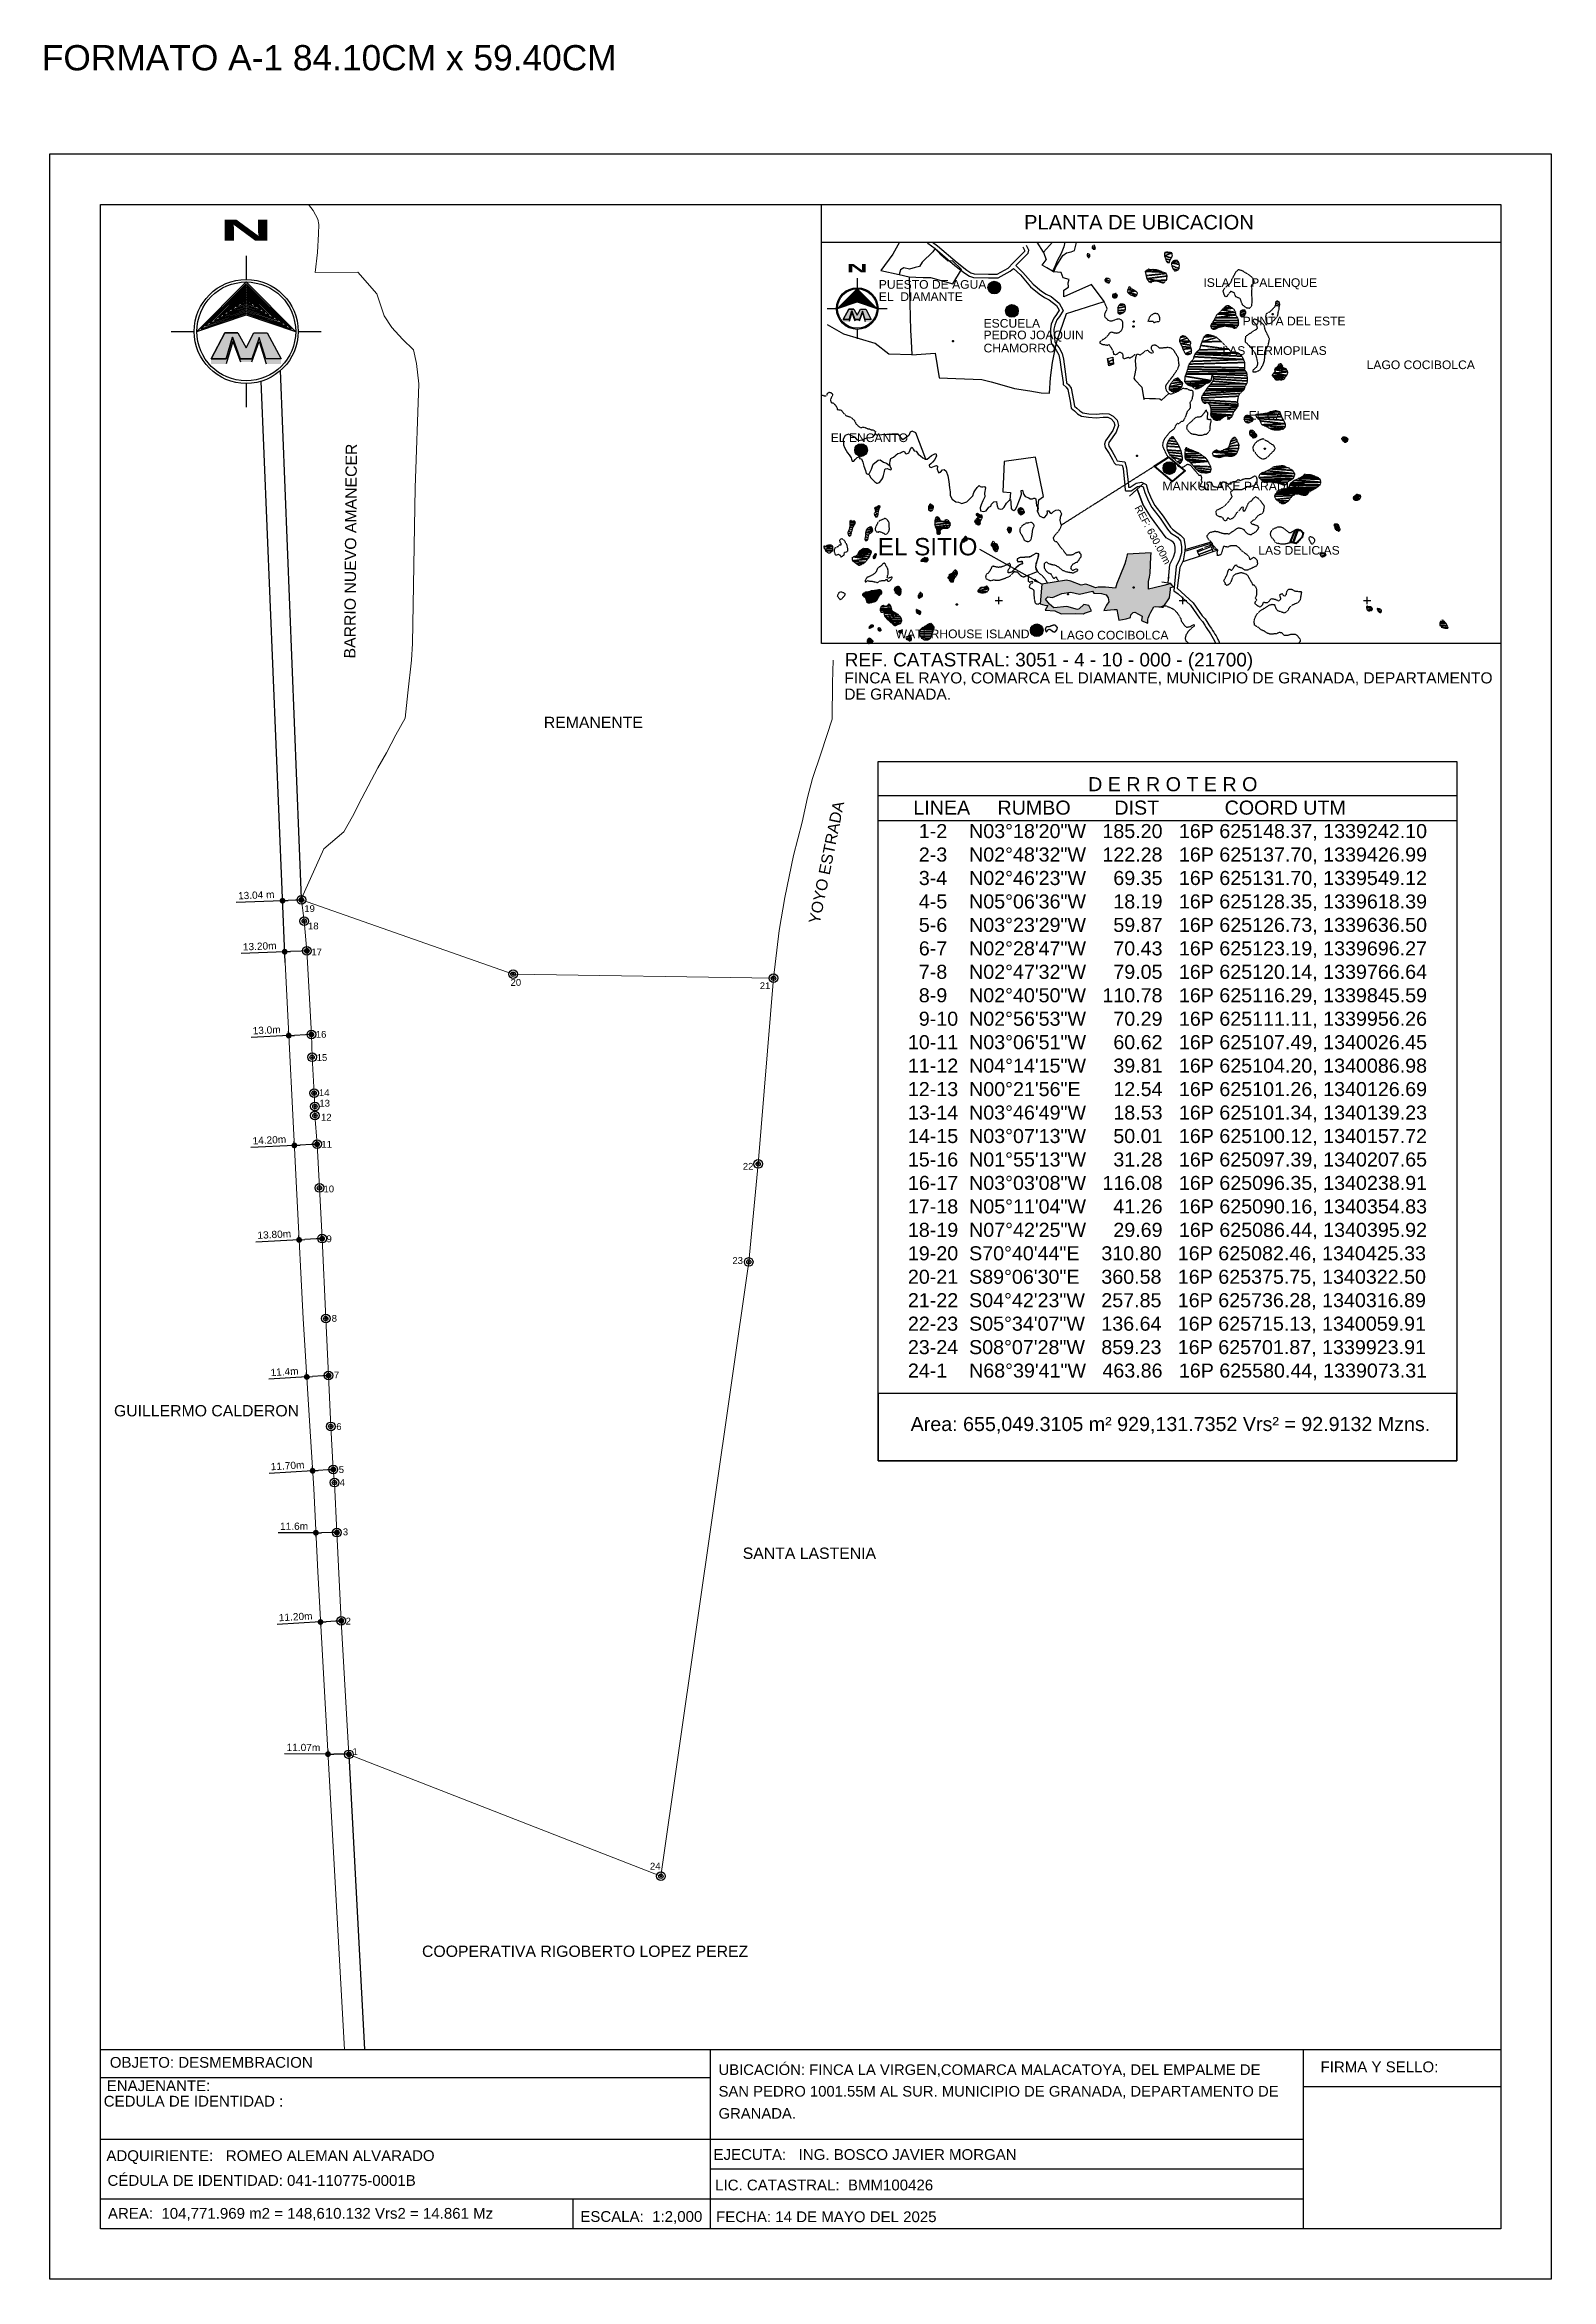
# Model space of a CAD drawing. Header units: metres. Extents: x 615852 to 645080, y 1301217 to 1325118.
# Drawn here: x 619047 to 620090, y 1313882 to 1315429 of the extents above; entities that cross this region are included whole.
import ezdxf
from ezdxf.enums import TextEntityAlignment as Align

# ---------------------------------------------------------------- set-up
doc = ezdxf.new("R2010")
doc.units = ezdxf.units.M
doc.header["$PDMODE"] = 32
doc.header["$PDSIZE"] = 0.5
doc.linetypes.add('HIDDEN', pattern=[0.375, 0.25, -0.125])
for name, color, linetype in [('2', 1, 'Continuous'), ('3', 7, 'Continuous'), ('42', 7, 'Continuous'), ('CAJETIN', 5, 'Continuous'), ('CIRCULO PI', 2, 'Continuous'), ('CVL_CUADCON_LIN', 8, 'Continuous'), ('NORTE', 1, 'Continuous'), ('TEXTO 2', 7, 'Continuous'), ('TEXTOS', 2, 'Continuous')]:
    doc.layers.add(name, color=color, linetype=linetype)
doc.layers.add('Point', color=5, linetype='Continuous', lineweight=100)
doc.layers.add('Point_Name', color=1, linetype='Continuous', lineweight=100)
doc.styles.add('CAJETIN 2', font='arial.ttf', dxfattribs={"height": 0.25})
doc.styles.add('PI', font='arial.ttf', dxfattribs={"height": 0.4})
doc.styles.get("Standard").update_dxf_attribs({"font": 'arial.ttf'})
doc.dimstyles.new('COTAS DE RETIRO', dxfattribs={"dimtxt": 5, "dimasz": 4, "dimexe": 3, "dimexo": 2, "dimgap": 2, "dimtad": 1, "dimzin": 0, "dimdsep": 46, "dimtxsty": 'Standard', "dimblk": 'DOT', "dimcen": 0.09, "dimclrd": 1, "dimclre": 2, "dimclrt": 7, "dimadec": 0, "dimazin": 0, "dimtfac": 1, "dimtofl": 0, "dimtmove": 0, "dimatfit": 3, "dimfxl": 1, "dimtolj": 1, "dimtzin": 0, "dimarcsym": 0})
doc.dimstyles.new('ISO-25', dxfattribs={"dimtxt": 2.5, "dimasz": 2.5, "dimexe": 1.25, "dimexo": 0.625, "dimtad": 1, "dimtxsty": 'Standard', "dimcen": 2.5, "dimadec": 0, "dimazin": 0, "dimtfac": 1, "dimtmove": 0, "dimatfit": 3, "dimfxl": 1, "dimarcsym": 0})
doc.dimstyles.get("Standard").update_dxf_attribs({"dimtxt": 0.18, "dimasz": 0.18, "dimexe": 0.18, "dimexo": 0.0625, "dimgap": 0.09, "dimtad": 0, "dimtih": 1, "dimtoh": 1, "dimdec": 4, "dimzin": 0, "dimdsep": 46, "dimtxsty": 'Standard', "dimcen": 0.09, "dimadec": 0, "dimazin": 0, "dimtfac": 1, "dimtdec": 4, "dimtofl": 0, "dimtmove": 0, "dimatfit": 3, "dimfxl": 1, "dimtolj": 1, "dimtzin": 0, "dimarcsym": 0})

msp = doc.modelspace()

# ---------------------------------------------------------------- texts
at = {"style": 'CAJETIN 2'}
msp.add_text('FORMATO A-1 84.10CM x 59.40CM', height=17.5, dxfattribs=at).set_placement((619044.6395, 1315411.60139))
at = {"color": 7, "lineweight": 25, "attachment_point": 1}
for insert, char_height in [((619167.91664, 1315308.12835, 0.04865), 14.4571742), ((619601.91584, 1315277.58259, 0.00973), 5.7828697)]:
    msp.add_mtext('{\\fBaskerville Old Face|b1|i0|c0|p18;\\W2.6;\\T2.05;N}', dxfattribs=dict(at, insert=insert, char_height=char_height))
at = {"color": 2, "lineweight": 0, "char_height": 9.7431338, "attachment_point": 1}
for s, insert, width in [('                                 {\\C7; D E R R O T E R O\\P  LINEA     RUMBO        DIST            COORD UTM \\P   1-2    N03°18\'20"W   185.20   16P 625148.37, 1339242.10\\P   2-3    N02°48\'32"W   122.28   16P 625137.70, 1339426.99\\P   3-4    N02°46\'23"W     69.35   16P 625131.70, 1339549.12\\P   4-5    N05°06\'36"W     18.19   16P 625128.35, 1339618.39\\P   5-6    N03°23\'29"W     59.87   16P 625126.73, 1339636.50\\P   6-7    N02°28\'47"W     70.43   16P 625123.19, 1339696.27\\P   7-8    N02°47\'32"W     79.05   16P 625120.14, 1339766.64\\P   8-9    N02°40\'50"W   110.78   16P 625116.29, 1339845.59\\P   9-10  N02°56\'53"W     70.29   16P 625111.11, 1339956.26\\P 10-11  N03°06\'51"W     60.62   16P 625107.49, 1340026.45\\P 11-12  N04°14\'15"W     39.81   16P 625104.20, 1340086.98\\P 12-13  N00°21\'56"E      12.54   16P 625101.26, 1340126.69\\P 13-14  N03°46\'49"W     18.53   16P 625101.34, 1340139.23\\P 14-15  N03°07\'13"W     50.01   16P 625100.12, 1340157.72\\P 15-16  N01°55\'13"W     31.28   16P 625097.39, 1340207.65\\P 16-17  N03°03\'08"W   116.08   16P 625096.35, 1340238.91\\P 17-18  N05°11\'04"W     41.26   16P 625090.16, 1340354.83\\P 18-19  N07°42\'25"W     29.69   16P 625086.44, 1340395.92\\P 19-20  S70°40\'44"E    310.80   16P 625082.46, 1340425.33\\P 20-21  S89°06\'30"E    360.58   16P 625375.75, 1340322.50\\P 21-22  S04°42\'23"W   257.85   16P 625736.28, 1340316.89\\P 22-23  S05°34\'07"W   136.64   16P 625715.13, 1340059.91\\P 23-24  S08°07\'28"W   859.23   16P 625701.87, 1339923.91\\P 24-1    N68°39\'41"W   463.86   16P 625580.44, 1339073.31}', (619640.49834, 1314922.20684), 416.9012464), ('Area: 655,049.3105 m² 929,131.7352 Vrs² = 92.9132 Mzns.', (619646.17648, 1314479.16214), 402.7533038)]:
    msp.add_mtext(s, dxfattribs=dict(at, insert=insert, width=width))
at = {"layer": 'CIRCULO PI', "color": 7, "style": 'PI'}
for s, height, p in [('19', 4.710745, (619226.36535, 1314828.78274, 0.05506)), ('18', 4.710745, (619228.94895, 1314816.77945, 0.05506)), ('17', 4.710745, (619231.2762, 1314798.81134, 0.05506)), ('20', 4.710745, (619369.1856, 1314777.67121, 0.05506)), ('21', 4.710745, (619541.71765, 1314775.39317, 0.05506)), ('16', 4.710745, (619234.3412, 1314741.75536, 0.05506)), ('15', 4.710745, (619234.95324, 1314725.66951, 0.05506)), ('14', 4.710745, (619236.50193, 1314701.33329, 0.05506)), ('13', 4.710745, (619236.81009, 1314694.06582, 0.05506)), ('12', 4.710745, (619237.94655, 1314684.3627, 0.05506)), ('11', 4.710745, (619238.21955, 1314665.656, 0.1465)), ('22', 4.710745, (619529.99857, 1314650.36792, 0.05506)), ('10', 4.710745, (619239.66641, 1314634.7059, 0.05506)), ('9', 4.71075, (619241.74594, 1314600.1745, 0.05506)), ('23', 4.710745, (619522.76939, 1314585.14687, 0.05506)), ('8', 4.71075, (619245.33809, 1314545.08279, 0.05506)), ('7', 4.71075, (619246.86574, 1314505.82117, 0.05506)), ('6', 4.71075, (619248.52619, 1314470.14921, 0.05506)), ('5', 4.71075, (619250.21704, 1314440.38603, 0.05506)), ('4', 4.71075, (619250.89052, 1314431.43106, 0.05506)), ('3', 4.71075, (619253.06424, 1314397.26307, 0.05506)), ('2', 4.71075, (619254.98086, 1314335.42244, 0.05506)), ('1', 4.71075, (619259.78592, 1314245.12616, 0.05506)), ('24', 4.710745, (619465.66798, 1314165.74747, 0.05506))]:
    msp.add_text(s, height=height, dxfattribs=at).set_placement(p)
at = {"layer": 'CVL_CUADCON_LIN', "color": 4, "ltscale": 0.5}
msp.add_text('1', height=0.12742, rotation=90, dxfattribs=at).set_placement((619824.68231, 1315143.84605), align=Align.BOTTOM_CENTER)
msp.add_text('4', height=0.12742, rotation=90, dxfattribs=at).set_placement((619814.80154, 1315137.56208), align=Align.MIDDLE_RIGHT)
for s, p in [('2', (619836.14541, 1315134.24244)), ('2', (619914.15357, 1315093.20093)), ('4', (619917.28744, 1315088.22982)), ('3', (619918.02156, 1315091.16433))]:
    msp.add_text(s, height=0.12742, rotation=90, dxfattribs=at).set_placement(p, align=Align.MIDDLE_LEFT)
for s, p in [('3', (619827.326, 1315126.92961)), ('5', (619913.18301, 1315083.93309))]:
    msp.add_text(s, height=0.12742, rotation=90, dxfattribs=at).set_placement(p, align=Align.TOP_CENTER)
for s, p in [('4', (619909.07967, 1315085.00647)), ('6', (619910.84642, 1315084.5541))]:
    msp.add_text(s, height=0.12742, rotation=90, dxfattribs=at).set_placement(p, align=Align.TOP_RIGHT)
msp.add_text('3', height=0.12742, rotation=90, dxfattribs=at).set_placement((619911.01864, 1315084.50103), align=Align.TOP_LEFT)
for p in [(619912.38514, 1315093.21739), (619913.97595, 1315093.2313)]:
    msp.add_text('1', height=0.12742, rotation=90, dxfattribs=at).set_placement(p, align=Align.BOTTOM_RIGHT)
msp.add_text('2', height=0.12742, rotation=90, dxfattribs=at).set_placement((619916.01019, 1315093.2631), align=Align.BOTTOM_LEFT)
at = {"layer": 'Point_Name'}
for s, p in [('p51', (619800.62751, 1315237.72323, -17.62049)), ('p49', (619896.77724, 1315242.84206, -17.62049)), ('p52', (619675.50726, 1315224.15615, -17.62049)), ('p50', (619800.49335, 1315234.39641, -17.62049)), ('p48', (619891.42183, 1315149.72923, -17.62049)), ('p46', (619800.55044, 1315053.58887, -17.62049)), ('p44', (619678.21206, 1315041.85354, -17.62049)), ('p45', (619755.1352, 1315048.94415, -17.62049)), ('p11', (619235.2071, 1314668.13211, -17.62049)), ('p30', (619540.67001, 1314654.59469, -17.62049)), ('p12', (619236.85341, 1314637.86772, -17.62049)), ('p14', (619238.66078, 1314602.76866, -17.62049)), ('p29', (619534.04065, 1314586.59784, -17.62049)), ('p16', (619241.25165, 1314547.43839, -17.62049)), ('p18', (619243.17707, 1314507.95874, -17.62049)), ('p19', (619244.70044, 1314472.77748, -17.62049)), ('p21', (619246.47158, 1314442.89334, -17.62049)), ('p22', (619247.28136, 1314433.83543, -17.62049)), ('p24', (619248.95895, 1314399.20102, -17.62049)), ('p26', (619251.95513, 1314338.1365, -17.62049)), ('p28', (619473.32505, 1314161.29653, -17.62049))]:
    msp.add_text(s, height=0.25, dxfattribs=at).set_placement(p)
at = {"layer": 'Point_Name', "color": 3}
msp.add_text('p47', height=0.25, dxfattribs=at).set_placement((619802.85458, 1315144.85722, -17.62049))
at = {"layer": 'Point_Name', "color": 4}
for s, p in [('p1', (619224.33476, 1314837.30735, -17.62049)), ('p2', (619226.3256, 1314822.59894, -17.62049)), ('p3', (619228.18947, 1314802.05471, -17.62049)), ('p32', (619370.98028, 1314785.89172, -17.62049)), ('p31', (619551.24826, 1314783.08637, -17.62049)), ('p4', (619231.27984, 1314744.09685, -17.62049)), ('p6', (619231.80381, 1314728.3425, -17.62049)), ('p7', (619233.16477, 1314703.5006, -17.62049)), ('p8', (619233.77624, 1314694.25395, -17.62049)), ('p10', (619233.73603, 1314687.9854, -17.62049))]:
    msp.add_text(s, height=0.25, dxfattribs=at).set_placement(p)
at = {"layer": 'TEXTO 2', "style": 'PI'}
for s, height, p in [('PLANTA DE UBICACION', 10, (619724.67049, 1315301.43825)), ('ISLA EL PALENQUE', 6, (619848.87298, 1315261.63205)), ('PUESTO DE AGUA', 6, (619624.11096, 1315260.3751)), ('EL  DIAMANTE', 6, (619624.11096, 1315251.9401)), ('ESCUELA', 6, (619696.67578, 1315233.44996)), ('PUNTA DEL ESTE', 6, (619876.03546, 1315234.99076)), ('CHAMORRO', 6, (619696.67578, 1315216.29078)), ('PEDRO JOAQUIN', 6, (619696.67578, 1315225.38577)), ('LAS TERMOPILAS', 6, (619862.05409, 1315214.58072)), ('LAGO COCIBOLCA', 6, (619961.86632, 1315204.71952)), ('EL CARMEN', 6, (619880.12367, 1315169.67106)), ('EL ENCANTO', 6, (619590.85462, 1315154.2094)), ('MANKU LAKE PARADISE', 6, (619820.55081, 1315120.73736)), ('LAS DELICIAS', 6, (619886.87309, 1315076.24867)), ('WATERHOUSE ISLAND', 6, (619635.79976, 1315018.41695)), ('LAGO COCIBOLCA', 6, (619749.69644, 1315017.50871)), ('REF. CATASTRAL: 3051 - 4 - 10 - 000 - (21700)', 9.386752, (619600.55522, 1314998.85657)), ('FINCA EL RAYO, COMARCA EL DIAMANTE, MUNICIPIO DE GRANADA, DEPARTAMENTO ', 7.6788942, (619600.29074, 1314987.08554)), ('DE GRANADA.', 7.6788942, (619600.29074, 1314975.85032)), ('REMANENTE', 7.822293, (619392.22593, 1314956.19148)), ('GUILLERMO CALDERON', 7.8222933, (619094.63036, 1314479.57431)), ('SANTA LASTENIA', 7.8222933, (619529.93723, 1314380.91356)), ('COOPERATIVA RIGOBERTO LOPEZ PEREZ', 7.8222933, (619307.87477, 1314105.29886)), ('FIRMA Y SELLO:', 7.4498031, (619929.97201, 1314025.43541)), ('ADQUIRIENTE:   ROMEO ALEMAN ALVARADO ', 7.4498031, (619089.3596, 1313963.95731)), ('EJECUTA:   ING. BOSCO JAVIER MORGAN', 7.4498031, (619509.68042, 1313964.74456)), ('CÉDULA DE IDENTIDAD: 041-110775-0001B', 7.4498031, (619090.13246, 1313946.77151)), ('LIC. CATASTRAL:  BMM100426', 7.4498031, (619510.83176, 1313943.62704)), ('AREA:  104,771.969 m2 = 148,610.132 Vrs2 = 14.861 Mz', 7.4498031, (619090.43347, 1313924.00853)), ('ESCALA:  1:2,000', 7.4498031, (619417.47461, 1313921.82269)), ('FECHA: 14 DE MAYO DEL 2025', 7.4498031, (619511.44792, 1313921.64077))]:
    msp.add_text(s, height=height, dxfattribs=at).set_placement(p)
for s, height, rotation, p in [('BARRIO NUEVO AMANECER', 7.8222933, 89.57684172, (619261.75728, 1315004.34548, 0.09144)), ('REF: 630.00m', 5, 297.98471116, (619801.08994, 1315108.70629)), ('YOYO ESTRADA', 7.8222933, 78.55120408, (619583.14259, 1314820.12741))]:
    msp.add_text(s, height=height, rotation=rotation, dxfattribs=at).set_placement(p)
at = {"layer": 'TEXTO 2', "color": 5, "style": 'PI'}
msp.add_text('EL SITIO', height=12, dxfattribs=at).set_placement((619623.46386, 1315075.77811))
at = {"layer": 'TEXTO 2', "color": 0, "style": 'PI'}
for s, height, p in [('OBJETO: DESMEMBRACION ', 7.4498031, (619091.7193, 1314028.54965)), ('UBICACIÓN: FINCA LA VIRGEN,COMARCA MALACATOYA, DEL EMPALME DE ', 7.3463337, (619513.18546, 1314023.55113)), ('ENAJENANTE:  ', 7.4498031, (619089.59901, 1314012.3886)), ('SAN PEDRO 1001.55M AL SUR. MUNICIPIO DE GRANADA, DEPARTAMENTO DE', 7.3463337, (619513.18546, 1314008.58581)), ('CEDULA DE IDENTIDAD : ', 7.4498031, (619087.5131, 1314001.66851)), ('GRANADA.', 7.346334, (619513.18546, 1313993.27466))]:
    msp.add_text(s, height=height, dxfattribs=at).set_placement(p)

# ---------------------------------------------------------------- blocks, each defined once
blk = doc.blocks.new('COORD')
at = {"layer": '42', "color": 2, "linetype": 'Continuous'}
for p, q in [((-2, 0), (2, 0)), ((0, -2), (0, 2))]:
    blk.add_line(p, q, dxfattribs=at)
blk = doc.blocks.new('COORD$')
at = {"layer": '42', "color": 2, "linetype": 'Continuous'}
blk.add_blockref('COORD', (0, 0), dxfattribs=at)
blk = doc.blocks.new('*D6')
at = {"layer": 'CVL_CUADCON_LIN', "color": 0, "lineweight": -2, "ltscale": 0.5, "transparency": 16777216}
for p, q in [((619853.8, 1315082.6), (619849.7, 1315081.1)), ((619854.3, 1315081.9), (619853.9, 1315082.9)), ((619844.9, 1315078.3), (619844.5, 1315079.2)), ((619844.7, 1315079.1), (619848.8, 1315080.7))]:
    blk.add_line(p, q, dxfattribs=at)
at = {"layer": 'CVL_CUADCON_LIN', "color": 0, "ltscale": 0.5, "transparency": 16777216}
for points in [[(619853.8, 1315082.7), (619853.8, 1315082.6), (619854, 1315082.7)], [(619844.7, 1315079.1), (619844.7, 1315079.1), (619844.6, 1315079.1)]]:
    blk.add_solid(points, dxfattribs=at)
at = {"layer": 'Defpoints', "color": 0, "ltscale": 0.5, "transparency": 16777216}
for p in [(619854.3, 1315081.9), (619844.6, 1315079.1), (619844.9, 1315078.2)]:
    blk.add_point(p, dxfattribs=at)
at = {"layer": 'CVL_CUADCON_LIN', "color": 0, "ltscale": 0.5, "transparency": 16777216, "insert": (619849.3, 1315080.9), "char_height": 0.18, "attachment_point": 5}
blk.add_mtext('\\A1;10.1048', dxfattribs=at)
blk = doc.blocks.new('*D7')
at = {"layer": 'CVL_CUADCON_LIN', "color": 0, "lineweight": -2, "ltscale": 0.5, "transparency": 16777216}
for p, q in [((619637.9, 1315053.4), (619637.8, 1315053.3)), ((619638, 1315053.6), (619638.1, 1315053.5)), ((619638.1, 1315054.2), (619638.2, 1315054.3)), ((619638.1, 1315054), (619638.2, 1315053.9)), ((619638.2, 1315054.3), (619638.4, 1315054.3))]:
    blk.add_line(p, q, dxfattribs=at)
at = {"layer": 'CVL_CUADCON_LIN', "color": 0, "ltscale": 0.5, "transparency": 16777216}
for points in [[(619637.8, 1315053.4), (619637.9, 1315053.4), (619637.9, 1315053.6)], [(619638.1, 1315054.2), (619638.1, 1315054.1), (619638.1, 1315054)]]:
    blk.add_solid(points, dxfattribs=at)
at = {"layer": 'Defpoints', "color": 0, "ltscale": 0.5, "transparency": 16777216}
for p in [(619637.9, 1315053.6), (619638, 1315054), (619638.1, 1315054)]:
    blk.add_point(p, dxfattribs=at)
at = {"layer": 'CVL_CUADCON_LIN', "color": 0, "ltscale": 0.5, "transparency": 16777216, "insert": (619638.8, 1315054.3), "char_height": 0.18, "attachment_point": 5}
blk.add_mtext('\\A1;0.4036', dxfattribs=at)
blk = doc.blocks.new('*D8')
at = {"layer": 'CVL_CUADCON_LIN', "color": 0, "lineweight": -2, "ltscale": 0.5, "transparency": 16777216}
for p, q in [((619638.1, 1315052.1), (619637.9, 1315052.1)), ((619638.2, 1315052.2), (619638.2, 1315052.3)), ((619639.4, 1315052.3), (619639.4, 1315052.5)), ((619639.6, 1315052.3), (619639.8, 1315052.3))]:
    blk.add_line(p, q, dxfattribs=at)
at = {"layer": 'CVL_CUADCON_LIN', "color": 0, "ltscale": 0.5, "transparency": 16777216}
for points in [[(619638.1, 1315052.1), (619638.1, 1315052.1), (619638.2, 1315052.1)], [(619639.6, 1315052.3), (619639.6, 1315052.3), (619639.5, 1315052.3)]]:
    blk.add_solid(points, dxfattribs=at)
at = {"layer": 'Defpoints', "color": 0, "ltscale": 0.5, "transparency": 16777216}
for p in [(619638.2, 1315052.1), (619639.5, 1315052.3), (619639.5, 1315052.3)]:
    blk.add_point(p, dxfattribs=at)
at = {"layer": 'CVL_CUADCON_LIN', "color": 0, "ltscale": 0.5, "transparency": 16777216, "insert": (619638.8, 1315052.2), "char_height": 0.18, "attachment_point": 5}
blk.add_mtext('\\A1;1.2234', dxfattribs=at)
blk = doc.blocks.new('*D9')
at = {"layer": 'CVL_CUADCON_LIN', "color": 0, "lineweight": -2, "ltscale": 0.5, "transparency": 16777216}
for p, q in [((619638.8, 1315051.1), (619638.8, 1315051.2)), ((619639, 1315051), (619639.4, 1315051.1)), ((619639.6, 1315051.2), (619639.6, 1315051.3)), ((619639.6, 1315051.1), (619639.8, 1315051.1))]:
    blk.add_line(p, q, dxfattribs=at)
at = {"layer": 'CVL_CUADCON_LIN', "color": 0, "ltscale": 0.5, "transparency": 16777216}
for points in [[(619639, 1315051), (619639, 1315051), (619638.9, 1315051)], [(619639.4, 1315051.1), (619639.4, 1315051), (619639.6, 1315051.1)]]:
    blk.add_solid(points, dxfattribs=at)
at = {"layer": 'Defpoints', "color": 0, "ltscale": 0.5, "transparency": 16777216}
for p in [(619638.9, 1315051), (619639.6, 1315051.1), (619639.6, 1315051.1)]:
    blk.add_point(p, dxfattribs=at)
at = {"layer": 'CVL_CUADCON_LIN', "color": 0, "ltscale": 0.5, "transparency": 16777216, "insert": (619640.2, 1315051.1), "char_height": 0.18, "attachment_point": 5}
blk.add_mtext('\\A1;0.7453', dxfattribs=at)
blk = doc.blocks.new('*D10')
at = {"layer": 'CVL_CUADCON_LIN', "color": 0, "lineweight": -2, "ltscale": 0.5, "transparency": 16777216}
for p, q in [((619638.1, 1315050), (619638.2, 1315050.1)), ((619638.2, 1315049.8), (619638.4, 1315049.4)), ((619638.9, 1315048.7), (619638.7, 1315049.1)), ((619639.1, 1315048.6), (619639.2, 1315048.6))]:
    blk.add_line(p, q, dxfattribs=at)
at = {"layer": 'CVL_CUADCON_LIN', "color": 0, "ltscale": 0.5, "transparency": 16777216}
for points in [[(619638.2, 1315049.8), (619638.1, 1315049.8), (619638.1, 1315050)], [(619638.9, 1315048.7), (619638.9, 1315048.7), (619639, 1315048.5)]]:
    blk.add_solid(points, dxfattribs=at)
at = {"layer": 'Defpoints', "color": 0, "ltscale": 0.5, "transparency": 16777216}
for p in [(619638.1, 1315050), (619639, 1315048.5), (619639, 1315048.5)]:
    blk.add_point(p, dxfattribs=at)
at = {"layer": 'CVL_CUADCON_LIN', "color": 0, "ltscale": 0.5, "transparency": 16777216, "insert": (619638.5, 1315049.2), "char_height": 0.18, "attachment_point": 5}
blk.add_mtext('\\A1;1.7346', dxfattribs=at)
blk = doc.blocks.new('*D11')
at = {"layer": 'CVL_CUADCON_LIN', "color": 0, "lineweight": -2, "ltscale": 0.5, "transparency": 16777216}
for p, q in [((619636.4, 1315050.1), (619636.5, 1315050.2)), ((619635.7, 1315049.5), (619635.6, 1315049.5)), ((619635.9, 1315049.6), (619635.7, 1315049.5)), ((619636, 1315049.8), (619635.9, 1315049.9)), ((619636.3, 1315049.9), (619636.4, 1315049.8))]:
    blk.add_line(p, q, dxfattribs=at)
at = {"layer": 'CVL_CUADCON_LIN', "color": 0, "ltscale": 0.5, "transparency": 16777216}
for points in [[(619636.4, 1315050.1), (619636.4, 1315050.1), (619636.2, 1315050)], [(619635.8, 1315049.6), (619635.9, 1315049.6), (619636, 1315049.7)]]:
    blk.add_solid(points, dxfattribs=at)
at = {"layer": 'Defpoints', "color": 0, "ltscale": 0.5, "transparency": 16777216}
for p in [(619636, 1315049.7), (619636, 1315049.7), (619636.2, 1315050)]:
    blk.add_point(p, dxfattribs=at)
at = {"layer": 'CVL_CUADCON_LIN', "color": 0, "ltscale": 0.5, "transparency": 16777216, "insert": (619635.1, 1315049.5), "char_height": 0.18, "attachment_point": 5}
blk.add_mtext('\\A1;0.3507', dxfattribs=at)
blk = doc.blocks.new('*D12')
at = {"layer": 'CVL_CUADCON_LIN', "color": 0, "lineweight": -2, "ltscale": 0.5, "transparency": 16777216}
for p, q in [((619634.8, 1315051.9), (619634.6, 1315051.8)), ((619635, 1315051.8), (619635, 1315051.7)), ((619635.4, 1315051.9), (619635.4, 1315051.8)), ((619635.5, 1315052), (619635.7, 1315052.1))]:
    blk.add_line(p, q, dxfattribs=at)
at = {"layer": 'CVL_CUADCON_LIN', "color": 0, "ltscale": 0.5, "transparency": 16777216}
for points in [[(619634.8, 1315051.9), (619634.8, 1315051.8), (619635, 1315051.9)], [(619635.5, 1315052.1), (619635.6, 1315052), (619635.4, 1315052)]]:
    blk.add_solid(points, dxfattribs=at)
at = {"layer": 'Defpoints', "color": 0, "ltscale": 0.5, "transparency": 16777216}
for p in [(619635, 1315051.9), (619635, 1315051.9), (619635.4, 1315052)]:
    blk.add_point(p, dxfattribs=at)
at = {"layer": 'CVL_CUADCON_LIN', "color": 0, "ltscale": 0.5, "transparency": 16777216, "insert": (619634.2, 1315051.8), "char_height": 0.18, "attachment_point": 5}
blk.add_mtext('\\A1;0.3930', dxfattribs=at)
blk = doc.blocks.new('*D13')
at = {"layer": 'CVL_CUADCON_LIN', "color": 0, "lineweight": -2, "ltscale": 0.5, "transparency": 16777216}
for p, q in [((619635.4, 1315053.6), (619635.2, 1315053.6)), ((619635.5, 1315053.5), (619635.4, 1315053.6)), ((619635.6, 1315053.6), (619635.6, 1315053.7)), ((619636, 1315053.1), (619635.7, 1315053.4)), ((619636.2, 1315053), (619636.2, 1315053.1))]:
    blk.add_line(p, q, dxfattribs=at)
at = {"layer": 'CVL_CUADCON_LIN', "color": 0, "ltscale": 0.5, "transparency": 16777216}
for points in [[(619635.7, 1315053.4), (619635.6, 1315053.4), (619635.5, 1315053.5)], [(619636, 1315053.1), (619636, 1315053.1), (619636.1, 1315053)]]:
    blk.add_solid(points, dxfattribs=at)
at = {"layer": 'Defpoints', "color": 0, "ltscale": 0.5, "transparency": 16777216}
for p in [(619635.5, 1315053.5), (619635.5, 1315053.5), (619636.1, 1315053)]:
    blk.add_point(p, dxfattribs=at)
at = {"layer": 'CVL_CUADCON_LIN', "color": 0, "ltscale": 0.5, "transparency": 16777216, "insert": (619634.8, 1315053.6), "char_height": 0.18, "attachment_point": 5}
blk.add_mtext('\\A1;0.8141', dxfattribs=at)
blk = doc.blocks.new('_Dot')
at = {"color": 0, "linetype": 'ByBlock', "lineweight": -2}
blk.add_line((-0.5, 0), (-1, 0), dxfattribs=at)
at = {"color": 0, "linetype": 'ByBlock', "const_width": 0.5}
blk.add_lwpolyline([(-0.25, 0, 1), (0.25, 0, 1)], format="xyb", close=True, dxfattribs=at)
blk = doc.blocks.new('*D31')
at = {"layer": 'CIRCULO PI', "color": 1, "lineweight": -2, "transparency": 16777216}
for p, q in [((619242.8, 1314245.7), (619212.7, 1314245.8)), ((619253.3, 1314245.6), (619246.8, 1314245.6))]:
    blk.add_line(p, q, dxfattribs=at)
at = {"layer": 'CIRCULO PI', "color": 2, "lineweight": -2, "transparency": 16777216}
for p, q in [((619242.8, 1314247.7), (619242.8, 1314248.7)), ((619257.3, 1314243.6), (619257.3, 1314242.6))]:
    blk.add_line(p, q, dxfattribs=at)
at = {"layer": 'Defpoints', "color": 0, "transparency": 16777216}
for p in [(619242.8, 1314245.7, 0.1), (619242.8, 1314245.7), (619257.3, 1314245.6, -1)]:
    blk.add_point(p, dxfattribs=at)
at = {"layer": 'CIRCULO PI', "color": 1, "lineweight": -2, "transparency": 16777216, "xscale": 4, "yscale": 4, "zscale": 4}
for p, rotation in [((619242.8, 1314245.7), 179.6589104809279), ((619257.3, 1314245.6), 359.6589104809279)]:
    blk.add_blockref('_Dot', p, dxfattribs=dict(at, rotation=rotation))
at = {"layer": 'CIRCULO PI', "color": 7, "transparency": 16777216, "insert": (619225.8, 1314250.3), "char_height": 5, "attachment_point": 5, "rotation": 359.6589}
blk.add_mtext('\\A1;11.07m', dxfattribs=at)
blk = doc.blocks.new('*D32')
at = {"layer": 'CIRCULO PI', "color": 1, "lineweight": -2, "transparency": 16777216}
for p, q in [((619237.6, 1314337.2), (619207.6, 1314335.5)), ((619248, 1314337.8), (619241.6, 1314337.4))]:
    blk.add_line(p, q, dxfattribs=at)
at = {"layer": 'CIRCULO PI', "color": 2, "lineweight": -2, "transparency": 16777216}
for p, q in [((619237.7, 1314335.2), (619237.8, 1314334.2)), ((619252.1, 1314336), (619252.1, 1314335))]:
    blk.add_line(p, q, dxfattribs=at)
at = {"layer": 'Defpoints', "color": 0, "transparency": 16777216}
for p in [(619237.6, 1314337.2, 0.1), (619237.6, 1314337.2), (619252, 1314338, -1)]:
    blk.add_point(p, dxfattribs=at)
at = {"layer": 'CIRCULO PI', "color": 1, "lineweight": -2, "transparency": 16777216, "xscale": 4, "yscale": 4, "zscale": 4}
for p, rotation in [((619237.6, 1314337.2), 183.2243697172667), ((619252, 1314338), 3.22436971726674)]:
    blk.add_blockref('_Dot', p, dxfattribs=dict(at, rotation=rotation))
at = {"layer": 'CIRCULO PI', "color": 7, "transparency": 16777216, "insert": (619220.4, 1314340.8), "char_height": 5, "attachment_point": 5, "rotation": 3.2244}
blk.add_mtext('\\A1;11.20m', dxfattribs=at)
blk = doc.blocks.new('*D33')
at = {"layer": 'CIRCULO PI', "color": 1, "lineweight": -2, "transparency": 16777216}
for p, q in [((619234.4, 1314399), (619208.2, 1314399)), ((619245, 1314399.1), (619238.4, 1314399))]:
    blk.add_line(p, q, dxfattribs=at)
at = {"layer": 'CIRCULO PI', "color": 2, "lineweight": -2, "transparency": 16777216}
for p, q in [((619234.4, 1314397), (619234.4, 1314396)), ((619249, 1314397.1), (619249, 1314396.1))]:
    blk.add_line(p, q, dxfattribs=at)
at = {"layer": 'Defpoints', "color": 0, "transparency": 16777216}
for p in [(619234.4, 1314399, 0.1), (619234.4, 1314399), (619249, 1314399.1, 0.1)]:
    blk.add_point(p, dxfattribs=at)
at = {"layer": 'CIRCULO PI', "color": 1, "lineweight": -2, "transparency": 16777216, "xscale": 4, "yscale": 4, "zscale": 4}
for p, rotation in [((619234.4, 1314399), 180.1768844887972), ((619249, 1314399.1), 0.1768844887971976)]:
    blk.add_blockref('_Dot', p, dxfattribs=dict(at, rotation=rotation))
at = {"layer": 'CIRCULO PI', "color": 7, "transparency": 16777216, "insert": (619219.3, 1314403.5), "char_height": 5, "attachment_point": 5, "rotation": 0.1769}
blk.add_mtext('\\A1;11.6m', dxfattribs=at)
blk = doc.blocks.new('*D34')
at = {"layer": 'CIRCULO PI', "color": 1, "lineweight": -2, "transparency": 16777216}
for p, q in [((619232.1, 1314441.9), (619202.1, 1314440)), ((619242.5, 1314442.5), (619236.1, 1314442.1))]:
    blk.add_line(p, q, dxfattribs=at)
at = {"layer": 'CIRCULO PI', "color": 2, "lineweight": -2, "transparency": 16777216}
for p, q in [((619232, 1314443.9), (619232, 1314444.9)), ((619246.3, 1314444.8), (619246.3, 1314445.8))]:
    blk.add_line(p, q, dxfattribs=at)
at = {"layer": 'Defpoints', "color": 0, "transparency": 16777216}
for p in [(619232.1, 1314441.9, 0.1), (619232.1, 1314441.9), (619246.5, 1314442.8, -1)]:
    blk.add_point(p, dxfattribs=at)
at = {"layer": 'CIRCULO PI', "color": 1, "lineweight": -2, "transparency": 16777216, "xscale": 4, "yscale": 4, "zscale": 4}
for p, rotation in [((619232.1, 1314441.9), 183.551711444119), ((619246.5, 1314442.8), 3.551711444118899)]:
    blk.add_blockref('_Dot', p, dxfattribs=dict(at, rotation=rotation))
at = {"layer": 'CIRCULO PI', "color": 7, "transparency": 16777216, "insert": (619214.8, 1314445.4), "char_height": 5, "attachment_point": 5, "rotation": 3.5517}
blk.add_mtext('\\A1;11.70m', dxfattribs=at)
blk = doc.blocks.new('*D35')
at = {"layer": 'CIRCULO PI', "color": 2, "lineweight": -2, "transparency": 16777216}
for p, q in [((619228, 1314508.9), (619227.9, 1314509.9)), ((619243.1, 1314509.8), (619243, 1314510.8))]:
    blk.add_line(p, q, dxfattribs=at)
at = {"layer": 'CIRCULO PI', "color": 1, "lineweight": -2, "transparency": 16777216}
for p, q in [((619228.1, 1314506.9), (619201.9, 1314505.3)), ((619239.2, 1314507.6), (619232.1, 1314507.1))]:
    blk.add_line(p, q, dxfattribs=at)
at = {"layer": 'Defpoints', "color": 0, "transparency": 16777216}
for p in [(619228.1, 1314506.9, 0.1), (619228.1, 1314506.9), (619243.2, 1314507.8, 0.1)]:
    blk.add_point(p, dxfattribs=at)
at = {"layer": 'CIRCULO PI', "color": 1, "lineweight": -2, "transparency": 16777216, "xscale": 4, "yscale": 4, "zscale": 4}
for p, rotation in [((619228.1, 1314506.9), 183.563352770481), ((619243.2, 1314507.8), 3.563352770481067)]:
    blk.add_blockref('_Dot', p, dxfattribs=dict(at, rotation=rotation))
at = {"layer": 'CIRCULO PI', "color": 7, "transparency": 16777216, "insert": (619212.7, 1314510.5), "char_height": 5, "attachment_point": 5, "rotation": 3.5634}
blk.add_mtext('\\A1;11.4m', dxfattribs=at)
blk = doc.blocks.new('*D36')
at = {"layer": 'CIRCULO PI', "color": 1, "lineweight": -2, "transparency": 16777216}
for p, q in [((619222.8, 1314601.8), (619192.8, 1314600.3)), ((619234.7, 1314602.4), (619226.8, 1314602))]:
    blk.add_line(p, q, dxfattribs=at)
at = {"layer": 'CIRCULO PI', "color": 2, "lineweight": -2, "transparency": 16777216}
for p, q in [((619222.7, 1314603.8), (619222.7, 1314604.8)), ((619238.6, 1314604.6), (619238.5, 1314605.6))]:
    blk.add_line(p, q, dxfattribs=at)
at = {"layer": 'Defpoints', "color": 0, "transparency": 16777216}
for p in [(619222.8, 1314601.8, 0.1), (619222.8, 1314601.8), (619238.7, 1314602.6, 0.1)]:
    blk.add_point(p, dxfattribs=at)
at = {"layer": 'CIRCULO PI', "color": 1, "lineweight": -2, "transparency": 16777216, "xscale": 4, "yscale": 4, "zscale": 4}
for p, rotation in [((619222.8, 1314601.8), 182.9129958691735), ((619238.7, 1314602.6), 2.912995869173498)]:
    blk.add_blockref('_Dot', p, dxfattribs=dict(at, rotation=rotation))
at = {"layer": 'CIRCULO PI', "color": 7, "transparency": 16777216, "insert": (619205.6, 1314605.5), "char_height": 5, "attachment_point": 5, "rotation": 2.913}
blk.add_mtext('\\A1;13.80m', dxfattribs=at)
blk = doc.blocks.new('*D37')
at = {"layer": 'CIRCULO PI', "color": 1, "lineweight": -2, "transparency": 16777216}
for p, q in [((619219.5, 1314667.2), (619189.4, 1314665.7)), ((619231.2, 1314667.8), (619223.5, 1314667.4))]:
    blk.add_line(p, q, dxfattribs=at)
at = {"layer": 'CIRCULO PI', "color": 2, "lineweight": -2, "transparency": 16777216}
for p, q in [((619219.4, 1314669.2), (619219.3, 1314670.2)), ((619235.1, 1314670), (619235.1, 1314671))]:
    blk.add_line(p, q, dxfattribs=at)
at = {"layer": 'Defpoints', "color": 0, "transparency": 16777216}
for p in [(619219.5, 1314667.2, 0.1), (619219.5, 1314667.2), (619235.2, 1314668, 0.1)]:
    blk.add_point(p, dxfattribs=at)
at = {"layer": 'CIRCULO PI', "color": 1, "lineweight": -2, "transparency": 16777216, "xscale": 4, "yscale": 4, "zscale": 4}
for p, rotation in [((619219.5, 1314667.2), 182.8990603147893), ((619235.2, 1314668), 2.89906031478929)]:
    blk.add_blockref('_Dot', p, dxfattribs=dict(at, rotation=rotation))
at = {"layer": 'CIRCULO PI', "color": 7, "transparency": 16777216, "insert": (619202.2, 1314670.9), "char_height": 5, "attachment_point": 5, "rotation": 2.8991}
blk.add_mtext('\\A1;14.20m', dxfattribs=at)
blk = doc.blocks.new('*D38')
at = {"layer": 'CIRCULO PI', "color": 1, "lineweight": -2, "transparency": 16777216}
for p, q in [((619215.6, 1314743.2), (619189.5, 1314741.9)), ((619227.3, 1314743.8), (619219.6, 1314743.4))]:
    blk.add_line(p, q, dxfattribs=at)
at = {"layer": 'CIRCULO PI', "color": 2, "lineweight": -2, "transparency": 16777216}
for p, q in [((619215.5, 1314745.2), (619215.5, 1314746.2)), ((619231.2, 1314746), (619231.1, 1314747))]:
    blk.add_line(p, q, dxfattribs=at)
at = {"layer": 'Defpoints', "color": 0, "transparency": 16777216}
for p in [(619215.6, 1314743.2, 0.1), (619215.6, 1314743.2), (619231.3, 1314744, -1)]:
    blk.add_point(p, dxfattribs=at)
at = {"layer": 'CIRCULO PI', "color": 1, "lineweight": -2, "transparency": 16777216, "xscale": 4, "yscale": 4, "zscale": 4}
for p, rotation in [((619215.6, 1314743.2), 182.8990603145268), ((619231.3, 1314744), 2.89906031452678)]:
    blk.add_blockref('_Dot', p, dxfattribs=dict(at, rotation=rotation))
at = {"layer": 'CIRCULO PI', "color": 7, "transparency": 16777216, "insert": (619200.3, 1314747), "char_height": 5, "attachment_point": 5, "rotation": 2.8991}
blk.add_mtext('\\A1;13.0m', dxfattribs=at)
blk = doc.blocks.new('*D39')
at = {"layer": 'CIRCULO PI', "color": 1, "lineweight": -2, "transparency": 16777216}
for p, q in [((619211.3, 1314836.6), (619179.3, 1314835.3)), ((619220.3, 1314837), (619215.3, 1314836.8))]:
    blk.add_line(p, q, dxfattribs=at)
at = {"layer": 'CIRCULO PI', "color": 2, "lineweight": -2, "transparency": 16777216}
for p, q in [((619211.2, 1314838.6), (619211.2, 1314839.6)), ((619224.3, 1314839.2), (619224.2, 1314840.2))]:
    blk.add_line(p, q, dxfattribs=at)
at = {"layer": 'Defpoints', "color": 0, "transparency": 16777216}
for p in [(619211.3, 1314836.6, 0.1), (619211.3, 1314836.6), (619224.3, 1314837.2, -1)]:
    blk.add_point(p, dxfattribs=at)
at = {"layer": 'CIRCULO PI', "color": 1, "lineweight": -2, "transparency": 16777216, "xscale": 4, "yscale": 4, "zscale": 4}
for p, rotation in [((619211.3, 1314836.6), 182.3580765002456), ((619224.3, 1314837.2), 2.358076500245598)]:
    blk.add_blockref('_Dot', p, dxfattribs=dict(at, rotation=rotation))
at = {"layer": 'CIRCULO PI', "color": 7, "transparency": 16777216, "insert": (619193.1, 1314840.5), "char_height": 5, "attachment_point": 5, "rotation": 2.3581}
blk.add_mtext('\\A1;13.04 m', dxfattribs=at)
blk = doc.blocks.new('*D40')
at = {"layer": 'CIRCULO PI', "color": 2, "lineweight": -2, "transparency": 16777216}
for p, q in [((619212.7, 1314803.3), (619212.6, 1314804.3)), ((619228.1, 1314803.9), (619228.1, 1314804.9))]:
    blk.add_line(p, q, dxfattribs=at)
at = {"layer": 'CIRCULO PI', "color": 1, "lineweight": -2, "transparency": 16777216}
for p, q in [((619212.8, 1314801.3), (619182.7, 1314800.1)), ((619224.2, 1314801.8), (619216.8, 1314801.5))]:
    blk.add_line(p, q, dxfattribs=at)
at = {"layer": 'Defpoints', "color": 0, "transparency": 16777216}
for p in [(619212.8, 1314801.3, 0.1), (619212.8, 1314801.3), (619228.2, 1314801.9, -1)]:
    blk.add_point(p, dxfattribs=at)
at = {"layer": 'CIRCULO PI', "color": 1, "lineweight": -2, "transparency": 16777216, "xscale": 4, "yscale": 4, "zscale": 4}
for p, rotation in [((619212.8, 1314801.3), 182.3580764997343), ((619228.2, 1314801.9), 2.358076499734247)]:
    blk.add_blockref('_Dot', p, dxfattribs=dict(at, rotation=rotation))
at = {"layer": 'CIRCULO PI', "color": 7, "transparency": 16777216, "insert": (619195.5, 1314805.1), "char_height": 5, "attachment_point": 5, "rotation": 2.3581}
blk.add_mtext('\\A1;13.20m', dxfattribs=at)

# ---------------------------------------------------------------- dimensions: what is measured, and where the dimension line sits
at = {"layer": 'CIRCULO PI'}
dim = msp.add_aligned_dim(p1=(619224.33509, 1314837.18223, -1.02273), p2=(619211.30947, 1314836.64585, 0.09144), distance=0, dimstyle='COTAS DE RETIRO', override={"dimpost": ' m', "dimfxl": 0.18}, dxfattribs=at)
dim.commit()
dim.dimension.update_dxf_attribs({"geometry": '*D39', "text_midpoint": (619193.12334, 1314840.45538)})
for p1, p2, text, picture, middle in [((619228.18955, 1314801.93003, -1.02273), (619212.7652, 1314801.29487, 0.09144), '13.20m', '*D40', (619195.54858, 1314805.14433)), ((619231.28005, 1314743.97203, -1.02273), (619215.63874, 1314743.17994, 0.09144), '13.0m', '*D38', (619200.32642, 1314746.96491)), ((619235.2071, 1314668.00711, 0.09144), (619219.48591, 1314667.21097, 0.09144), '14.20m', '*D37', (619202.2338, 1314670.896)), ((619238.66078, 1314602.64366, 0.09144), (619222.80423, 1314601.8368, 0.09144), '13.80m', '*D36', (619205.55113, 1314605.51933)), ((619243.17707, 1314507.83374, 0.09144), (619228.09561, 1314506.89458, 0.09144), '11.4m', '*D35', (619212.74319, 1314510.45751)), ((619246.47157, 1314442.76834, -1.02273), (619232.13799, 1314441.87868, 0.09144), '11.70m', '*D34', (619214.84502, 1314445.36695)), ((619248.95895, 1314399.07602, 0.09144), (619234.3706, 1314399.03098, 0.09144), '11.6m', '*D33', (619219.25532, 1314403.5372)), ((619251.95505, 1314338.01153, -1.02273), (619237.63119, 1314337.20459, 0.09144), '11.20m', '*D32', (619220.35843, 1314340.79161)), ((619257.29455, 1314245.56653, -1.02273), (619242.78879, 1314245.65289, 0.09144), '11.07m', '*D31', (619225.77254, 1314250.30714))]:
    dim = msp.add_aligned_dim(p1=p1, p2=p2, distance=0, text=text, dimstyle='COTAS DE RETIRO', override={"dimpost": ' m', "dimfxl": 0.18}, dxfattribs=at)
    dim.commit()
    dim.dimension.update_dxf_attribs({"geometry": picture, "text_midpoint": middle})
at = {"layer": 'CVL_CUADCON_LIN', "color": 4, "ltscale": 0.5}
dim = msp.add_aligned_dim(p1=(619854.30598, 1315081.85809), p2=(619844.8815, 1315078.21316), distance=-0.90172, dimstyle='Standard', dxfattribs=at)
dim.commit()
dim.dimension.update_dxf_attribs({"geometry": '*D6', "text_midpoint": (619849.26848, 1315080.87663)})
at = {"layer": 'CVL_CUADCON_LIN', "color": 2, "ltscale": 0.5}
for p1, p2, distance, picture, middle in [((619635.37407, 1315051.98177), (619634.99097, 1315051.89405), 0, '*D12', (619634.17673, 1315051.81369)), ((619636.12603, 1315052.9732), (619635.52586, 1315053.52332), 0, '*D13', (619634.76692, 1315053.64495)), ((619636.24817, 1315049.9686), (619635.99599, 1315049.72486), 0, '*D11', (619635.09351, 1315049.47467)), ((619637.89431, 1315053.61519), (619638.03367, 1315053.99401), -0.02264, '*D7', (619638.82279, 1315054.32405)), ((619638.2402, 1315052.1163), (619639.45194, 1315052.28488), 0, '*D8', (619638.84607, 1315052.20059)), ((619638.0608, 1315049.9686), (619639.02278, 1315048.52522), 0, '*D10', (619638.54179, 1315049.24691)), ((619638.85483, 1315050.9895), (619639.59196, 1315051.09963), 0, '*D9', (619640.23362, 1315051.12623))]:
    dim = msp.add_aligned_dim(p1=p1, p2=p2, distance=distance, dimstyle='Standard', dxfattribs=at)
    dim.commit()
    dim.dimension.update_dxf_attribs({"geometry": picture, "text_midpoint": middle})

# ---------------------------------------------------------------- hatches: boundary and pattern name
at = {"lineweight": 30}
h = msp.add_hatch(color=5, dxfattribs=at)
h.dxf.hatch_style = 1
h.paths.add_polyline_path([(619605.41033, 1315244.9343), (619605.45539, 1315245.08645), (619607.58374, 1315239.10566), (619610.77134, 1315239.10566), (619612.84555, 1315244.9343), (619614.67062, 1315239.10566), (619618.87149, 1315239.10566), (619615.06257, 1315246.30868), (619611.34889, 1315246.30868), (619609.17754, 1315242.13415), (619606.91847, 1315246.30868), (619603.29251, 1315246.30868), (619599.4836, 1315239.10566), (619603.68446, 1315239.10566)])
at = {"lineweight": 30, "true_color": 0x2424ff}
h = msp.add_hatch(color=160, dxfattribs=at)
h.dxf.hatch_style = 1
h.paths.add_polyline_path([(619605.49255, 1315243.90804), (619607.64272, 1315238.21417), (619610.78882, 1315238.21417), (619612.82982, 1315243.89567), (619614.70539, 1315237.64338), (619618.87149, 1315237.64338), (619618.87149, 1315239.10566), (619614.67062, 1315239.10566), (619612.84555, 1315244.9343), (619610.77134, 1315239.10566), (619607.58374, 1315239.10566), (619605.45539, 1315245.08645), (619603.68446, 1315239.10566), (619599.4836, 1315239.10566), (619599.4836, 1315237.64338), (619603.64969, 1315237.64338)])
at = {"lineweight": 30}
h = msp.add_hatch(color=5, dxfattribs=at)
h.dxf.hatch_style = 1
h.paths.add_polyline_path([(619176.65288, 1315226.5076), (619176.76551, 1315226.88798), (619182.0864, 1315211.93601), (619190.0554, 1315211.93601), (619195.24093, 1315226.5076), (619199.8036, 1315211.93601), (619210.30577, 1315211.93601), (619200.78347, 1315229.94355), (619191.49927, 1315229.94355), (619186.0709, 1315219.50723), (619180.42322, 1315229.94355), (619171.35833, 1315229.94355), (619161.83604, 1315211.93601), (619172.3382, 1315211.93601)])
at = {"lineweight": 30, "true_color": 0x2424ff}
h = msp.add_hatch(color=160, dxfattribs=at)
h.dxf.hatch_style = 1
h.paths.add_polyline_path([(619176.85841, 1315223.94195), (619182.23385, 1315209.70728), (619190.09909, 1315209.70728), (619195.2016, 1315223.91105), (619199.89053, 1315208.28031), (619210.30577, 1315208.28031), (619210.30577, 1315211.93601), (619199.8036, 1315211.93601), (619195.24093, 1315226.5076), (619190.0554, 1315211.93601), (619182.0864, 1315211.93601), (619176.76551, 1315226.88798), (619172.3382, 1315211.93601), (619161.83604, 1315211.93601), (619161.83604, 1315208.28031), (619172.25127, 1315208.28031)])
at = {"layer": 'CIRCULO PI'}
h = msp.add_hatch(color=256, dxfattribs=at)
h.set_gradient(color1=(255, 0, 0), color2=(235, 0, 0), one_color=1, tint=0.46, name='SPHERICAL')
h.paths.add_polyline_path([(619708.40809, 1315261.20611, 1), (619699.67901, 1315261.20611, 1)])
h = msp.add_hatch(color=256, dxfattribs=at)
h.set_gradient(color1=(255, 0, 0), color2=(235, 0, 0), one_color=1, tint=0.46, name='SPHERICAL')
h.paths.add_polyline_path([(619720.67974, 1315244.99081, 1), (619711.95066, 1315244.99081, 1)])
h = msp.add_hatch(color=256, dxfattribs=at)
h.set_gradient(color1=(255, 0, 0), color2=(235, 0, 0), one_color=1, tint=0.46, name='SPHERICAL')
h.paths.add_polyline_path([(619616.24984, 1315148.66994, 1), (619607.52077, 1315148.66994, 1)])
h = msp.add_hatch(color=256, dxfattribs=at)
h.set_gradient(color1=(255, 0, 0), color2=(235, 0, 0), one_color=1, tint=0.46, name='SPHERICAL')
h.paths.add_polyline_path([(619829.72342, 1315136.21357, 1), (619820.99434, 1315136.21357, 1)])
h = msp.add_hatch(color=256, dxfattribs=at)
h.set_gradient(color1=(19, 52, 236), color2=(18, 48, 217), one_color=1, tint=0.46, name='SPHERICAL')
h.paths.add_polyline_path([(619810.84565, 1315055.59365), (619810.8845, 1315057.74254), (619811.61653, 1315060.68007), (619811.97903, 1315063.3574), (619812.52266, 1315074.90949), (619812.66893, 1315077.59828), (619796.17597, 1315076.68138), (619796.16476, 1315076.3093), (619796.11455, 1315076.10058), (619795.27339, 1315072.50314), (619794.45874, 1315069.90559), (619790.92723, 1315061.31249), (619788.90164, 1315056.28242), (619788.03742, 1315053.07553), (619780.99767, 1315053.75625), (619776.06884, 1315053.75624), (619774.14874, 1315053.24176), (619771.37576, 1315054.37044), (619767.56433, 1315055.79174), (619764.2115, 1315055.21452), (619757.02508, 1315058.00208), (619754.01019, 1315058.66725), (619737.08807, 1315055.79642), (619735.73981, 1315042.26524), (619739.05051, 1315041.29862), (619741.07089, 1315041.1197), (619739.2541, 1315037.92136), (619746.07126, 1315037.25749), (619750.382, 1315035.18813), (619760.59628, 1315035.53858), (619765.8028, 1315035.16524), (619766.61959, 1315035.73228), (619771.28966, 1315037.42704), (619769.5615, 1315040.95556), (619766.20243, 1315041.64698), (619762.83239, 1315038.80326), (619761.69576, 1315038.33306), (619754.38662, 1315040.39099), (619745.39675, 1315039.4812), (619742.36146, 1315041.86533), (619739.44554, 1315045.34036), (619741.26559, 1315047.16044), (619744.45298, 1315046.59842), (619750.89495, 1315049.29805), (619757.08136, 1315050.23846), (619763.15182, 1315048.95149), (619772.14703, 1315050.99248), (619772.97197, 1315049.51627), (619778.33217, 1315049.45958), (619781.58083, 1315048.45357), (619782.90055, 1315046.46575), (619783.4826, 1315043.61081), (619781.82873, 1315041.18542), (619779.90892, 1315037.63105), (619784.54268, 1315038.03092), (619787.03738, 1315038.26042), (619787.48196, 1315038.24169), (619788.23644, 1315038.34427), (619788.62355, 1315038.38097), (619788.99856, 1315038.32159), (619790.27453, 1315030.9385), (619795.35121, 1315031.81583), (619798.39013, 1315032.79777), (619798.7032, 1315034.57), (619800.1283, 1315036.13644), (619801.47759, 1315036.45717), (619806.5126, 1315033.69959), (619806.00517, 1315030.76807), (619807.43269, 1315029.87916), (619810.41237, 1315028.74776), (619810.44764, 1315031.28288), (619810.68605, 1315032.27998), (619811.61342, 1315034.48163), (619812.54806, 1315036.44601), (619814.563, 1315040.16988), (619815.96593, 1315040.23857), (619818.11952, 1315040.17703), (619819.49457, 1315040.06787), (619820.99452, 1315040.87592), (619821.70591, 1315040.83176), (619825.39232, 1315046.30962), (619826.08266, 1315052.0654), (619826.17873, 1315052.19105), (619826.15196, 1315053.57475), (619828.24477, 1315053.87255), (619827.51767, 1315054.76096), (619826.37491, 1315056.38529), (619824.04494, 1315055.61246), (619821.37346, 1315054.84958), (619814.67049, 1315053.23131), (619810.96304, 1315052.41809)])
h.paths.add_polyline_path([(619794.7813, 1315076.25596), (619805.18157, 1315076.25596), (619805.18157, 1315080.0787), (619794.7813, 1315080.0787)], flags=9)
h = msp.add_hatch(color=256, dxfattribs=at)
h.set_gradient(color1=(255, 0, 0), color2=(235, 0, 0), one_color=1, tint=0.46, name='SPHERICAL')
h.paths.add_polyline_path([(619737.89255, 1315023.89795, 1), (619729.16347, 1315023.89795, 1)])
at = {"layer": 'TEXTOS'}
h = msp.add_hatch(color=7, dxfattribs=at)
h.dxf.hatch_style = 1
h.paths.add_polyline_path([(619186.18098, 1315242.30934), (619220.34285, 1315230.69554), (619186.23019, 1315265.04636), (619151.94047, 1315230.81749)])
h = msp.add_hatch(color=7, dxfattribs=at)
h.dxf.hatch_style = 1
h.paths.add_polyline_path([(619609.22157, 1315251.25499), (619622.88632, 1315246.60947), (619609.24126, 1315260.3498), (619595.52537, 1315246.65825)])

# ---------------------------------------------------------------- linework, layer by layer
at = {"color": 7, "lineweight": 0}
for p, q in [((619229.33023, 1315318.81251, 0.08081), (619232.58747, 1315314.5421, 0.08081)), ((619232.58747, 1315314.5421, 0.08081), (619235.79996, 1315308.64193, 0.08081)), ((619236.20541, 1315298.30671, 0.08081), (619235.5496, 1315285.57644, 0.08081)), ((619235.79996, 1315308.64193, 0.08081), (619236.49891, 1315304.83103, 0.08081)), ((619236.49891, 1315304.83103, 0.08081), (619236.20541, 1315298.30671, 0.08081)), ((619235.5496, 1315285.57644, 0.08081), (619233.90462, 1315271.7265, 0.08081)), ((619233.90462, 1315271.7265, 0.08081), (619263.38623, 1315271.89594, 0.08081)), ((619263.38623, 1315271.89594, 0.08081), (619276.70957, 1315256.74996, 0.08081)), ((619276.70957, 1315256.74996, 0.08081), (619281.74728, 1315241.63293, 0.08081)), ((619281.74728, 1315241.63293, 0.08081), (619287.04668, 1315233.64133, 0.08081)), ((619287.04668, 1315233.64133, 0.08081), (619294.40011, 1315225.48551, 0.08081)), ((619294.40011, 1315225.48551, 0.08081), (619301.92588, 1315218.00993, 0.08081)), ((619301.92588, 1315218.00993, 0.08081), (619304.05737, 1315208.65002, 0.08081)), ((619304.05737, 1315208.65002, 0.08081), (619305.70461, 1315194.43912, 0.08081)), ((619305.70461, 1315194.43912, 0.08081), (619303.10877, 1315122.55551, 0.08081)), ((619303.10877, 1315122.55551, 0.08081), (619301.37742, 1315014.69094, 0.08081)), ((619301.37742, 1315014.69094, 0.08081), (619300.68797, 1315003.14551, 0.08081)), ((619300.68797, 1315003.14551, 0.08081), (619298.17238, 1314980.60814, 0.08081)), ((619298.17238, 1314980.60814, 0.08081), (619296.31383, 1314963.10289, 0.08081)), ((619296.31383, 1314963.10289, 0.08081), (619289.76449, 1314951.4929, 0.08081)), ((619289.76449, 1314951.4929, 0.08081), (619283.33507, 1314939.0721, 0.08081)), ((619277.19695, 1314928.74142, 0.08081), (619266.24892, 1314907.55928, 0.08081)), ((619283.33507, 1314939.0721, 0.08081), (619277.19695, 1314928.74142, 0.08081)), ((619266.24892, 1314907.55928, 0.08081), (619259.81076, 1314894.84031, 0.08081)), ((619259.81076, 1314894.84031, 0.08081), (619253.6607, 1314884.25149, 0.08081)), ((619239.84793, 1314872.59554, 0.08081), (619224.33509, 1314838.18223))]:
    msp.add_line(p, q, dxfattribs=at)
for p, q in [((619584.56393, 1315014.74193), (619584.56393, 1315318.81251)), ((620054.73869, 1315014.74193), (619584.56393, 1315014.74193))]:
    msp.add_line(p, q)
at = {"color": 5}
for p, q in [((619603.29251, 1315246.30868, 0.00973), (619606.91847, 1315246.30868, 0.00973)), ((619605.49255, 1315243.90804, 0.00973), (619603.64969, 1315237.64338, 0.00973)), ((619605.45539, 1315245.08645, 0.00973), (619603.68446, 1315239.10566, 0.00973)), ((619607.58374, 1315239.10566, 0.00973), (619605.45539, 1315245.08645, 0.00973)), ((619605.49255, 1315243.90804, 0.00973), (619607.64272, 1315238.21417, 0.00973)), ((619610.77134, 1315239.10566, 0.00973), (619607.58374, 1315239.10566, 0.00973)), ((619612.84555, 1315244.9343, 0.00973), (619610.77134, 1315239.10566, 0.00973)), ((619610.78882, 1315238.21417, 0.00973), (619612.82982, 1315243.89567, 0.00973)), ((619611.34889, 1315246.30868, 0.00973), (619615.06257, 1315246.30868, 0.00973)), ((619612.82982, 1315243.89567, 0.00973), (619614.70539, 1315237.64338, 0.00973)), ((619614.67062, 1315239.10566, 0.00973), (619612.84555, 1315244.9343, 0.00973)), ((619171.35833, 1315229.94355, 0.04865), (619180.42322, 1315229.94355, 0.04865)), ((619176.85841, 1315223.94195, 0.04865), (619172.25127, 1315208.28031, 0.04865)), ((619176.76551, 1315226.88798, 0.04865), (619172.3382, 1315211.93601, 0.04865)), ((619182.0864, 1315211.93601, 0.04865), (619176.76551, 1315226.88798, 0.04865)), ((619176.85841, 1315223.94195, 0.04865), (619182.23385, 1315209.70728, 0.04865)), ((619195.24093, 1315226.5076, 0.04865), (619190.0554, 1315211.93601, 0.04865)), ((619190.09909, 1315209.70728, 0.04865), (619195.2016, 1315223.91105, 0.04865)), ((619191.49927, 1315229.94355, 0.04865), (619200.78347, 1315229.94355, 0.04865)), ((619195.2016, 1315223.91105, 0.04865), (619199.89053, 1315208.28031, 0.04865)), ((619199.8036, 1315211.93601, 0.04865), (619195.24093, 1315226.5076, 0.04865)), ((619190.0554, 1315211.93601, 0.04865), (619182.0864, 1315211.93601, 0.04865))]:
    msp.add_line(p, q, dxfattribs=at)
msp.add_lwpolyline([(619050.23868, 1313882.06251), (619050.23868, 1315353.81251), (620089.73868, 1315353.81251), (620089.73868, 1313882.06251)], close=True)
for points, elevation in [([(619606.91847, 1315246.30868), (619603.29251, 1315246.30868), (619599.4836, 1315239.10566), (619603.68446, 1315239.10566), (619605.45539, 1315245.08645), (619607.58374, 1315239.10566), (619610.77134, 1315239.10566)], 0.00973), ([(619605.41033, 1315244.9343), (619603.68446, 1315239.10566), (619599.4836, 1315239.10566), (619603.29251, 1315246.30868), (619606.91847, 1315246.30868), (619609.17754, 1315242.13415), (619611.34889, 1315246.30868), (619615.06257, 1315246.30868), (619618.87149, 1315239.10566), (619614.67062, 1315239.10566), (619612.84555, 1315244.9343), (619610.77134, 1315239.10566), (619607.58374, 1315239.10566), (619605.45539, 1315245.08645)], 0.00973), ([(619612.84555, 1315244.9343), (619610.77134, 1315239.10566), (619607.58374, 1315239.10566)], 0.00973), ([(619609.17754, 1315242.13415), (619611.34889, 1315246.30868)], 0.00973), ([(619611.43661, 1315246.30868), (619615.06257, 1315246.30868), (619618.87149, 1315239.10566), (619614.67062, 1315239.10566)], 0.00973), ([(619180.42322, 1315229.94355), (619171.35833, 1315229.94355), (619161.83604, 1315211.93601), (619172.3382, 1315211.93601), (619176.76551, 1315226.88798), (619182.0864, 1315211.93601), (619190.0554, 1315211.93601)], 0.04865), ([(619176.65288, 1315226.5076), (619172.3382, 1315211.93601), (619161.83604, 1315211.93601), (619171.35833, 1315229.94355), (619180.42322, 1315229.94355), (619186.0709, 1315219.50723), (619191.49927, 1315229.94355), (619200.78347, 1315229.94355), (619210.30577, 1315211.93601), (619199.8036, 1315211.93601), (619195.24093, 1315226.5076), (619190.0554, 1315211.93601), (619182.0864, 1315211.93601), (619176.76551, 1315226.88798)], 0.04865), ([(619195.24093, 1315226.5076), (619190.0554, 1315211.93601), (619182.0864, 1315211.93601)], 0.04865), ([(619186.0709, 1315219.50723), (619191.49927, 1315229.94355)], 0.04865), ([(619191.71858, 1315229.94355), (619200.78347, 1315229.94355), (619210.30577, 1315211.93601), (619199.8036, 1315211.93601)], 0.04865)]:
    msp.add_lwpolyline(points, dxfattribs=dict(at, elevation=elevation))
at = {"color": 4}
msp.add_lwpolyline([(619786.08341, 1315212.90905), (619786.54915, 1315208.05096), (619785.89595, 1315207.90652), (619783.41453, 1315206.93953), (619782.45999, 1315212.12135)], close=True, dxfattribs=at)
at = {"color": 10}
msp.add_lwpolyline([(619826.37491, 1315056.38529), (619824.04494, 1315055.61246), (619821.37346, 1315054.84958), (619814.67049, 1315053.23131), (619810.96304, 1315052.41809), (619810.84565, 1315055.59365), (619810.8845, 1315057.74254), (619811.61653, 1315060.68007), (619811.97903, 1315063.3574), (619812.52266, 1315074.90949), (619812.66893, 1315077.59828), (619796.17597, 1315076.68138), (619796.16476, 1315076.3093), (619796.11455, 1315076.10058), (619795.27339, 1315072.50314), (619794.45874, 1315069.90559), (619790.92723, 1315061.31249), (619788.90164, 1315056.28242), (619788.03742, 1315053.07553), (619780.99767, 1315053.75625), (619776.06884, 1315053.75624), (619774.14874, 1315053.24176), (619771.37576, 1315054.37044), (619767.56433, 1315055.79174), (619764.2115, 1315055.21452), (619757.02508, 1315058.00208), (619754.01019, 1315058.66725), (619737.08807, 1315055.79642), (619735.73981, 1315042.26524), (619739.05051, 1315041.29862), (619741.07089, 1315041.1197), (619739.2541, 1315037.92136), (619746.07126, 1315037.25749), (619750.382, 1315035.18813), (619760.59628, 1315035.53858), (619765.8028, 1315035.16524), (619766.61959, 1315035.73228), (619771.28966, 1315037.42704), (619769.5615, 1315040.95556), (619766.20243, 1315041.64698), (619762.83239, 1315038.80326), (619761.69576, 1315038.33306), (619754.38662, 1315040.39099), (619745.39675, 1315039.4812), (619742.36146, 1315041.86533), (619739.44554, 1315045.34036), (619741.26559, 1315047.16044), (619744.45298, 1315046.59842), (619750.89495, 1315049.29805), (619757.08136, 1315050.23846), (619763.15182, 1315048.95149), (619772.14703, 1315050.99248), (619772.97197, 1315049.51627), (619778.33217, 1315049.45958), (619781.58083, 1315048.45357), (619782.90055, 1315046.46575), (619783.4826, 1315043.61081), (619781.82873, 1315041.18542), (619779.90892, 1315037.63105), (619784.54268, 1315038.03092), (619787.03738, 1315038.26042), (619787.48196, 1315038.24169), (619788.23644, 1315038.34427), (619788.62355, 1315038.38097), (619788.99856, 1315038.32159), (619790.27453, 1315030.9385), (619795.35121, 1315031.81583), (619798.39013, 1315032.79777), (619798.7032, 1315034.57), (619800.1283, 1315036.13644), (619801.47759, 1315036.45717), (619806.5126, 1315033.69959), (619806.00517, 1315030.76807), (619807.43269, 1315029.87916), (619810.41237, 1315028.74776), (619810.44764, 1315031.28288), (619810.68605, 1315032.27998), (619811.61342, 1315034.48163), (619812.54806, 1315036.44601), (619814.563, 1315040.16988), (619815.96593, 1315040.23857), (619818.11952, 1315040.17703), (619819.68772, 1315040.05254), (619820.15447, 1315040.00412), (619821.05179, 1315039.85975), (619825.39232, 1315046.30962), (619826.08266, 1315052.0654), (619826.17873, 1315052.19105), (619826.15196, 1315053.57475), (619828.24477, 1315053.87255), (619827.51767, 1315054.76096)], close=True, dxfattribs=at)
at = {"color": 7, "lineweight": 0, "elevation": 0.08081}
for points in [[(619551.24826, 1314782.96137), (619555.23192, 1314816.0369), (619559.06999, 1314838.77073), (619565.10205, 1314868.01646), (619570.96898, 1314891.07549), (619574.81368, 1314908.00716), (619578.2881, 1314921.22187), (619584.33112, 1314938.9235), (619591.73399, 1314962.28128), (619592.16874, 1314987.47897), (619592.5354, 1315003.19645)], [(619239.84793, 1314872.59554), (619253.6607, 1314884.25149)]]:
    msp.add_lwpolyline(points, dxfattribs=at)
at = {"color": 4, "lineweight": 0}
msp.add_lwpolyline([(619224.33476, 1314837.18235), (619370.98028, 1314785.76672)], dxfattribs=at)
at = {"color": 2, "lineweight": 0, "elevation": -1.02273}
msp.add_lwpolyline([(619257.29455, 1314245.56653), (619251.95505, 1314338.01153), (619248.95905, 1314399.07603), (619247.28155, 1314433.71053), (619246.47155, 1314442.76853), (619244.70055, 1314472.65253), (619243.17705, 1314507.83403), (619241.25155, 1314547.31353), (619238.66105, 1314602.64403), (619236.85355, 1314637.74303), (619235.20705, 1314668.00753), (619233.73605, 1314687.86053), (619233.77605, 1314694.12903), (619233.16505, 1314703.37603), (619231.80405, 1314728.34253), (619231.28005, 1314743.97203), (619228.18955, 1314801.93003), (619226.32555, 1314822.47403), (619224.33505, 1314837.18253), (619370.98055, 1314785.76703), (619551.24855, 1314782.96153), (619540.67005, 1314654.47003), (619534.04055, 1314586.47303), (619473.32505, 1314161.17153)], close=True, dxfattribs=at)
at = {"color": 7, "lineweight": 0, "true_color": 0xffffff, "elevation": 0.09144}
msp.add_lwpolyline([(619213.06758, 1314793.95196), (619213.06758, 1314793.95196), (619221.20249, 1314633.31432), (619225.57882, 1314547.31037), (619230.21246, 1314472.90127), (619232.89967, 1314429.60708), (619235.67096, 1314372.00041), (619254.30525, 1314041.22589)], dxfattribs=at)
at = {"layer": '2', "color": 1, "linetype": 'Continuous'}
for p, q in [((619738.06622, 1315285.629), (619733.69342, 1315292.56251)), ((619738.06622, 1315285.629), (619739.93668, 1315280.39988)), ((619638.22064, 1315270.22605), (619645.23485, 1315268.52505)), ((619744.29766, 1315272.47573), (619745.27246, 1315272.16213))]:
    msp.add_line(p, q, dxfattribs=at)
for points in [[(619638.42322, 1315292.56251), (619633.95204, 1315284.39095), (619625.60305, 1315272.93076), (619638.22064, 1315270.22605)], [(619645.23485, 1315268.52505), (619649.72606, 1315268.29034), (619654.84458, 1315268.08582), (619659.8939, 1315268.26931), (619675.42123, 1315263.76931), (619681.33513, 1315273.7473), (619675.24704, 1315279.70898), (619672.26976, 1315279.54766), (619666.97655, 1315283.89768), (619663.17267, 1315288.26363), (619661.64472, 1315285.8497), (619654.08092, 1315278.70539), (619652.30029, 1315275.70543), (619649.19776, 1315275.15381), (619645.45542, 1315273.88262), (619641.55954, 1315274.81308), (619639.11312, 1315273.49079), (619638.22064, 1315270.22605)], [(619657.5484, 1315292.56251), (619658.0413, 1315291.936), (619663.18202, 1315288.13527), (619676.84424, 1315276.52162), (619683.67535, 1315271.1723), (619686.88501, 1315269.19867), (619689.72789, 1315268.2516), (619700.15148, 1315267.93574), (619706.86405, 1315267.93574), (619714.99783, 1315272.59238), (619717.44541, 1315274.48678), (619722.13021, 1315269.91758), (619729.2559, 1315261.68281), (619735.26833, 1315256.78635), (619738.8314, 1315254.33839), (619742.17164, 1315252.78026), (619747.07081, 1315248.66287), (619748.96353, 1315245.43584), (619747.18222, 1315242.65373), (619745.21908, 1315240.06135), (619743.49882, 1315235.93442), (619742.90074, 1315232.57092), (619743.0282, 1315228.23465), (619743.49615, 1315223.17576), (619744.6103, 1315220.83723), (619746.82926, 1315217.94701), (619748.77947, 1315214.65347), (619749.58657, 1315211.09123), (619750.35133, 1315204.42439), (619751.67316, 1315195.44154), (619751.77923, 1315194.01458), (619753.84888, 1315192.12495), (619755.01251, 1315190.50455), (619756.57723, 1315182.56152), (619757.309, 1315177.65129), (619759.63625, 1315175.85705), (619761.72507, 1315173.81319), (619764.383, 1315172.07991), (619769.25676, 1315171.34933), (619774.57752, 1315170.94337), (619779.42098, 1315171.47626), (619782.79153, 1315171.37424), (619784.9365, 1315170.25122), (619786.87736, 1315168.10747), (619787.49014, 1315165.81055), (619786.16207, 1315162.23744), (619781.20185, 1315155.08064), (619780.49547, 1315152.76994), (619780.94515, 1315150.39538), (619783.57767, 1315146.28779), (619785.88308, 1315142.24778), (619787.1452, 1315139.72483), (619788.25579, 1315138.71575), (619790.52733, 1315138.51383), (619792.59743, 1315138.31217), (619793.25389, 1315135.94053), (619794.41707, 1315124.03805), (619794.59801, 1315120.78028), (619795.27096, 1315120.42281), (619798.82289, 1315120.52139), (619800.94424, 1315121.75411), (619803.26302, 1315123.47998), (619805.5818, 1315123.92384), (619807.25927, 1315123.1347), (619808.37432, 1315119.26985), (619810.85488, 1315113.20532), (619813.11884, 1315108.82109), (619818.91379, 1315101.53391), (619823.99166, 1315093.81692), (619826.13708, 1315091.25395), (619831.00032, 1315088.27196), (619833.01619, 1315085.76709), (619833.72447, 1315081.90089), (619833.66998, 1315077.56704), (619832.39102, 1315073.00053), (619830.03803, 1315068.14925), (619828.303, 1315051.2847), (619831.46497, 1315049.06383), (619839.97846, 1315041.32378), (619846.12771, 1315032.30782), (619848.29273, 1315030.07291), (619849.78293, 1315027.38879)], [(619661.39702, 1315292.56251), (619664.73574, 1315290.09406), (619678.42435, 1315278.45799), (619685.10462, 1315273.22679), (619687.94828, 1315271.47821), (619690.16992, 1315270.7381), (619700.18934, 1315270.43448), (619706.19939, 1315270.43448), (619713.60569, 1315274.67464), (619717.19666, 1315278.24616)], [(619717.19666, 1315278.24616), (619725.20791, 1315286.33704), (619725.29695, 1315286.7465), (619724.09532, 1315289.18062)], [(619718.97225, 1315276.48804), (619727.49509, 1315285.09559), (619727.92426, 1315287.06922), (619726.33592, 1315290.28671)], [(619744.43262, 1315292.56251), (619738.06622, 1315285.629)], [(619752.89, 1315292.56251), (619752.27329, 1315289.34483), (619750.44501, 1315284.78915), (619747.65173, 1315279.63979), (619746.33008, 1315276.12631), (619745.06195, 1315273.65033), (619744.29766, 1315272.47573)], [(619752.26144, 1315254.86947), (619752.27737, 1315259.34105), (619755.3636, 1315261.38291), (619755.26561, 1315264.42759), (619756.01779, 1315266.70377), (619751.79469, 1315267.9547), (619750.33045, 1315271.56808), (619745.27246, 1315272.16213), (619746.78907, 1315275.61279), (619751.6261, 1315283.37614), (619754.13242, 1315285.15256), (619757.42571, 1315286.03014), (619759.61741, 1315286.96084), (619760.98187, 1315292.48368), (619760.95994, 1315292.56251)], [(619645.23485, 1315268.52505), (619645.9799, 1315231.65475), (619646.55306, 1315223.98774), (619647.01637, 1315214.6033), (619631.02306, 1315215.00328), (619621.55184, 1315222.43915), (619600.01874, 1315228.95997), (619588.55308, 1315235.33681)], [(619718.98201, 1315276.4979), (619723.95056, 1315271.63258), (619731.00281, 1315263.48268), (619736.76725, 1315258.78819), (619740.07555, 1315256.51526), (619743.52683, 1315254.90533), (619749.00823, 1315250.29861), (619751.89393, 1315245.37861), (619749.23358, 1315241.22358), (619747.4031, 1315238.80639), (619745.91089, 1315235.22655), (619745.40597, 1315232.38697), (619745.52356, 1315228.38658), (619745.9433, 1315223.84889), (619746.75277, 1315222.14987), (619748.90276, 1315219.34946), (619751.12967, 1315215.58865), (619752.05356, 1315211.51092), (619752.82925, 1315204.74874), (619754.15837, 1315195.7164), (619754.19748, 1315195.19024), (619755.72635, 1315193.79436), (619757.35911, 1315191.52066), (619759.0401, 1315182.98739), (619759.63204, 1315179.01544), (619761.27855, 1315177.74604), (619763.29644, 1315175.77158), (619765.29186, 1315174.47033), (619769.53739, 1315173.83393), (619774.53558, 1315173.45258), (619779.32166, 1315173.97916), (619783.44147, 1315173.85446), (619786.49, 1315172.25837), (619789.13572, 1315169.33606), (619790.10955, 1315165.68584), (619788.39478, 1315161.07233), (619783.47752, 1315153.97752), (619783.0653, 1315152.62907), (619783.31017, 1315151.33603), (619785.71609, 1315147.58201), (619788.08722, 1315143.42685), (619789.17106, 1315141.26027), (619789.31413, 1315141.13027), (619790.75909, 1315141.00183), (619794.54781, 1315140.63275), (619795.71976, 1315136.39874), (619796.90906, 1315124.22893), (619796.97899, 1315122.96992), (619798.11756, 1315123.00152), (619799.56612, 1315123.84329), (619802.23062, 1315125.82647), (619805.91015, 1315126.5308), (619809.34653, 1315124.91422), (619810.73792, 1315120.09153), (619813.12579, 1315114.2536), (619815.22682, 1315110.1849), (619820.93943, 1315103.00125), (619826.00001, 1315095.31056), (619827.55828, 1315093.84202), (619829.54165, 1315092.24401), (619833.10868, 1315089.85586), (619835.21624, 1315087.4572), (619836.14635, 1315082.17525), (619836.08559, 1315078.8341), (619834.89653, 1315071.95393), (619832.62924, 1315067.42174), (619830.74553, 1315053.09497), (619841.87702, 1315042.97476), (619848.07139, 1315033.89264), (619850.06407, 1315031.83563), (619851.88943, 1315028.82992)], [(619744.29766, 1315272.47573), (619740.38547, 1315274.89641), (619737.32218, 1315276.67819), (619739.93668, 1315280.39988)], [(619647.01637, 1315214.6033), (619663.0576, 1315215.81256), (619665.89955, 1315198.73486), (619677.56171, 1315198.27613), (619695.5078, 1315197.62537), (619701.87292, 1315195.94375), (619707.72056, 1315194.19166), (619718.17868, 1315191.32244), (619728.75339, 1315189.62081), (619736.53954, 1315188.2784), (619742.3696, 1315188.14613), (619743.09732, 1315198.5873), (619744.46994, 1315209.29441), (619746.5583, 1315219.68525), (619747.67212, 1315224.42773), (619754.20136, 1315243.2904), (619762.78391, 1315246.1038), (619780.08002, 1315251.60243), (619771.40355, 1315263.30396), (619752.26144, 1315254.86947)], [(619802.50751, 1315214.78896), (619801.8133, 1315212.56374), (619801.70575, 1315210.55374), (619802.15378, 1315205.11501), (619801.10456, 1315200.37328), (619800.60633, 1315198.55341), (619801.33215, 1315197.32988), (619806.30948, 1315192.2636), (619807.63316, 1315183.72373), (619808.20683, 1315184.57225), (619811.44736, 1315184.34773), (619815.65709, 1315184.32785), (619818.63934, 1315184.03567), (619819.94225, 1315183.33674), (619824.8495, 1315187.82005)], [(619621.67353, 1315160.03932), (619620.82017, 1315159.03407), (619619.60887, 1315157.40138), (619617.57416, 1315157.02191), (619616.08329, 1315157.19916), (619614.02296, 1315156.23659), (619612.41219, 1315155.57067), (619610.21679, 1315155.09219), (619609.14222, 1315155.6628), (619607.8932, 1315157.33219), (619606.03637, 1315158.37936), (619604.70478, 1315158.78508), (619603.0447, 1315159.60799), (619600.82139, 1315158.74074), (619599.48993, 1315156.29712), (619599.72924, 1315152.34963), (619600.39911, 1315150.38232), (619601.42449, 1315148.45133), (619602.48071, 1315146.65018), (619603.66054, 1315145.36855), (619605.04424, 1315143.24744), (619605.1509, 1315142.40682), (619605.58682, 1315141.08428), (619606.78639, 1315140.90372), (619607.80757, 1315142.17809), (619609.18465, 1315143.45667), (619610.89239, 1315144.12374), (619610.84244, 1315142.82808), (619612.20385, 1315142.64931), (619612.97528, 1315140.2945), (619613.71905, 1315137.51855), (619614.82179, 1315134.48751), (619615.36207, 1315132.51867), (619617.23444, 1315131.74902)], [(619656.69325, 1315142.31787), (619649.8006, 1315160.71786), (619647.19834, 1315161.79179), (619645.84636, 1315161.06445), (619644.96382, 1315158.85173), (619640.72262, 1315155.82552), (619637.83378, 1315159.42361), (619629.60928, 1315159.40054), (619622.87833, 1315159.00476), (619621.67353, 1315160.03932)], [(619617.23444, 1315131.74902), (619617.47668, 1315131.57152), (619618.73015, 1315129.51361), (619619.97764, 1315127.97369), (619621.35128, 1315126.72671), (619622.78735, 1315125.67469), (619623.33719, 1315125.7133), (619624.59334, 1315126.24568), (619626.25356, 1315128.23975), (619626.82276, 1315129.41193), (619627.48346, 1315131.07074), (619627.88306, 1315132.92082), (619628.09968, 1315133.7975), (619628.37569, 1315135.1282), (619628.69195, 1315135.77946), (619629.92173, 1315135.79348), (619631.12347, 1315135.41872), (619632.48895, 1315134.8838), (619632.87033, 1315135.50333), (619632.0696, 1315137.59883), (619631.85616, 1315139.28007), (619631.93211, 1315141.12645), (619632.5612, 1315142.72015), (619633.33085, 1315143.34415), (619634.298, 1315143.67902), (619635.35384, 1315144.75958), (619636.21982, 1315145.44946), (619637.37441, 1315146.36921), (619639.11898, 1315146.64814), (619639.92061, 1315147.30489), (619641.59752, 1315147.84211), (619642.55269, 1315146.3961), (619643.36693, 1315145.95202), (619644.81499, 1315146.68102), (619645.35374, 1315147.69086), (619646.32956, 1315150.09804), (619647.26243, 1315150.59436), (619647.82705, 1315149.33808), (619648.6181, 1315148.08435), (619649.91528, 1315147.87257), (619651.39405, 1315145.91431), (619653.0902, 1315144.76812), (619654.62821, 1315143.29637), (619656.161, 1315142.27774), (619657.68092, 1315142.39229), (619659.05991, 1315143.50891), (619660.59742, 1315144.91874), (619662.84939, 1315146.11003), (619663.72123, 1315146.28193), (619663.96741, 1315144.5687), (619662.99274, 1315142.06443), (619661.42733, 1315140.2657), (619660.17704, 1315139.21534), (619659.02461, 1315138.10127), (619659.16516, 1315137.13157), (619660.46477, 1315136.6931), (619662.6882, 1315137.56035), (619664.10733, 1315137.99754), (619664.82511, 1315137.48772), (619664.62161, 1315135.47798), (619665.25682, 1315133.70435), (619665.78423, 1315132.86858), (619666.87856, 1315133.39917), (619668.31743, 1315134.93731), (619669.4468, 1315135.24173), (619670.78807, 1315133.99425), (619671.82824, 1315130.76836), (619672.61585, 1315126.98908), (619673.18544, 1315122.4627), (619673.44271, 1315119.77825), (619673.5988, 1315117.4488), (619673.93457, 1315116.38404), (619675.02137, 1315114.74523), (619677.47034, 1315112.86292), (619679.31724, 1315112.68975), (619681.72416, 1315111.64881), (619685.0437, 1315112.8847), (619687.15742, 1315114.85163), (619689.17111, 1315117.07634), (619689.95566, 1315119.22229), (619690.62196, 1315120.39549), (619692.24688, 1315122.64823), (619693.55668, 1315124.15261), (619694.40545, 1315123.51472), (619695.18618, 1315123.16749), (619696.18838, 1315123.27605), (619697.31953, 1315123.41851), (619698.10688, 1315122.48857), (619697.34042, 1315118.7563), (619697.43255, 1315116.36136), (619696.26662, 1315113.59586), (619695.03557, 1315110.86209), (619694.41425, 1315108.58846), (619694.59978, 1315106.51844), (619696.54555, 1315106.18446), (619698.48202, 1315106.65989), (619700.3967, 1315109.0454), (619701.61718, 1315109.86882), (619702.1846, 1315111.20283), (619703.04688, 1315112.21636), (619703.88164, 1315112.80876), (619705.59524, 1315112.95785), (619705.93776, 1315111.3105), (619706.01651, 1315110.08098), (619706.78119, 1315108.30902), (619708.53468, 1315107.81091), (619709.79605, 1315107.89017), (619710.9142, 1315109.16569), (619712.43578, 1315111.96763), (619713.62057, 1315113.08196), (619714.54912, 1315113.96679), (619715.25556, 1315114.46056), (619715.60024, 1315112.61902), (619715.55399, 1315110.99959), (619715.67071, 1315109.28483), (619715.74805, 1315108.1849), (619716.50343, 1315107.22208), (619717.64056, 1315106.84656), (619718.69921, 1315107.6682), (619719.58494, 1315109.45915), (619720.27736, 1315111.18308), (619721.19329, 1315113.16861), (619722.07303, 1315115.47754), (619722.38229, 1315116.74376), (619722.88523, 1315118.04464), (619722.66224, 1315120.56764), (619723.56504, 1315120.86938), (619723.97369, 1315119.09321), (619724.4416, 1315117.80342), (619725.49196, 1315116.52038), (619728.05995, 1315115.54597), (619728.90885, 1315114.90808), (619730.52841, 1315114.79709), (619731.42931, 1315115.26066), (619732.20418, 1315115.43141), (619732.95547, 1315114.82487), (619733.14431, 1315112.46344), (619733.36438, 1315110.19949), (619734.35638, 1315108.36521), (619734.05757, 1315106.19249), (619734.62575, 1315104.61243), (619735.48498, 1315103.06817), (619737.7948, 1315102.02609), (619738.86466, 1315101.87637), (619740.49327, 1315103.80532), (619740.83222, 1315105.29861), (619740.81668, 1315106.65836), (619741.85302, 1315106.60535), (619742.57819, 1315105.44808), (619743.65391, 1315104.78037), (619745.15867, 1315106.22231), (619746.6712, 1315106.98431), (619748.38302, 1315107.29523), (619749.55469, 1315106.72589), (619750.51866, 1315104.50272), (619749.80393, 1315101.90427), (619749.43937, 1315099.82802), (619749.84764, 1315098.08421), (619750.50974, 1315096.79659)], [(619734.05757, 1315106.19249), (619734.95221, 1315114.25618), (619738.1651, 1315116.55861), (619732.6234, 1315143.65201), (619711.02366, 1315140.82917), (619710.08747, 1315119.82297), (619715.27352, 1315119.35991), (619714.85149, 1315114.17819)], [(619617.23444, 1315131.74902), (619619.11982, 1315135.50588), (619620.18241, 1315139.01656), (619622.36711, 1315140.59509), (619623.71488, 1315141.71121), (619625.13744, 1315141.92082), (619627.2927, 1315140.25895), (619629.50212, 1315139.56971), (619631.32939, 1315138.29317), (619632.01723, 1315138.01092)]]:
    msp.add_lwpolyline(points, dxfattribs=at)
msp.add_circle((619728.59207, 1315074.65835), 0.06371, dxfattribs=at)
at = {"layer": '3', "color": 30, "linetype": 'HIDDEN'}
for p, q in [((619750.50974, 1315096.79659), (619824.67391, 1315143.71891)), ((619597.80168, 1315082.72725), (619597.87189, 1315082.72356))]:
    msp.add_line(p, q, dxfattribs=at)
for points in [[(619883.21468, 1315263.44311), (619883.91526, 1315264.45486), (619884.00267, 1315265.29764), (619883.56714, 1315266.58782), (619882.93791, 1315267.84333), (619881.27005, 1315269.34605), (619879.37754, 1315270.68439), (619877.55422, 1315271.63485), (619875.98894, 1315272.65297), (619874.36351, 1315273.28207), (619873.00211, 1315273.46072), (619871.11202, 1315271.7554), (619869.84631, 1315269.21544), (619868.4189, 1315266.67357), (619867.76088, 1315264.7882), (619866.70912, 1315263.35149), (619865.1051, 1315262.10285), (619863.34371, 1315260.46379), (619862.32813, 1315258.70368), (619863.09803, 1315256.47846), (619863.59715, 1315255.28615), (619864.76729, 1315254.84615), (619865.50432, 1315255.50213), (619867.25857, 1315257.7564), (619867.8948, 1315258.73502), (619870.1083, 1315257.62707), (619870.61226, 1315256.01387), (619871.07596, 1315255.08023), (619872.79976, 1315254.35518), (619874.16626, 1315253.72329), (619874.80415, 1315251.7231), (619875.70338, 1315249.49929), (619877.72943, 1315247.80645), (619878.77202, 1315247.20322), (619880.78176, 1315246.93474), (619882.3501, 1315248.47441), (619882.71862, 1315253.04399), (619882.39853, 1315255.56585), (619882.43293, 1315258.22125), (619882.54048, 1315260.13287), (619882.09729, 1315262.10285), (619882.50569, 1315263.17602), (619883.11771, 1315263.44196), (619883.91628, 1315264.35776), (619884.03619, 1315265.20093), (619884.00267, 1315265.29764)], [(619801.51411, 1315214.6335), (619801.20778, 1315214.58559), (619799.21906, 1315213.00871), (619797.77126, 1315212.24747), (619796.95638, 1315212.75615), (619795.56962, 1315212.31947), (619793.98905, 1315211.848), (619793.43297, 1315212.35973), (619793.34428, 1315214.46326), (619792.84732, 1315215.46138), (619791.5123, 1315216.15839), (619790.34738, 1315216.14514), (619789.64349, 1315215.42468), (619788.32515, 1315214.66497), (619786.89838, 1315214.90759), (619786.55255, 1315216.84635), (619785.79233, 1315218.22993), (619784.96739, 1315219.61274), (619783.78043, 1315221.50958), (619783.29316, 1315221.66581), (619782.4584, 1315221.07354), (619780.60908, 1315221.47327), (619779.37854, 1315221.52398), (619777.49011, 1315222.50604), (619777.31388, 1315223.76678), (619779.27087, 1315225.27855), (619780.91172, 1315226.13917), (619782.25541, 1315227.51447), (619783.28054, 1315228.43282), (619783.94429, 1315229.83258), (619784.87615, 1315230.42612), (619786.14008, 1315230.27869), (619787.30983, 1315229.87106), (619788.83307, 1315229.69419), (619790.6086, 1315230.1031), (619792.11438, 1315231.44781), (619793.18691, 1315233.8885), (619793.10778, 1315235.15026), (619793.18194, 1315237.1586), (619792.22715, 1315238.57237), (619790.53329, 1315239.52436), (619788.59593, 1315239.11367), (619785.63127, 1315237.97883), (619784.46699, 1315237.90085), (619782.97128, 1315238.49885), (619781.98795, 1315239.58846), (619780.74517, 1315240.7075), (619780.49274, 1315242.97107), (619781.12706, 1315244.11165), (619782.32944, 1315246.52138), (619780.08002, 1315251.60243)], [(619810.60674, 1315237.80286), (619811.78083, 1315240.99765), (619813.31681, 1315242.53694), (619815.27979, 1315243.53072), (619817.0645, 1315243.13022), (619817.98208, 1315242.13708), (619818.48961, 1315240.2001), (619818.50822, 1315238.58142), (619817.90473, 1315237.57082), (619816.32046, 1315237.42313), (619814.83852, 1315236.82347), (619813.98681, 1315237.72029), (619810.55705, 1315237.82452)], [(619883.34491, 1315237.89817), (619884.0028, 1315236.9667), (619885.34343, 1315235.78407), (619885.87926, 1315234.20362), (619886.15003, 1315233.17059), (619885.54731, 1315232.09525), (619883.8727, 1315231.36384), (619882.17311, 1315229.98447), (619880.56539, 1315229.05949), (619879.34594, 1315228.13898), (619878.12368, 1315227.47739), (619877.79136, 1315225.40139), (619877.81137, 1315223.65325), (619879.18526, 1315222.37378), (619881.21615, 1315220.26006), (619884.73282, 1315215.573), (619885.74215, 1315212.21727), (619886.39367, 1315209.0193), (619886.15475, 1315207.2681), (619885.52234, 1315205.96569), (619884.20706, 1315204.94694), (619883.30897, 1315204.22431), (619883.00175, 1315202.79626), (619885.75056, 1315202.98957), (619888.19596, 1315204.24788), (619890.38461, 1315208.15829), (619891.0713, 1315210.36783), (619891.36871, 1315212.67014), (619891.42401, 1315216.32952), (619891.60559, 1315217.43238), (619892.93921, 1315219.68181), (619893.88381, 1315221.99138), (619894.2852, 1315223.67962), (619894.58478, 1315225.78774), (619893.3917, 1315228.2348), (619892.52802, 1315230.16758), (619891.69899, 1315231.90654), (619890.9189, 1315235.03838), (619889.47824, 1315236.47892), (619888.14066, 1315237.40262), (619886.5755, 1315238.42074), (619885.43658, 1315238.95822), (619884.39501, 1315239.46435), (619882.75723, 1315238.34467), (619883.67379, 1315237.43243)], [(619898.75487, 1315248.88867), (619897.45106, 1315246.86631), (619896.33062, 1315245.78499), (619895.11524, 1315244.50845), (619893.44318, 1315243.55034), (619892.31751, 1315242.92227), (619891.94925, 1315241.16954), (619892.06929, 1315239.1635), (619892.37791, 1315237.64523), (619893.0042, 1315236.64877), (619894.3693, 1315236.14621), (619896.11018, 1315236.74893), (619898.15547, 1315239.03888), (619899.43443, 1315240.4134), (619900.41942, 1315242.01118), (619900.83954, 1315244.8976), (619901.43487, 1315246.62051), (619901.4443, 1315248.62809)], [(619824.8495, 1315187.82005), (619823.53499, 1315189.55353), (619822.73362, 1315191.71364), (619823.0365, 1315193.53033), (619825.10562, 1315196.5652), (619826.60579, 1315198.39553), (619828.48594, 1315200.97486), (619830.01453, 1315203.16172), (619831.1272, 1315204.92285), (619832.10302, 1315207.33003), (619831.8892, 1315209.04364), (619831.64378, 1315210.692), (619831.65882, 1315212.21396), (619830.00701, 1315215.14154), (619828.03015, 1315218.19489), (619826.0729, 1315219.53234), (619823.87126, 1315219.60433), (619822.2215, 1315219.52074), (619820.47693, 1315219.24181), (619818.53523, 1315219.21951), (619817.55291, 1315220.21202), (619815.79318, 1315221.26034), (619814.53002, 1315221.34304), (619813.20875, 1315220.84226), (619812.63687, 1315219.89677), (619812.81578, 1315218.40947), (619813.73413, 1315217.35146), (619814.26294, 1315216.38622), (619813.39925, 1315215.50202), (619811.57555, 1315216.48498), (619810.46263, 1315217.57306), (619808.97545, 1315217.42652), (619807.5943, 1315216.50422), (619806.69812, 1315215.61976), (619804.96349, 1315214.4667), (619803.66312, 1315214.96977), (619802.50751, 1315214.78896)], [(619824.67391, 1315143.71891), (619823.48963, 1315145.38906), (619822.52782, 1315147.41792), (619821.53149, 1315149.64058), (619820.69941, 1315151.63847), (619821.15342, 1315154.39581), (619822.25909, 1315156.77216), (619823.78946, 1315158.79706), (619825.63979, 1315161.14945), (619828.14406, 1315162.92651), (619829.06993, 1315164.03791), (619829.41742, 1315164.78665), (619829.79281, 1315165.92417), (619830.94345, 1315167.20008), (619832.01357, 1315167.01799), (619833.67939, 1315168.52644), (619835.0032, 1315168.80066), (619835.85809, 1315170.46176), (619836.71451, 1315171.99328), (619837.33953, 1315173.94313), (619837.83916, 1315175.53543), (619839.18324, 1315176.87823), (619839.94766, 1315177.95548), (619840.02335, 1315179.83422), (619839.61572, 1315181.5133), (619840.63537, 1315182.91726), (619841.20457, 1315184.08931), (619841.44681, 1315185.54909), (619841.85164, 1315186.94605), (619841.66012, 1315189.53404), (619840.55433, 1315190.00717), (619839.74671, 1315189.8684), (619838.05209, 1315190.88512), (619836.98236, 1315191.03472), (619835.7508, 1315191.18253), (619834.68133, 1315191.29989), (619833.68372, 1315190.80281), (619830.50129, 1315188.88838), (619828.21287, 1315188.05286), (619826.40841, 1315187.35227), (619824.8495, 1315187.82005)], [(619584.56393, 1315186.86557), (619584.9662, 1315186.69604), (619586.33016, 1315186.2907), (619587.59459, 1315186.1109), (619588.32996, 1315186.89648), (619588.60978, 1315187.90339), (619589.86262, 1315188.72719), (619590.86877, 1315188.4796), (619591.58629, 1315188.00214), (619592.11294, 1315187.23109), (619592.21705, 1315186.61716), (619591.64198, 1315185.96296), (619590.88418, 1315184.303), (619590.64233, 1315182.81086), (619591.33743, 1315181.45889), (619592.50388, 1315181.34268), (619593.64955, 1315180.22261), (619594.50279, 1315179.19621), (619595.36163, 1315177.68432), (619595.37272, 1315176.71309), (619598.19262, 1315176.35681), (619599.31026, 1315174.84772), (619600.52436, 1315173.40463), (619601.76548, 1315172.41505), (619602.80514, 1315172.07088), (619604.59214, 1315171.47606), (619605.73399, 1315170.67966), (619607.24117, 1315169.07793), (619608.33384, 1315166.92114), (619609.48206, 1315165.57439), (619611.04874, 1315164.42668), (619612.15058, 1315164.30983), (619613.63623, 1315164.58583), (619614.96782, 1315164.18011), (619616.62714, 1315163.42194), (619617.69661, 1315163.30471), (619618.90027, 1315162.76799), (619620.03473, 1315162.61916), (619620.84859, 1315162.20745), (619621.76286, 1315161.5056), (619621.67353, 1315160.03932), (619621.68972, 1315160.1605)], [(619851.23289, 1315176.04462), (619850.55219, 1315176.13407), (619849.69245, 1315174.89384), (619848.92905, 1315173.7195), (619847.84391, 1315172.3795), (619846.9132, 1315171.68899), (619845.84831, 1315171.41783), (619844.68212, 1315171.50155), (619843.55352, 1315171.13253), (619842.07782, 1315169.98239), (619840.7986, 1315168.64023), (619839.453, 1315167.42689), (619838.2668, 1315166.44203), (619837.50009, 1315165.55897), (619837.25824, 1315164.06683), (619837.79304, 1315162.58348), (619838.93973, 1315161.36632), (619839.95441, 1315160.37419), (619840.76789, 1315159.99498), (619841.83915, 1315159.71579), (619842.90786, 1315159.66317), (619844.14018, 1315159.45062), (619845.3748, 1315159.04388), (619846.8965, 1315158.99648), (619848.44905, 1315159.07905), (619849.54311, 1315159.64201), (619851.03067, 1315159.75606), (619851.89843, 1315160.28411), (619853.39656, 1315162.30863), (619853.63102, 1315164.44834), (619853.7048, 1315166.48892), (619854.1736, 1315167.95137), (619854.35619, 1315168.95713), (619853.89288, 1315169.85841), (619852.89183, 1315169.65274), (619851.75546, 1315169.96353), (619851.60127, 1315172.13115), (619852.00942, 1315173.23669), (619852.03057, 1315174.2083), (619851.50354, 1315175.01171), (619850.65324, 1315175.77906), (619850.89254, 1315176.08934)], [(619914.69579, 1315014.74193), (619914.73315, 1315014.78242), (619916.10654, 1315016.38466), (619916.12743, 1315017.38864), (619914.31941, 1315019.82869), (619912.59166, 1315020.90976), (619909.48313, 1315021.03617), (619907.09723, 1315020.23173), (619904.92783, 1315020.30411), (619903.09534, 1315022.06397), (619901.50623, 1315022.33717), (619899.38002, 1315021.47107), (619895.2414, 1315021.09988), (619893.29154, 1315021.79001), (619890.97649, 1315023.28521), (619888.82952, 1315024.2321), (619887.1944, 1315025.70271), (619885.33796, 1315026.71765), (619884.32735, 1315027.35362), (619883.97451, 1315029.90747), (619884.43515, 1315032.08209), (619885.69882, 1315034.78401), (619888.28873, 1315037.56568), (619890.47597, 1315038.75634), (619892.85333, 1315040.30531), (619894.45965, 1315041.35975), (619896.39573, 1315041.86754), (619897.9837, 1315041.69144), (619898.71563, 1315039.95145), (619899.01839, 1315038.95117), (619900.49307, 1315037.34906), (619902.11531, 1315037.01151), (619903.57828, 1315036.44537), (619905.00811, 1315035.9437), (619907.44829, 1315037.65526), (619908.52643, 1315039.61034), (619910.02927, 1315041.21398), (619911.96027, 1315042.17501), (619913.50835, 1315042.6461), (619914.79393, 1315043.43779), (619916.03722, 1315045.10336), (619916.46332, 1315047.4718), (619916.67612, 1315048.67227), (619916.94817, 1315050.35899), (619914.16102, 1315050.68328), (619911.89273, 1315050.91647), (619910.74859, 1315051.90707), (619909.12749, 1315052.14752), (619907.44612, 1315051.99881), (619906.36543, 1315050.27043), (619906.15748, 1315048.64908), (619905.23161, 1315047.53768), (619904.22317, 1315047.97946), (619903.66008, 1315049.10627), (619901.62868, 1315048.43538), (619902.13927, 1315046.2396), (619902.44012, 1315045.40115), (619901.06304, 1315044.1227), (619899.14326, 1315045.00728), (619895.83392, 1315045.7141), (619894.01149, 1315043.75062), (619893.40444, 1315043.0638), (619892.56561, 1315042.82756), (619890.23106, 1315043.18931), (619889.60566, 1315041.27183), (619888.0679, 1315039.89437), (619886.40603, 1315040.87911), (619885.55674, 1315041.54936), (619884.67382, 1315042.34869), (619884.85387, 1315043.58114), (619885.87505, 1315044.85565), (619885.41416, 1315045.53023), (619884.73167, 1315045.78151), (619885.29858, 1315047.14789), (619885.86702, 1315048.38467), (619885.84523, 1315050.29476), (619885.75871, 1315052.20409), (619885.25513, 1315053.78492), (619884.00981, 1315055.13053), (619883.16766, 1315055.1857), (619882.23937, 1315057.11771), (619881.21615, 1315058.85451), (619879.8262, 1315061.52597), (619878.51845, 1315062.67661), (619876.27628, 1315063.4604), (619874.88251, 1315063.63879), (619871.00868, 1315062.75268), (619869.56572, 1315061.57057), (619868.87113, 1315060.04083), (619867.74024, 1315057.04916), (619866.84559, 1315056.03511), (619865.17607, 1315054.85045), (619864.26333, 1315055.42284), (619863.95611, 1315056.81151), (619862.94143, 1315057.80364), (619863.60403, 1315059.30062), (619864.55488, 1315061.05998), (619865.53439, 1315063.14337), (619865.77994, 1315064.31185), (619866.47007, 1315066.22997), (619867.18352, 1315066.10867), (619867.96654, 1315065.56711), (619868.71083, 1315065.57565), (619869.88747, 1315067.40228), (619870.71293, 1315068.80408), (619871.67944, 1315069.20355), (619872.56721, 1315067.98334), (619874.06062, 1315067.57953), (619875.35997, 1315067.17343), (619876.07814, 1315066.63123), (619877.28523, 1315065.80323), (619879.35779, 1315065.69747), (619881.58046, 1315066.62945), (619883.15759, 1315067.39221), (619885.76597, 1315068.55522), (619886.5267, 1315069.95612), (619886.24458, 1315071.99275), (619885.19154, 1315073.50248), (619883.72603, 1315074.29519), (619882.34259, 1315073.56708), (619881.25196, 1315072.71283), (619880.61636, 1315074.51869), (619879.2045, 1315076.28339), (619877.83749, 1315076.94766), (619875.55111, 1315078.76702), (619873.55118, 1315081.01072), (619871.75679, 1315082.25298), (619869.10049, 1315082.44921), (619867.06476, 1315082.16684), (619865.81001, 1315081.505), (619864.0922, 1315081.71193), (619862.8916, 1315081.98972), (619862.07303, 1315079.97284), (619861.67279, 1315078.1875), (619861.11097, 1315076.36787), (619859.43623, 1315075.63646), (619858.59599, 1315075.52968), (619858.47303, 1315077.79478), (619858.84434, 1315079.28832), (619856.42035, 1315081.81859), (619855.40235, 1315083.10201), (619855.10137, 1315083.94046), (619853.75653, 1315085.51161), (619852.71051, 1315086.40626), (619851.55642, 1315088.27099), (619851.50966, 1315089.53313), (619853.16949, 1315091.55956), (619856.78363, 1315092.50747), (619858.82612, 1315092.20713), (619860.97157, 1315091.38983), (619863.60034, 1315090.77233), (619865.57364, 1315090.85962), (619866.5478, 1315090.57928), (619869.6632, 1315092.68714), (619871.20326, 1315093.87041), (619873.03753, 1315094.79793), (619874.62512, 1315094.6542), (619877.00005, 1315093.58052), (619878.15376, 1315091.74815), (619880.01365, 1315090.44192), (619881.86156, 1315090.17165), (619883.98369, 1315091.39391), (619885.4613, 1315092.38209), (619886.45075, 1315093.59147), (619887.21084, 1315095.05711), (619886.77938, 1315095.99113), (619884.82915, 1315096.71363), (619882.62075, 1315097.36834), (619881.5723, 1315098.48955), (619883.43079, 1315100.12963), (619885.00461, 1315101.18381), (619885.92984, 1315102.35994), (619887.43231, 1315103.99607), (619888.94853, 1315104.43429), (619890.48744, 1315105.71465), (619891.15196, 1315109.86665), (619889.04792, 1315112.72428), (619887.01486, 1315115.03232), (619885.15472, 1315116.37091), (619883.16384, 1315114.98823), (619882.21108, 1315113.39084), (619880.79425, 1315112.75945), (619879.55059, 1315111.12625), (619878.76234, 1315109.30407), (619877.87801, 1315107.38366), (619877.43457, 1315106.53679), (619876.82446, 1315106.1089), (619876.25258, 1315108.01263), (619876.72724, 1315108.9571), (619875.30072, 1315109.16735), (619874.09274, 1315107.24324), (619872.68406, 1315105.89967), (619871.75449, 1315105.11193), (619870.42227, 1315102.73304), (619869.01385, 1315101.35711), (619867.3716, 1315100.62595), (619866.75155, 1315101.07219), (619866.45478, 1315101.55449), (619865.45258, 1315101.44593), (619864.85547, 1315099.88498), (619863.62837, 1315099.64427), (619862.83987, 1315100.67131), (619862.50665, 1315101.50938), (619861.20285, 1315102.30388), (619859.67859, 1315102.57784), (619858.14606, 1315103.56411), (619857.5715, 1315105.69452), (619858.13854, 1315107.06089), (619860.39128, 1315108.18745), (619862.16146, 1315109.04948), (619864.50238, 1315110.95422), (619866.64362, 1315113.34229), (619868.30091, 1315115.59541), (619868.77671, 1315116.44265), (619868.17501, 1315118.11943), (619867.67359, 1315119.50594), (619869.56343, 1315121.24363), (619871.85733, 1315121.59367), (619873.96378, 1315121.3587), (619875.71065, 1315121.44343), (619878.3175, 1315122.73603), (619879.37767, 1315123.42807), (619880.86994, 1315123.12136), (619882.32067, 1315123.62367), (619883.77216, 1315124.06112), (619885.95571, 1315125.57543), (619886.16825, 1315126.80826), (619886.12251, 1315127.97343), (619885.9459, 1315129.26654), (619885.48067, 1315130.32964), (619884.37666, 1315130.64081), (619883.09031, 1315129.91373), (619881.12848, 1315128.82285), (619879.70451, 1315128.80654), (619877.69809, 1315128.7836), (619875.6031, 1315128.01497), (619874.47679, 1315127.45163), (619873.6614, 1315127.9928), (619872.36804, 1315127.88092), (619871.0534, 1315126.7973), (619869.72844, 1315126.62031), (619868.50134, 1315126.37961), (619867.77286, 1315124.97908), (619866.41336, 1315124.9959), (619865.01399, 1315125.65979), (619863.77657, 1315126.32558), (619862.02601, 1315126.56463), (619861.32849, 1315125.29395), (619860.71366, 1315125.28681), (619860.98584, 1315124.12432), (619861.90457, 1315123.03395), (619858.73603, 1315122.7387), (619855.88236, 1315123.22419), (619855.121, 1315124.70487), (619854.71859, 1315125.93069), (619853.38624, 1315126.40101), (619852.1241, 1315126.38661), (619851.15886, 1315125.88991), (619851.16841, 1315125.04815), (619852.24222, 1315124.5424), (619852.12168, 1315123.76396), (619851.8114, 1315122.59484), (619852.1859, 1315120.98012), (619850.66228, 1315121.18935), (619850.51957, 1315122.35337), (619849.18569, 1315122.95329), (619848.27804, 1315123.07243), (619846.72066, 1315123.41087), (619847.12434, 1315124.90479), (619848.04396, 1315126.56667), (619847.44698, 1315127.82256), (619847.85104, 1315129.28425), (619847.34568, 1315131.02678), (619845.95331, 1315131.07571), (619844.01849, 1315133.28768), (619842.73826, 1315134.85959), (619840.01519, 1315138.06623), (619838.19557, 1315138.69303), (619836.84117, 1315138.2566), (619835.8163, 1315137.30588), (619833.88467, 1315136.40958), (619831.96757, 1315137.0676), (619829.77484, 1315139.17953), (619828.23352, 1315140.94271), (619826.11266, 1315142.4402), (619824.67391, 1315143.71891)], [(619883.35816, 1315148.95529), (619883.62703, 1315148.08409), (619884.60896, 1315147.12395), (619885.56566, 1315145.54834), (619886.67783, 1315144.525), (619887.78884, 1315143.59875), (619889.02779, 1315142.80349), (619889.93837, 1315142.42529), (619891.97117, 1315142.96659), (619894.18415, 1315144.74034), (619895.75109, 1315146.40961), (619897.89629, 1315148.44152), (619898.56042, 1315149.80904), (619897.66297, 1315151.87102), (619895.18788, 1315153.20261), (619893.68414, 1315154.51292), (619891.89497, 1315155.30193), (619890.26394, 1315156.41651), (619888.84481, 1315155.97932), (619887.49232, 1315155.38106), (619885.72278, 1315154.45418), (619884.25332, 1315152.75369), (619883.26896, 1315151.09119), (619883.04916, 1315150.50592), (619883.52853, 1315148.21254), (619884.11799, 1315147.60408)], [(619628.41519, 1315101.2818), (619626.35218, 1315100.49228), (619624.83443, 1315099.8349), (619623.6439, 1315098.66144), (619622.87515, 1315097.3612), (619622.04409, 1315095.67181), (619621.63225, 1315094.24414), (619621.67022, 1315093.36988), (619622.35793, 1315092.17591), (619622.6505, 1315091.98338), (619623.91379, 1315091.92654), (619624.62405, 1315092.25492), (619625.43485, 1315092.06569), (619627.64299, 1315091.0756), (619628.06732, 1315090.56004), (619628.78153, 1315090.27308), (619630.07273, 1315090.89657), (619631.16272, 1315092.61999), (619631.47822, 1315093.91743), (619631.40406, 1315095.3744), (619631.39552, 1315096.70229), (619631.35258, 1315098.35371), (619630.63314, 1315099.45033), (619630.37052, 1315099.94856), (619629.47472, 1315100.81046), (619628.41519, 1315101.2818)], [(619728.42999, 1315098.47859), (619727.39606, 1315098.11581), (619726.94281, 1315098.11301), (619726.19802, 1315098.10829), (619725.35995, 1315097.5201), (619723.94044, 1315096.7014), (619723.00654, 1315095.88588), (619722.20338, 1315094.90917), (619721.85297, 1315094.00013), (619721.76377, 1315092.76882), (619721.93184, 1315091.79836), (619722.91441, 1315090.05557), (619723.5695, 1315088.89371), (619724.22523, 1315087.63476), (619724.71862, 1315086.43951), (619725.43487, 1315085.82864), (619726.60246, 1315085.54448), (619727.83491, 1315085.22834), (619729.31775, 1315086.27412), (619729.7315, 1315087.41023), (619730.07848, 1315088.83752), (619730.32696, 1315090.49085), (619730.48089, 1315091.72254), (619730.697, 1315093.37562), (619731.2044, 1315095.03061), (619731.7155, 1315096.135), (619731.71193, 1315096.6856), (619730.86252, 1315097.84618), (619729.9522, 1315098.42342), (619728.94682, 1315098.67623), (619728.94682, 1315098.67623)], [(619750.50974, 1315096.79659), (619749.8233, 1315094.55468), (619748.64666, 1315092.72805), (619745.58134, 1315089.06663), (619744.78557, 1315087.8919), (619745.32228, 1315086.24672), (619746.07549, 1315085.47835), (619747.1456, 1315085.29626), (619748.62449, 1315083.33813), (619749.74404, 1315081.66721), (619751.90797, 1315079.23123), (619753.39017, 1315076.98168), (619754.27424, 1315076.08525), (619756.08698, 1315076.07352), (619758.47913, 1315076.32761), (619760.53576, 1315077.61383), (619762.08359, 1315078.11716), (619763.02207, 1315078.12799), (619763.19435, 1315077.22328), (619764.01076, 1315076.58513), (619763.90423, 1315074.57641), (619762.31321, 1315072.19459), (619761.35676, 1315070.92098), (619760.06709, 1315070.48532), (619758.10666, 1315069.26485), (619757.21801, 1315067.73295), (619756.93971, 1315066.59645), (619758.2806, 1315065.38145), (619760.14903, 1315066.14753), (619761.18091, 1315066.48317), (619762.03669, 1315065.2302), (619760.33188, 1315064.30408), (619758.56208, 1315063.40956), (619753.92319, 1315064.32791), (619751.45255, 1315065.27098), (619749.0334, 1315067.38036), (619746.42744, 1315068.83988), (619743.96317, 1315069.23261), (619741.78638, 1315069.95243), (619740.18631, 1315071.19686), (619738.54954, 1315069.98021), (619738.55081, 1315067.03377), (619740.35999, 1315064.49662), (619741.69896, 1315063.44345), (619743.159, 1315063.13636), (619743.98509, 1315061.65645), (619744.81182, 1315060.11168), (619745.78458, 1315059.96094), (619746.93917, 1315060.88069), (619747.63695, 1315059.30215), (619748.76332, 1315057.77712)], [(619593.74805, 1315080.80021), (619595.93695, 1315081.9901), (619597.02503, 1315083.16814), (619597.99715, 1315083.11373), (619598.18217, 1315083.95818), (619597.32907, 1315084.98585), (619597.18176, 1315086.6044), (619598.46773, 1315087.46057), (619600.16541, 1315086.18263), (619601.94859, 1315083.02632), (619602.56749, 1315079.72793), (619602.25989, 1315078.23414), (619600.96844, 1315077.89633), (619600.25894, 1315077.62963), (619599.8248, 1315075.87525), (619598.02582, 1315074.55997), (619597.62596, 1315075.59262), (619596.19282, 1315076.35488), (619594.38467, 1315075.882), (619593.65822, 1315077.17027), (619593.38081, 1315078.85214), (619593.74805, 1315080.80021)], [(619912.93812, 1315083.94824), (619910.05234, 1315084.50393), (619908.59791, 1315084.32541), (619906.79001, 1315083.91625), (619905.4346, 1315083.57692), (619903.20276, 1315083.45434), (619900.89956, 1315083.9137), (619899.0821, 1315084.34618), (619898.02945, 1315085.82354), (619897.33804, 1315086.85173), (619896.42122, 1315087.78028), (619895.49918, 1315089.16194), (619895.38424, 1315090.71474), (619895.59525, 1315092.07703), (619896.70869, 1315093.77344), (619899.02578, 1315094.93326), (619900.79825, 1315095.60109), (619902.35207, 1315095.58643), (619904.04338, 1315094.86113), (619905.51335, 1315093.67991), (619906.91858, 1315092.49792), (619907.96372, 1315091.66813), (619909.61412, 1315091.68699), (619910.67506, 1315092.3143), (619912.79579, 1315093.66602), (619914.0866, 1315094.00459), (619916.19752, 1315093.3811), (619918.19299, 1315091.52605), (619917.44959, 1315088.60344), (619915.47311, 1315085.95823), (619914.25786, 1315084.68156), (619913.35735, 1315084.16282), (619912.93812, 1315083.94824)], [(619921.96972, 1315086.74482), (619922.4979, 1315085.84431), (619922.99473, 1315084.8462), (619923.42542, 1315083.97691), (619924.49821, 1315083.56826), (619925.48843, 1315084.71291), (619926.05687, 1315085.94969), (619925.88357, 1315086.95151), (619924.96637, 1315087.91229), (619923.73035, 1315088.44862), (619922.85481, 1315088.60051), (619922.07026, 1315088.27481), (619921.94972, 1315087.49625), (619921.96972, 1315086.74482)], [(619620.23083, 1315062.40558), (619616.7278, 1315060.66114), (619616.51819, 1315060.67197), (619615.95587, 1315060.42833), (619615.31428, 1315059.48501), (619614.80191, 1315058.60731), (619614.61192, 1315057.92597), (619614.58287, 1315057.4076), (619615.81188, 1315057.64207), (619616.32552, 1315058.32544), (619617.26643, 1315058.03989), (619618.20606, 1315057.94865), (619619.34001, 1315057.85856), (619620.28027, 1315057.6701), (619621.25303, 1315057.44953), (619622.42101, 1315057.10064), (619623.00538, 1315056.87765), (619623.29782, 1315056.71747), (619624.48822, 1315057.92329), (619626.10485, 1315058.28977), (619626.49362, 1315058.25982), (619627.6593, 1315058.26721), (619627.98271, 1315058.33398), (619628.66175, 1315058.46778), (619629.04683, 1315059.0208), (619629.82438, 1315058.96091), (619629.95766, 1315058.37883), (619630.31713, 1315057.86289), (619631.48242, 1315057.93489), (619632.06246, 1315058.35959), (619632.67372, 1315058.97888), (619633.3139, 1315060.14876), (619633.27822, 1315060.66674), (619632.01646, 1315060.49689), (619631.43477, 1315060.299), (619630.46596, 1315059.90423), (619629.9439, 1315060.51626), (619630.26004, 1315061.71659), (619630.60918, 1315062.81996), (619630.66168, 1315064.73121), (619630.32719, 1315066.38084), (619629.67096, 1315067.73702), (619629.08226, 1315068.64008), (619628.68724, 1315069.64164), (619628.13269, 1315070.2859), (619627.09749, 1315070.11744), (619625.90824, 1315068.74967), (619624.49013, 1315067.7044), (619624.0393, 1315067.31283), (619623.20161, 1315066.6599), (619622.85081, 1315065.81559), (619622.53289, 1315064.9068), (619622.18081, 1315064.2568), (619621.73189, 1315063.57381), (619620.63579, 1315062.822), (619620.19554, 1315062.40558)], [(619740.983, 1315056.45719), (619740.57151, 1315057.31102), (619739.54765, 1315059.11255), (619737.9077, 1315061.00404), (619736.72979, 1315062.12384), (619734.70412, 1315063.78431), (619733.22638, 1315065.64535), (619732.8162, 1315067.55098), (619733.23555, 1315070.50227), (619734.33522, 1315073.39646), (619734.95362, 1315075.92902), (619734.94368, 1315076.80316), (619732.83569, 1315077.16759), (619729.59082, 1315075.05833), (619728.59207, 1315074.65835), (619724.74398, 1315074.35533), (619722.99609, 1315074.36769), (619721.51007, 1315074.12405), (619720.03028, 1315073.33007), (619719.87699, 1315072.58362), (619720.44161, 1315071.32734), (619721.99313, 1315071.50688), (619723.34931, 1315071.78148), (619723.53255, 1315069.90566), (619721.30886, 1315069.07078), (619719.35111, 1315067.62374), (619717.05033, 1315065.03957), (619715.51104, 1315063.79158), (619713.60171, 1315063.76966), (619713.83796, 1315065.74754), (619715.04735, 1315067.54219), (619715.4179, 1315069.10047), (619714.66099, 1315070.19275), (619712.05414, 1315068.90016), (619709.1546, 1315067.73384), (619706.98965, 1315067.41757), (619704.88179, 1315067.78201), (619703.22578, 1315068.24876), (619702.22767, 1315067.78404), (619701.8538, 1315066.51706), (619700.10643, 1315063.64784), (619698.43666, 1315062.49541), (619698.06636, 1315060.90465), (619698.53579, 1315059.48539), (619701.43037, 1315058.25574), (619703.62539, 1315058.76659), (619707.38276, 1315058.51811), (619710.54263, 1315059.55789), (619714.28076, 1315060.99295), (619716.26756, 1315062.73166), (619717.99468, 1315064.5323), (619719.84233, 1315064.29439), (619721.38073, 1315062.79015), (619722.7234, 1315061.41332), (619724.54303, 1315060.78652), (619726.82813, 1315061.91347), (619727.76967, 1315061.66524), (619727.59918, 1315059.59115), (619727.61944, 1315057.81052), (619728.59742, 1315057.20653), (619730.20807, 1315057.87245), (619730.60971, 1315056.71148), (619728.8417, 1315055.65513), (619728.1861, 1315053.54307), (619730.42941, 1315052.66219), (619731.34597, 1315051.76601), (619731.51748, 1315048.07681), (619731.80674, 1315045.42511), (619732.21998, 1315043.26054), (619733.00886, 1315042.20101), (619734.82403, 1315041.96285), (619735.82189, 1315043.08908)], [(619599.75039, 1315049.80431), (619598.82745, 1315050.02411), (619597.75428, 1315050.46513), (619596.40294, 1315049.76977), (619595.4219, 1315047.81585), (619595.98423, 1315046.75376), (619597.13385, 1315045.27755), (619598.29711, 1315045.45276), (619599.44763, 1315046.72866), (619600.43797, 1315047.87319), (619600.88281, 1315048.59059), (619600.8442, 1315049.14055), (619599.75179, 1315049.85668)], [(619819.55233, 1315040.06329), (619819.64344, 1315040.14807), (619820.99452, 1315040.87592), (619823.19693, 1315040.73919), (619825.89629, 1315039.60448), (619828.20688, 1315038.49767), (619830.59673, 1315036.12897), (619831.84906, 1315034.16816), (619833.26679, 1315031.88561), (619833.54355, 1315030.33459), (619835.15509, 1315028.08657), (619836.50121, 1315026.4182), (619837.21682, 1315026.10269), (619839.38355, 1315026.25688), (619840.73285, 1315027.14656), (619842.21441, 1315027.77871), (619843.03197, 1315027.04334), (619841.10506, 1315025.72616), (619838.54382, 1315023.26852), (619836.82372, 1315020.85293), (619836.20724, 1315018.15841), (619836.71044, 1315016.61007), (619838.53962, 1315015.1415), (619838.69678, 1315014.74193)]]:
    msp.add_lwpolyline(points, dxfattribs=at)
for points, invisible_edges in [([(619747.79228, 1315025.88964), (619739.92649, 1315025.96151), (619739.39003, 1315024.75735), (619747.67543, 1315024.78742)], 5), ([(619747.67543, 1315024.78742), (619739.39003, 1315024.75735), (619742.10889, 1315024.75607), (619747.26436, 1315023.94081)], 7), ([(619739.69649, 1315023.4334), (619741.1778, 1315024.09792), (619742.10889, 1315024.75607), (619739.39003, 1315024.75735)], 5), ([(619741.1778, 1315024.09792), (619739.69649, 1315023.4334), (619740.06028, 1315022.75767), (619740.66963, 1315023.2503)], 1), ([(619747.10788, 1315026.30262), (619741.9296, 1315026.27586), (619739.92649, 1315025.96151), (619747.79228, 1315025.88964)], 7), ([(619739.92649, 1315025.96151), (619741.9296, 1315026.27586), (619740.73194, 1315026.29447)], 1), ([(619746.71287, 1315026.881), (619742.79966, 1315026.60959), (619741.9296, 1315026.27586), (619747.10788, 1315026.30262)], 5), ([(619747.26436, 1315023.94081), (619742.10889, 1315024.75607), (619743.57363, 1315024.02822), (619744.61954, 1315023.13357)], 9), ([(619742.79966, 1315026.60959), (619746.71287, 1315026.881), (619745.92984, 1315027.42243), (619744.86266, 1315027.34547)], 1), ([(619747.26436, 1315023.94081), (619744.61954, 1315023.13357), (619745.62836, 1315022.65943), (619746.5304, 1315023.0259)], 1)]:
    msp.add_3dface(points, dxfattribs=dict(at, invisible_edges=invisible_edges))
at = {"layer": 'CAJETIN'}
msp.add_lwpolyline([(619085.23868, 1313917.06251), (619085.23868, 1315318.81251), (620054.73868, 1315318.81251), (620054.73868, 1313917.06251)], close=True, dxfattribs=at)
at = {"layer": 'CIRCULO PI'}
for points, elevation in [([(619213.06758, 1314793.95196), (619196.49781, 1315196.33155)], 0.09144), ([(619224.33509, 1314838.18223), (619209.93613, 1315203.77813)], 0.08081)]:
    msp.add_lwpolyline(points, dxfattribs=dict(at, elevation=elevation))
for points in [[(619807.62834, 1315125.72251), (619797.78037, 1315116.63969)], [(619824.37889, 1315056.65158), (619825.68901, 1315069.38599), (619828.21074, 1315074.58516), (619829.22491, 1315078.20625), (619829.26663, 1315081.52416), (619828.83969, 1315083.8546), (619828.01508, 1315084.87925), (619826.24113, 1315085.96699), (619823.05541, 1315087.92037), (619812.33972, 1315102.66237), (619806.83866, 1315111.21842), (619803.07257, 1315121.61862)], [(619826.37491, 1315056.38529), (619820.10641, 1315057.11805)]]:
    msp.add_lwpolyline(points, dxfattribs=at)
for points in [[(619623.60625, 1314933.02682), (620024.30997, 1314933.02682), (620024.30997, 1314448.72736), (619623.60625, 1314448.72736)], [(619623.60625, 1314933.02682), (620024.30997, 1314933.02682), (620024.30997, 1314891.90931), (619623.60625, 1314891.90931)], [(619623.60625, 1314933.02682), (620024.30997, 1314933.02682), (620024.30997, 1314909.32183), (619623.60625, 1314909.32183)], [(619623.60625, 1314448.72736), (620024.30997, 1314448.72736), (620024.30997, 1314495.31141), (619623.60625, 1314495.31141)]]:
    msp.add_lwpolyline(points, close=True, dxfattribs=at)
at = {"layer": 'CIRCULO PI', "color": 7, "true_color": 0xffffff, "elevation": 0.09144}
msp.add_lwpolyline([(619257.29466, 1314245.56632), (619268.07138, 1314041.22589)], dxfattribs=at)
at = {"layer": 'CIRCULO PI'}
for centre, radius in [((619704.04355, 1315261.20611), 4.36454), ((619716.3152, 1315244.99081), 4.36454), ((619611.88531, 1315148.66994), 4.36454), ((619825.35888, 1315136.21357), 4.36454), ((619733.52801, 1315023.89795), 4.36454), ((619224.33476, 1314837.18235), 1.5), ((619226.3256, 1314822.47394, 0.09144), 1.5), ((619228.18947, 1314801.92971, 0.09144), 1.5), ((619370.98028, 1314785.76672), 1.5), ((619551.24826, 1314782.96137, 0.08081), 1.5), ((619231.27984, 1314743.97185, 0.02836), 1.5), ((619231.80381, 1314728.2175, 0.35769), 1.5), ((619233.16477, 1314703.3756, 0.09144), 1.5), ((619233.77624, 1314694.12895, 0.09144), 1.5), ((619233.73603, 1314687.8604, 0.01593), 1.5), ((619235.2071, 1314668.00711, 0.09144), 1.5), ((619540.67001, 1314654.34469, 17.78414), 1.5), ((619236.85341, 1314637.74272, 0.09144), 1.5), ((619238.66078, 1314602.64366, 0.09144), 1.5), ((619534.04065, 1314586.47284, 0.09144), 1.5), ((619241.25165, 1314547.31339, -0.05331), 1.5), ((619243.17707, 1314507.83374, 0.09144), 1.5), ((619244.70044, 1314472.65248, 0.09144), 1.5), ((619246.47158, 1314442.76834, 0.09144), 1.5), ((619247.28136, 1314433.71043, -0.08718), 1.5), ((619248.95895, 1314399.07602, 0.09144), 1.5), ((619251.95513, 1314338.0115, 0.09144), 1.5), ((619257.29466, 1314245.56632, 0.09144), 1.5), ((619473.32505, 1314161.17153, 0.09144), 1.5)]:
    msp.add_circle(centre, radius, dxfattribs=at)
at = {"layer": 'CIRCULO PI', "color": 1}
for centre in [(619224.33476, 1314837.18235), (619226.3256, 1314822.47394, 0.09144), (619228.18947, 1314801.92971, 0.09144), (619370.98028, 1314785.76672), (619551.24826, 1314782.96137, 0.08081), (619231.27984, 1314743.97185, 0.02836), (619231.80381, 1314728.2175, 0.35769), (619233.16477, 1314703.3756, 0.09144), (619233.77624, 1314694.12895, 0.09144), (619233.73603, 1314687.8604, 0.01593), (619235.2071, 1314668.00711, 0.09144), (619540.67001, 1314654.34469, 17.78414), (619236.85341, 1314637.74272, 0.09144), (619238.66078, 1314602.64366, 0.09144), (619534.04065, 1314586.47284, 0.09144), (619241.25165, 1314547.31339, -0.05331), (619243.17707, 1314507.83374, 0.09144), (619244.70044, 1314472.65248, 0.09144), (619246.47158, 1314442.76834, 0.09144), (619247.28136, 1314433.71043, -0.08718), (619248.95895, 1314399.07602, 0.09144), (619251.95513, 1314338.0115, 0.09144), (619257.29466, 1314245.56632, 0.09144), (619473.32505, 1314161.17153, 0.09144)]:
    msp.add_circle(centre, 3, dxfattribs=at)
at = {"layer": 'CVL_CUADCON_LIN', "color": 2, "ltscale": 0.5}
for p, q in [((619782.88705, 1315209.803), (619786.24636, 1315211.20936)), ((619783.13406, 1315208.46212), (619782.88705, 1315209.803)), ((619783.03097, 1315209.72511), (619786.25909, 1315211.07655)), ((619783.2311, 1315208.6387), (619783.03097, 1315209.72511)), ((619784.05572, 1315208.83414), (619783.13406, 1315208.46212)), ((619784.11794, 1315208.99667), (619783.2311, 1315208.6387)), ((619784.40638, 1315208.11909), (619784.05572, 1315208.83414)), ((619784.51592, 1315208.18513), (619784.11794, 1315208.99667)), ((619785.34486, 1315208.68491), (619784.40638, 1315208.11909)), ((619786.46463, 1315208.93252), (619785.34486, 1315208.68491)), ((619786.24636, 1315211.20936), (619786.46463, 1315208.93252))]:
    msp.add_line(p, q, dxfattribs=at)
at = {"layer": 'CVL_CUADCON_LIN', "color": 4, "ltscale": 0.5, "flags": 128}
for points in [[(619760.43102, 1315245.54976), (619760.43102, 1315245.04006)], [(619836.09149, 1315078.70125), (619853.58528, 1315083.93482)], [(619853.36736, 1315084.59383), (619836.10724, 1315079.69859)], [(619853.36736, 1315084.59383), (619854.11889, 1315084.81866)], [(619854.30598, 1315081.85809), (619853.58528, 1315083.93482)], [(619854.31775, 1315084.15396), (619854.11889, 1315084.81866)], [(619854.31775, 1315084.15396), (619855.2211, 1315082.21201), (619856.16989, 1315080.29238), (619858.84434, 1315079.28832)], [(619846.54913, 1315075.22973), (619834.52061, 1315071.20248)], [(619858.84434, 1315079.28832), (619855.51484, 1315078.23152)]]:
    msp.add_lwpolyline(points, dxfattribs=at)
for points, const_width in [([(619789.69737, 1315244.39061), (619790.3241, 1315243.28115), (619793.88953, 1315244.11931), (619794.81351, 1315246.20468), (619794.49158, 1315249.04078), (619791.73223, 1315249.36091), (619790.03617, 1315247.91677)], 0.02548), ([(619635.08465, 1315052.51409), (619635.72067, 1315053.30517), (619637.4362, 1315053.92801), (619638.13726, 1315053.67009), (619638.78188, 1315053.12042), (619639.25415, 1315052.19057), (619639.46883, 1315050.53043), (619639.1843, 1315049.45013), (619638.8679, 1315048.80688), (619638.37419, 1315048.54139), (619637.93737, 1315048.48038), (619637.02862, 1315049.31996), (619636.38537, 1315049.6366), (619635.7693, 1315050.27401), (619635.56218, 1315050.76817)], 0.01147)]:
    msp.add_lwpolyline(points, close=True, dxfattribs=dict(at, const_width=const_width))
at = {"layer": 'CVL_CUADCON_LIN', "color": 4, "ltscale": 0.5, "const_width": 0.02548, "flags": 128}
for points in [[(619790.03617, 1315247.91677), (619789.69737, 1315244.39061)], [(619794.81351, 1315246.20468), (619794.49158, 1315249.04078)]]:
    msp.add_lwpolyline(points, dxfattribs=at)
at = {"layer": 'CVL_CUADCON_LIN', "color": 2, "ltscale": 0.5, "flags": 128}
for points in [[(619786.08341, 1315212.90905), (619786.24636, 1315211.20936), (619782.88705, 1315209.803), (619782.45999, 1315212.12135)], [(619786.46463, 1315208.93252), (619786.54915, 1315208.05096), (619785.89595, 1315207.90652), (619784.67468, 1315207.4306), (619784.40638, 1315208.11909), (619785.34486, 1315208.68491)], [(619854.30598, 1315081.85809), (619854.97891, 1315079.8393), (619845.65358, 1315076.29168), (619844.8815, 1315078.21316)], [(619854.97891, 1315079.8393), (619855.51484, 1315078.23152), (619846.54913, 1315075.22973), (619845.65358, 1315076.29168)]]:
    msp.add_lwpolyline(points, close=True, dxfattribs=at)
at = {"layer": 'CVL_CUADCON_LIN', "color": 6, "ltscale": 0.5, "flags": 128}
for points in [[(619782.45999, 1315212.12135), (619782.88705, 1315209.803), (619786.24636, 1315211.20936)], [(619782.88705, 1315209.803), (619783.13406, 1315208.46212)], [(619785.89595, 1315207.90652), (619784.66118, 1315207.42534)], [(619786.46463, 1315208.93252), (619785.34486, 1315208.68491)], [(619786.08341, 1315212.90905), (619786.24636, 1315211.20936)], [(619786.24636, 1315211.20936), (619786.46463, 1315208.93252)]]:
    msp.add_lwpolyline(points, dxfattribs=at)
for points in [[(619786.25909, 1315211.07655), (619786.46463, 1315208.93252), (619785.34486, 1315208.68491), (619784.51592, 1315208.18513), (619784.11794, 1315208.99667), (619783.2311, 1315208.6387), (619783.03097, 1315209.72511)], [(619783.13406, 1315208.46212), (619784.05572, 1315208.83414), (619784.40638, 1315208.11909), (619784.67468, 1315207.4306), (619783.41453, 1315206.93953)], [(619786.46463, 1315208.93252), (619786.54915, 1315208.05096), (619785.89595, 1315207.90652), (619784.67468, 1315207.4306), (619784.40638, 1315208.11909), (619785.34486, 1315208.68491)], [(619744.86266, 1315027.34547), (619742.79966, 1315026.60959), (619741.9296, 1315026.27586), (619740.73194, 1315026.29447), (619739.92649, 1315025.96151), (619739.39003, 1315024.75735), (619739.69649, 1315023.4334), (619740.06028, 1315022.75767), (619740.66963, 1315023.2503), (619741.1778, 1315024.09792), (619742.10889, 1315024.75607), (619743.57363, 1315024.02822), (619744.61954, 1315023.13357), (619745.62836, 1315022.65943), (619746.5304, 1315023.0259), (619747.26436, 1315023.94081), (619747.67543, 1315024.78742), (619747.79228, 1315025.88964), (619746.71287, 1315026.881), (619745.92984, 1315027.42243)]]:
    msp.add_lwpolyline(points, close=True, dxfattribs=at)
at = {"layer": 'CVL_CUADCON_LIN', "color": 3, "ltscale": 0.5, "flags": 128}
for points in [[(619784.40638, 1315208.11909), (619784.05572, 1315208.83414), (619783.13406, 1315208.46212)], [(619785.34486, 1315208.68491), (619784.40638, 1315208.11909), (619784.67468, 1315207.4306)]]:
    msp.add_lwpolyline(points, dxfattribs=at)
at = {"layer": 'CVL_CUADCON_LIN', "color": 4, "lineweight": 40, "ltscale": 0.5, "flags": 128}
for points in [[(619814.9825, 1315137.58733), (619824.62007, 1315143.68484)], [(619824.72281, 1315143.67806), (619835.96909, 1315134.28361)], [(619827.27811, 1315127.0982), (619814.97728, 1315137.5121)], [(619835.96888, 1315134.20216), (619827.37584, 1315127.09763)], [(619909.21734, 1315085.12298), (619912.43289, 1315093.05301)], [(619910.89733, 1315084.62942), (619909.25513, 1315085.0482)], [(619914.02783, 1315093.06742), (619910.98081, 1315084.67356)], [(619910.98081, 1315084.67356), (619914.02783, 1315093.06742)], [(619913.086, 1315084.07127), (619911.0208, 1315084.59793)], [(619912.52054, 1315093.11266), (619913.98586, 1315093.12669)], [(619917.132, 1315088.24526), (619913.19164, 1315084.1017)], [(619914.11328, 1315093.12792), (619915.89714, 1315093.14501)], [(619916.00502, 1315093.0997), (619917.85419, 1315091.17767)], [(619917.88266, 1315091.07001), (619917.19161, 1315088.35317)]]:
    msp.add_lwpolyline(points, dxfattribs=at)
at = {"layer": 'CVL_CUADCON_LIN', "color": 5, "ltscale": 0.5, "flags": 128}
for points in [[(619824.67391, 1315143.71891), (619815.2517, 1315137.75765)], [(619824.67391, 1315143.71891), (619815.46706, 1315137.8939)]]:
    msp.add_lwpolyline(points, dxfattribs=at)
at = {"layer": 'CVL_CUADCON_LIN', "color": 2, "ltscale": 0.5, "flags": 128}
for points in [[(619721.26221, 1315069.02739), (619716.49946, 1315064.5985)], [(619720.01747, 1315073.26766), (619719.88981, 1315072.64603)], [(619719.90311, 1315072.52551), (619720.41549, 1315071.38545)], [(619721.45393, 1315074.09393), (619720.08643, 1315073.36019)], [(619720.5052, 1315071.33123), (619723.31254, 1315071.50299)], [(619723.4729, 1315069.88327), (619721.36851, 1315069.09317)], [(619722.93322, 1315074.35738), (619721.57294, 1315074.13436)], [(619728.52844, 1315074.65504), (619723.05972, 1315074.371)], [(619723.38233, 1315071.44347), (619723.52636, 1315069.96907)], [(619732.78085, 1315077.13516), (619728.64691, 1315074.69077)], [(619732.82516, 1315067.61406), (619733.22659, 1315070.43919)], [(619733.94132, 1315064.77388), (619732.84012, 1315067.49193)], [(619734.8809, 1315076.81401), (619732.89847, 1315077.15674)], [(619733.25818, 1315070.56182), (619734.31259, 1315073.3369)], [(619734.34643, 1315073.45918), (619734.93248, 1315076.74044)], [(619716.50979, 1315064.52663), (619717.45271, 1315064.05517)], [(619717.5538, 1315064.07266), (619717.95057, 1315064.48632)], [(619718.05787, 1315064.52416), (619719.77914, 1315064.30253)], [(619719.88738, 1315064.24934), (619722.67835, 1315061.45838)], [(619722.78364, 1315061.39257), (619724.48279, 1315060.80727)], [(619724.60183, 1315060.81104), (619733.90644, 1315064.69031)]]:
    msp.add_lwpolyline(points, dxfattribs=at)
at = {"layer": 'CVL_CUADCON_LIN', "color": 2, "ltscale": 0.5, "const_width": 0.01274, "flags": 128}
msp.add_lwpolyline([(619635.37407, 1315051.98177), (619636.12603, 1315052.9732), (619637.89431, 1315053.61519), (619638.2402, 1315052.1163), (619638.85483, 1315050.9895), (619638.0608, 1315049.9686), (619636.24817, 1315049.9686)], close=True, dxfattribs=at)
at = {"layer": 'CVL_CUADCON_LIN', "color": 4, "lineweight": 40, "ltscale": 0.5}
for centre in [(619824.67391, 1315143.71891), (619814.92866, 1315137.55327), (619836.01799, 1315134.24276), (619827.32674, 1315127.05703), (619909.19339, 1315085.06394), (619910.95907, 1315084.61367), (619910.95907, 1315084.61367), (619912.45683, 1315093.11205), (619913.14774, 1315084.05553), (619914.04957, 1315093.12731), (619914.04957, 1315093.12731), (619915.96085, 1315093.14562), (619917.17591, 1315088.29143), (619917.89837, 1315091.13176)]:
    msp.add_circle(centre, 0.06371, dxfattribs=at)
at = {"layer": 'CVL_CUADCON_LIN', "color": 2, "ltscale": 0.5}
for centre in [(619719.87699, 1315072.58362), (619720.03028, 1315073.33007), (619720.44161, 1315071.32734), (619721.30886, 1315069.07078), (619721.51007, 1315074.12405), (619722.99609, 1315074.36769), (619723.37614, 1315071.50688), (619723.53255, 1315069.90566), (619732.8162, 1315067.55098), (619732.83569, 1315077.16759), (619733.23555, 1315070.50227), (619734.33522, 1315073.39646), (619734.94368, 1315076.80316), (619716.4528, 1315064.55512), (619717.5097, 1315064.02668), (619717.99468, 1315064.5323), (619719.84233, 1315064.29439), (619722.7234, 1315061.41332), (619724.54303, 1315060.78652), (619733.96525, 1315064.71483)]:
    msp.add_circle(centre, 0.06371, dxfattribs=at)
at = {"layer": 'CVL_CUADCON_LIN', "color": 6, "ltscale": 0.5}
for points, knots in [([(619849.78293, 1315027.38879), (619852.51606, 1315023.3938), (619855.30783, 1315019.3131), (619857.41816, 1315014.83614), (619857.46217, 1315014.74193)], [0, 0, 0, 0, 113.6798734625, 116.1190059594, 116.1190059594, 116.1190059594, 116.1190059594]), ([(619851.88943, 1315028.82992), (619853.00663, 1315027.19692), (619854.13656, 1315025.54583), (619856.32996, 1315022.15337), (619857.39353, 1315020.41185), (619858.77087, 1315017.86371), (619859.15366, 1315017.11857), (619859.77579, 1315015.82793), (619860.02415, 1315015.28887), (619860.26243, 1315014.74193)], [0, 0, 0, 0, 46.4682576466, 46.4682576466, 92.9365152932, 92.9365152932, 111.7075027908, 111.7075027908, 124.8597641312, 124.8597641312, 124.8597641312, 124.8597641312])]:
    msp.add_open_spline(points, degree=3, knots=knots, dxfattribs=at)
at = {"layer": 'CVL_CUADCON_LIN', "color": 4, "ltscale": 0.5}
for p in [(619824.67391, 1315143.71891), (619814.92866, 1315137.55327), (619836.01799, 1315134.24276), (619827.32674, 1315127.05703), (619909.19339, 1315085.06394), (619910.95907, 1315084.61367), (619910.95907, 1315084.61367), (619912.45683, 1315093.11205), (619913.14774, 1315084.05553), (619914.04957, 1315093.12731), (619914.04957, 1315093.12731), (619915.96085, 1315093.14562), (619917.17591, 1315088.29143), (619917.89837, 1315091.13176)]:
    msp.add_point(p, dxfattribs=at)
at = {"layer": 'NORTE', "color": 0}
for p, q in [((619186.17643, 1315283.2018, 0.01521), (619186.17643, 1315266.81154, 0.04136)), ((619609.21975, 1315267.61197, -0.00365), (619609.21975, 1315261.05587, 0.00681)), ((619588.47536, 1315246.65774, 0.00973), (619594.81932, 1315246.6573, 0.00973)), ((619623.61646, 1315246.6563, 0.00973), (619629.96042, 1315246.65586, 0.00973)), ((619134.31544, 1315230.81621, 0.04865), (619150.17534, 1315230.81511, 0.04865)), ((619222.1682, 1315230.81261, 0.04865), (619238.02809, 1315230.81151, 0.04865)), ((619609.21789, 1315232.25873, 0.00973), (619609.21789, 1315225.70263, 0.02019)), ((619186.17177, 1315194.81868, 0.04865), (619186.17177, 1315178.42842, 0.07481))]:
    msp.add_line(p, q, dxfattribs=at)
for centre, radius in [((619186.17177, 1315230.81511, 0.04865), 34.2313), ((619609.21789, 1315246.6573, 0.00973), 13.69252)]:
    msp.add_circle(centre, radius, dxfattribs=at)
at = {"layer": 'Point'}
for p in [(619800.62751, 1315237.59823, 2.81516), (619896.77724, 1315242.71706, 2.85244), (619675.50726, 1315224.03115, 3.53787), (619800.49335, 1315234.27141, 3.01164), (619891.42183, 1315149.60423, 2.06502), (619800.55044, 1315053.46387, 1.17032), (619678.21206, 1315041.72854, 1.40133), (619755.1352, 1315048.81915, 1.68886), (619235.2071, 1314668.00711, -0.27756), (619540.67001, 1314654.46969, 0.07221), (619236.85341, 1314637.74272, 0.12944), (619238.66078, 1314602.64366, 0.12929), (619534.04065, 1314586.47284, -0.49254), (619241.25165, 1314547.31339, -0.05331), (619243.17707, 1314507.83374, -0.22611), (619244.70044, 1314472.65248, 0.75029), (619246.47158, 1314442.76834, -0.14239), (619247.28136, 1314433.71043, -0.08718), (619248.95895, 1314399.07602, -0.22751), (619251.95513, 1314338.0115, 0.36113), (619473.32505, 1314161.17153, -1.02273)]:
    msp.add_point(p, dxfattribs=at)
at = {"layer": 'Point', "color": 3}
msp.add_point((619802.85458, 1315144.73222, 1.68209), dxfattribs=at)
at = {"layer": 'Point', "color": 4}
for p in [(619224.33476, 1314837.18235), (619226.3256, 1314822.47394, 0.25241), (619228.18947, 1314801.92971, 0.37796), (619370.98028, 1314785.76672, 0.65866), (619551.24826, 1314782.96137, 0.08081), (619231.27984, 1314743.97185, 0.02836), (619231.80381, 1314728.2175, 0.35769), (619233.16477, 1314703.3756, 0.11336), (619233.77624, 1314694.12895, 0.15854), (619233.73603, 1314687.8604, 0.01593)]:
    msp.add_point(p, dxfattribs=at)
at = {"layer": 'TEXTO 2'}
for p, q in [((619584.56393, 1315292.56251), (620054.73868, 1315292.56251)), ((619085.23868, 1314041.22589), (620054.73868, 1314041.22589)), ((619507.68836, 1313917.06251), (619507.68836, 1314041.22589)), ((619918.13403, 1313917.06251), (619918.13403, 1314041.22589)), ((619085.23868, 1314021.73922), (619507.68836, 1314021.73922)), ((619918.13403, 1314015.49143), (620054.73868, 1314015.49143)), ((619085.23868, 1313979.1442), (619507.68836, 1313979.1442)), ((619507.68836, 1313979.1442), (619918.13403, 1313979.1442)), ((619607.72557, 1313979.1442), (619918.13403, 1313979.1442)), ((619507.68836, 1313958.4503), (619918.13403, 1313958.4503)), ((619085.23868, 1313937.75641), (619918.13403, 1313937.75641)), ((619297.3171, 1313937.75641), (619918.13403, 1313937.75641)), ((619412.23754, 1313937.75641), (619412.23754, 1313917.06251))]:
    msp.add_line(p, q, dxfattribs=at)
at = {"layer": 'TEXTOS', "color": 7}
for points, elevation in [([(619186.23019, 1315265.04636), (619151.94047, 1315230.81749), (619186.18098, 1315242.30934), (619220.34285, 1315230.69554), (619186.23019, 1315265.04636)], 0.0821), ([(619609.24126, 1315260.3498), (619595.52537, 1315246.65825), (619609.22157, 1315251.25499), (619622.88632, 1315246.60947), (619609.24126, 1315260.3498)], 0.02311)]:
    msp.add_lwpolyline(points, dxfattribs=dict(at, elevation=elevation))
for points, elevation in [([(619186.22766, 1315263.88905), (619154.98433, 1315232.70116), (619186.18266, 1315243.17199), (619217.30984, 1315232.58987)], 0.0821), ([(619186.22513, 1315262.73174), (619158.02819, 1315234.58483), (619186.18434, 1315244.03464), (619214.27682, 1315234.48421)], 0.0821), ([(619186.22261, 1315261.57443), (619161.07204, 1315236.46849), (619186.18602, 1315244.89729), (619211.24381, 1315236.37854)], 0.0821), ([(619186.22008, 1315260.41712), (619164.1159, 1315238.35216), (619186.1877, 1315245.75993), (619208.21079, 1315238.27288)], 0.0821), ([(619186.21755, 1315259.25981), (619167.15976, 1315240.23583), (619186.18938, 1315246.62258), (619205.17778, 1315240.16722)], 0.0821), ([(619186.21503, 1315258.1025), (619170.20361, 1315242.1195), (619186.19106, 1315247.48523), (619202.14476, 1315242.06155)], 0.0821), ([(619186.2125, 1315256.94519), (619173.24747, 1315244.00317), (619186.19274, 1315248.34788), (619199.11175, 1315243.95589)], 0.0821), ([(619186.20997, 1315255.78788), (619176.29133, 1315245.88684), (619186.19443, 1315249.21053), (619196.07873, 1315245.85022)], 0.0821), ([(619186.20745, 1315254.63057), (619179.33518, 1315247.77051), (619186.19611, 1315250.07318), (619193.04572, 1315247.74456)], 0.0821), ([(619186.20492, 1315253.47326), (619182.37904, 1315249.65417), (619186.19779, 1315250.93583), (619190.0127, 1315249.63889)], 0.0821), ([(619186.20329, 1315252.72773), (619184.33989, 1315250.86763), (619186.19887, 1315251.49155), (619188.05884, 1315250.85922)], 0.0821), ([(619609.24024, 1315259.88688), (619596.74291, 1315247.41172), (619609.22224, 1315251.60005), (619621.67312, 1315247.3672)], 0.02311), ([(619609.23923, 1315259.42395), (619597.96046, 1315248.16519), (619609.22292, 1315251.94511), (619620.45991, 1315248.12494)], 0.02311), ([(619609.23822, 1315258.96103), (619599.178, 1315248.91865), (619609.22359, 1315252.29017), (619619.24671, 1315248.88267)], 0.02311), ([(619609.23721, 1315258.4981), (619600.39554, 1315249.67212), (619609.22426, 1315252.63523), (619618.0335, 1315249.64041)], 0.02311), ([(619609.2362, 1315258.03518), (619601.61308, 1315250.42559), (619609.22493, 1315252.98029), (619616.82029, 1315250.39814)], 0.02311), ([(619609.23519, 1315257.57226), (619602.83063, 1315251.17906), (619609.22561, 1315253.32535), (619615.60709, 1315251.15588)], 0.02311), ([(619609.23418, 1315257.10933), (619604.04817, 1315251.93252), (619609.22628, 1315253.67041), (619614.39388, 1315251.91361)], 0.02311), ([(619609.23317, 1315256.64641), (619605.26571, 1315252.68599), (619609.22695, 1315254.01547), (619613.18068, 1315252.67134)], 0.02311), ([(619609.23216, 1315256.18349), (619606.48325, 1315253.43946), (619609.22762, 1315254.36053), (619611.96747, 1315253.42908)], 0.02311), ([(619609.23115, 1315255.72056), (619607.7008, 1315254.19293), (619609.2283, 1315254.70559), (619610.75426, 1315254.18681)], 0.02311), ([(619609.2305, 1315255.42235), (619608.48514, 1315254.67831), (619609.22873, 1315254.92787), (619609.97272, 1315254.67494)], 0.02311)]:
    msp.add_lwpolyline(points, close=True, dxfattribs=dict(at, elevation=elevation))
at = {"layer": 'TEXTOS', "color": 0}
for centre, radius in [((619186.17177, 1315230.81511, 0.04865), 35.99643), ((619609.21789, 1315246.6573, 0.00973), 14.39857)]:
    msp.add_circle(centre, radius, dxfattribs=at)

# ---------------------------------------------------------------- block references
at = {"layer": '42', "color": 1, "linetype": 'Continuous', "xscale": 1.274245939333923, "yscale": 1.274245939333923, "zscale": 0.1274245939301883}
for p in [(619707.31509, 1315044.61086), (619834.73969, 1315044.61086), (619962.16428, 1315044.61086)]:
    msp.add_blockref('COORD$', p, dxfattribs=at)

msp.set_redraw_order([(e.dxf.handle, doc.entitydb.next_handle()) for e in msp.query("TEXT MTEXT ATTDEF DIMENSION ARC_DIMENSION")])  # texts and dimensions are drawn at this point

# ---------------------------------------------------------------- meshes
at = {"layer": '3', "color": 30, "linetype": 'HIDDEN'}
mesh = msp.add_polyface(dxfattribs=at)
corners = [(619770.21914, 1315283.81206), (619768.51318, 1315282.98316), (619770.19747, 1315282.87294), (619769.13947, 1315281.98657), (619769.56443, 1315284.45224), (619769.69007, 1315281.96045), (619768.33402, 1315284.50282)]
mesh.append_faces([[corners[k] for k in face] for face in [(1, 0, 4, 6), (2, 3, 5)]], dxfattribs={"vtx0": -1, "color": 30})
mesh.append_faces([[corners[k] for k in face] for face in [(0, 1, 3, 2)]], dxfattribs={"vtx0": -1, "vtx2": -1, "color": 30})
mesh = msp.add_polyface(dxfattribs=at)
corners = [(619774.0801, 1315288.6482), (619771.90076, 1315289.59471), (619773.96058, 1315287.77267), (619771.91401, 1315288.42916), (619773.77696, 1315289.68085), (619772.53712, 1315287.72399), (619773.15181, 1315290.58034)]
mesh.append_faces([[corners[k] for k in face] for face in [(1, 0, 4, 6), (2, 3, 5)]], dxfattribs={"vtx0": -1, "color": 30})
mesh.append_faces([[corners[k] for k in face] for face in [(0, 1, 3, 2)]], dxfattribs={"vtx0": -1, "vtx2": -1, "color": 30})
mesh = msp.add_polyface(dxfattribs=at)
corners = [(619825.38392, 1315285.47902), (619821.92269, 1315285.30993), (619827.06962, 1315285.23921), (619821.9158, 1315283.07567), (619826.65689, 1315281.70534), (619825.92739, 1315280.40179), (619822.78204, 1315280.91633), (619825.30237, 1315278.45194), (619823.15475, 1315279.46356), (619827.44858, 1315283.2361), (619823.97486, 1315278.50151), (619822.92412, 1315285.48323), (619823.66611, 1315285.68596)]
mesh.append_faces([[corners[k] for k in face] for face in [(1, 0, 12, 11), (7, 8, 10)]], dxfattribs={"vtx0": -1, "color": 30})
mesh.append_faces([[corners[k] for k in face] for face in [(2, 3, 4, 9)]], dxfattribs={"vtx0": -1, "vtx1": -1, "color": 30})
mesh.append_faces([[corners[k] for k in face] for face in [(0, 1, 3, 2), (4, 3, 6, 5), (5, 6, 8, 7)]], dxfattribs={"vtx0": -1, "vtx2": -1, "color": 30})
mesh = msp.add_polyface(dxfattribs=at)
corners = [(619783.22269, 1315267.4803), (619780.51466, 1315266.54271), (619784.21533, 1315265.58129), (619783.6465, 1315264.37675), (619780.97989, 1315265.47961), (619782.64151, 1315264.52723), (619781.69818, 1315264.93729), (619781.60312, 1315267.59129), (619782.41214, 1315267.60046), (619784.43004, 1315266.61993)]
mesh.append_faces([[corners[k] for k in face] for face in [(1, 0, 8, 7), (3, 4, 6, 5)]], dxfattribs={"vtx0": -1, "color": 30})
mesh.append_faces([[corners[k] for k in face] for face in [(0, 1, 2, 9)]], dxfattribs={"vtx0": -1, "vtx1": -1, "color": 30})
mesh.append_faces([[corners[k] for k in face] for face in [(2, 1, 4, 3)]], dxfattribs={"vtx0": -1, "vtx2": -1, "color": 30})
mesh = msp.add_polyface(dxfattribs=at)
corners = [(619813.15791, 1315273.42402), (619808.57368, 1315272.40029), (619820.58766, 1315271.85772), (619823.21961, 1315270.9488), (619809.15754, 1315269.46048), (619823.78984, 1315269.2069), (619809.69974, 1315267.32968), (619816.18832, 1315265.97924), (619813.92666, 1315265.62959), (619811.14728, 1315265.27407), (619821.70568, 1315264.65007), (619818.10428, 1315265.41832), (619823.40056, 1315266.45033), (619814.74256, 1315273.53921), (619817.82318, 1315273.02403), (619813.90003, 1315273.62675), (619816.13366, 1315273.58751), (619820.57492, 1315264.47525), (619812.61101, 1315264.64319), (619810.56164, 1315274.0419), (619811.95948, 1315273.50748)]
mesh.append_faces([[corners[k] for k in face] for face in [(1, 0, 20, 19), (8, 9, 18), (10, 11, 17), (0, 13, 15)]], dxfattribs={"vtx0": -1, "color": 30})
mesh.append_faces([[corners[k] for k in face] for face in [(13, 0, 14, 16)]], dxfattribs={"vtx0": -1, "vtx1": -1, "color": 30})
mesh.append_faces([[corners[k] for k in face] for face in [(5, 6, 7, 12)]], dxfattribs={"vtx0": -1, "vtx1": -1, "vtx2": -1, "color": 30})
mesh.append_faces([[corners[k] for k in face] for face in [(0, 1, 2, 14)]], dxfattribs={"vtx0": -1, "vtx1": -1, "vtx3": -1, "color": 30})
mesh.append_faces([[corners[k] for k in face] for face in [(2, 1, 4, 3), (3, 4, 6, 5), (7, 6, 9, 8), (11, 10, 12, 7)]], dxfattribs={"vtx0": -1, "vtx2": -1, "color": 30})
mesh = msp.add_polyface(dxfattribs=at)
corners = [(619831.73948, 1315278.78465), (619827.46247, 1315279.18896), (619832.34041, 1315277.1726), (619826.79362, 1315278.24233), (619832.04899, 1315274.35231), (619826.94449, 1315276.36613), (619831.12198, 1315273.33801), (619827.77836, 1315274.20641), (619830.88395, 1315280.00525), (619829.51248, 1315272.57486), (619828.63274, 1315273.0829), (619828.81355, 1315279.91681)]
mesh.append_faces([[corners[k] for k in face] for face in [(1, 0, 8, 11), (6, 7, 10, 9)]], dxfattribs={"vtx0": -1, "color": 30})
mesh.append_faces([[corners[k] for k in face] for face in [(0, 1, 3, 2), (2, 3, 5, 4), (4, 5, 7, 6)]], dxfattribs={"vtx0": -1, "vtx2": -1, "color": 30})
mesh = msp.add_polyface(dxfattribs=at)
corners = [(619789.21228, 1315255.98979), (619786.0036, 1315256.37397), (619789.41043, 1315255.6358), (619785.82648, 1315254.88247), (619788.80962, 1315254.39864), (619786.51636, 1315253.98387), (619787.68179, 1315253.96476), (619787.16572, 1315256.64628), (619788.45423, 1315257.17904)]
mesh.append_faces([[corners[k] for k in face] for face in [(1, 0, 8, 7), (4, 5, 6)]], dxfattribs={"vtx0": -1, "color": 30})
mesh.append_faces([[corners[k] for k in face] for face in [(0, 1, 3, 2), (2, 3, 5, 4)]], dxfattribs={"vtx0": -1, "vtx2": -1, "color": 30})
mesh = msp.add_polyface(dxfattribs=at)
corners = [(619798.83692, 1315260.60039), (619796.64483, 1315259.83062), (619801.86771, 1315258.78943), (619796.60457, 1315257.6932), (619803.02957, 1315256.24489), (619799.50653, 1315255.81598), (619798.27829, 1315261.33869), (619800.10759, 1315259.87012), (619803.1747, 1315257.70352), (619801.81317, 1315255.06532), (619801.00263, 1315255.18561), (619797.78286, 1315256.54103), (619796.17056, 1315258.85378), (619797.30336, 1315261.68363)]
mesh.append_faces([[corners[k] for k in face] for face in [(1, 0, 6, 13), (4, 5, 10, 9)]], dxfattribs={"vtx0": -1, "color": 30})
mesh.append_faces([[corners[k] for k in face] for face in [(0, 1, 2, 7), (2, 3, 4, 8)]], dxfattribs={"vtx0": -1, "vtx1": -1, "color": 30})
mesh.append_faces([[corners[k] for k in face] for face in [(2, 1, 12, 3), (4, 3, 11, 5)]], dxfattribs={"vtx0": -1, "vtx3": -1, "color": 30})
mesh = msp.add_polyface(dxfattribs=at)
corners = [(619901.44888, 1315251.05642), (619898.98462, 1315251.44914), (619901.79242, 1315249.31197), (619898.73831, 1315250.34551), (619901.4773, 1315248.56361), (619899.72254, 1315252.00802), (619898.75487, 1315248.88867)]
mesh.append_faces([[corners[k] for k in face] for face in [(1, 0, 5), (2, 3, 6, 4)]], dxfattribs={"vtx0": -1, "color": 30})
mesh.append_faces([[corners[k] for k in face] for face in [(0, 1, 3, 2)]], dxfattribs={"vtx0": -1, "vtx2": -1, "color": 30})
mesh = msp.add_polyface(dxfattribs=at)
corners = [(619794.46778, 1315249.25043), (619790.36152, 1315248.87962), (619794.96767, 1315247.99338), (619789.50893, 1315247.02432), (619794.89644, 1315245.72612), (619789.59366, 1315245.27695), (619794.07213, 1315244.22722), (619789.58054, 1315243.59303), (619793.42813, 1315249.5946), (619792.30399, 1315243.17087), (619790.65804, 1315242.7635), (619791.41953, 1315249.76599)]
mesh.append_faces([[corners[k] for k in face] for face in [(1, 0, 8, 11), (6, 7, 10, 9)]], dxfattribs={"vtx0": -1, "color": 30})
mesh.append_faces([[corners[k] for k in face] for face in [(0, 1, 3, 2), (2, 3, 5, 4), (4, 5, 7, 6)]], dxfattribs={"vtx0": -1, "vtx2": -1, "color": 30})
mesh = msp.add_polyface(dxfattribs=at)
corners = [(619867.66378, 1315247.78849), (619863.01075, 1315247.12014), (619868.93561, 1315246.96124), (619861.60283, 1315245.71172), (619871.42982, 1315243.94612), (619859.74944, 1315243.61839), (619871.35196, 1315242.26157), (619858.85148, 1315242.89576), (619857.00446, 1315240.25196), (619872.57307, 1315240.20341), (619873.21019, 1315238.26796), (619856.21506, 1315238.52688), (619873.29187, 1315236.77951), (619855.22816, 1315237.09094), (619873.1489, 1315235.12656), (619854.36805, 1315235.88321), (619863.83289, 1315234.66388), (619853.77017, 1315234.38686), (619861.8629, 1315234.28517), (619854.59703, 1315232.84222), (619857.89834, 1315232.84757), (619866.84763, 1315234.24504), (619871.77845, 1315233.26527), (619868.40437, 1315233.97145), (619870.14474, 1315245.93892), (619871.4539, 1315241.84183), (619870.03248, 1315233.1158), (619865.45462, 1315234.35857), (619859.79722, 1315233.77586), (619856.02762, 1315232.27582), (619858.14618, 1315242.3049), (619860.64562, 1315244.50284), (619864.64675, 1315248.40153), (619866.263, 1315248.58196)]
mesh.append_faces([[corners[k] for k in face] for face in [(1, 0, 33, 32), (20, 19, 29), (22, 23, 26)]], dxfattribs={"vtx0": -1, "color": 30})
mesh.append_faces([[corners[k] for k in face] for face in [(2, 3, 4, 24), (6, 8, 9, 25), (18, 19, 20, 28), (21, 14, 16, 27)]], dxfattribs={"vtx0": -1, "vtx1": -1, "color": 30})
mesh.append_faces([[corners[k] for k in face] for face in [(0, 1, 3, 2), (4, 5, 7, 6), (9, 8, 11, 10), (10, 11, 13, 12), (12, 13, 15, 14), (16, 17, 19, 18), (14, 21, 23, 22)]], dxfattribs={"vtx0": -1, "vtx2": -1, "color": 30})
mesh.append_faces([[corners[k] for k in face] for face in [(14, 15, 17, 16)]], dxfattribs={"vtx0": -1, "vtx2": -1, "vtx3": -1, "color": 30})
mesh.append_faces([[corners[k] for k in face] for face in [(4, 3, 31, 5), (6, 7, 30, 8)]], dxfattribs={"vtx0": -1, "vtx3": -1, "color": 30})
mesh = msp.add_polyface(dxfattribs=at)
corners = [(619878.15325, 1315244.70303), (619874.5247, 1315245.01764), (619878.20014, 1315243.44076), (619874.28069, 1315243.71969), (619877.75696, 1315242.56153), (619874.29802, 1315242.19811), (619877.28383, 1315241.48759), (619874.92469, 1315241.16916), (619875.93351, 1315240.69501), (619875.74824, 1315245.58213), (619877.62584, 1315245.5388)]
mesh.append_faces([[corners[k] for k in face] for face in [(1, 0, 10, 9), (6, 7, 8)]], dxfattribs={"vtx0": -1, "color": 30})
mesh.append_faces([[corners[k] for k in face] for face in [(0, 1, 3, 2), (2, 3, 5, 4), (4, 5, 7, 6)]], dxfattribs={"vtx0": -1, "vtx2": -1, "color": 30})
mesh = msp.add_polyface(dxfattribs=at)
corners = [(619836.56861, 1315227.22891), (619832.88426, 1315226.76585), (619837.64803, 1315226.23755), (619832.20114, 1315224.23252), (619839.29129, 1315224.05464), (619840.00729, 1315223.70664), (619832.96657, 1315222.39569), (619839.61393, 1315221.30609), (619840.18263, 1315219.69366), (619834.02573, 1315220.33562), (619840.44818, 1315219.114), (619834.69445, 1315218.46528), (619840.75833, 1315217.46615), (619836.31644, 1315215.31089), (619839.58577, 1315215.28349), (619840.27692, 1315222.77071), (619838.66526, 1315225.01873), (619834.55365, 1315227.95051), (619837.97321, 1315214.7794), (619840.5514, 1315215.74783)]
mesh.append_faces([[corners[k] for k in face] for face in [(1, 0, 17), (14, 13, 18)]], dxfattribs={"vtx0": -1, "color": 30})
mesh.append_faces([[corners[k] for k in face] for face in [(2, 3, 4, 16), (5, 6, 7, 15), (12, 13, 14, 19)]], dxfattribs={"vtx0": -1, "vtx1": -1, "color": 30})
mesh.append_faces([[corners[k] for k in face] for face in [(0, 1, 3, 2), (4, 3, 6, 5), (7, 6, 9, 8), (8, 9, 11, 10), (10, 11, 13, 12)]], dxfattribs={"vtx0": -1, "vtx2": -1, "color": 30})
mesh = msp.add_polyface(dxfattribs=at)
corners = [(619854.29732, 1315196.76946), (619836.13779, 1315199.79962), (619835.82394, 1315196.10494), (619853.36955, 1315195.81989), (619836.9082, 1315194.6927), (619850.37176, 1315194.7494), (619848.96333, 1315193.37347), (619837.92097, 1315193.8624), (619846.93753, 1315192.21709), (619839.99952, 1315193.23865), (619843.0321, 1315191.26587), (619853.93952, 1315228.07514), (619850.44286, 1315228.16459), (619855.98494, 1315227.51561), (619849.09853, 1315226.85415), (619858.09802, 1315226.69806), (619847.84034, 1315223.66663), (619861.2384, 1315223.78743), (619866.51008, 1315218.47293), (619846.89791, 1315221.16273), (619845.92986, 1315218.07575), (619868.54569, 1315215.93833), (619844.07214, 1315216.3708), (619869.84312, 1315215.69418), (619842.92226, 1315215.03017), (619875.62756, 1315213.65577), (619876.72112, 1315211.43412), (619842.26271, 1315213.27426), (619840.42232, 1315210.04774), (619877.48949, 1315209.33837), (619838.95477, 1315208.18543), (619877.62877, 1315205.64879), (619838.26323, 1315206.39664), (619877.64572, 1315204.15958), (619838.02355, 1315204.71031), (619878.00875, 1315203.54858), (619837.23632, 1315202.79091), (619878.99731, 1315202.00572), (619836.79989, 1315201.32897), (619879.21074, 1315200.32448), (619855.05525, 1315201.24627), (619879.39513, 1315198.35157), (619855.59298, 1315199.50399), (619879.48139, 1315196.4746), (619855.6428, 1315197.9828), (619878.82427, 1315194.492), (619855.40197, 1315196.39356), (619853.83962, 1315194.33578), (619877.74434, 1315192.69888), (619852.56142, 1315192.89652), (619877.40463, 1315191.27033), (619851.15898, 1315191.00261), (619876.76814, 1315190.32407), (619850.33162, 1315189.76277), (619875.90178, 1315189.66656), (619848.8972, 1315187.83598), (619874.14269, 1315187.8333), (619848.10258, 1315186.56415), (619873.1605, 1315185.97647), (619847.54115, 1315184.71216), (619872.52758, 1315181.88958), (619847.75012, 1315183.41944), (619873.1289, 1315180.24517), (619848.57698, 1315181.8748), (619852.01247, 1315181.4608), (619872.8808, 1315179.30337), (619853.32762, 1315179.66258), (619872.24724, 1315178.09819), (619853.89925, 1315177.79123), (619871.25996, 1315176.69461), (619854.07548, 1315176.53049), (619869.85345, 1315175.15672), (619854.12454, 1315175.07402), (619869.16765, 1315172.85008), (619853.87823, 1315173.9704), (619865.41372, 1315172.80714), (619853.85542, 1315173.12825), (619864.25428, 1315172.30814), (619854.15971, 1315171.9985), (619863.25629, 1315171.84343), (619855.23759, 1315171.1366), (619861.45846, 1315170.56013), (619855.63592, 1315170.26693), (619860.4016, 1315169.57667), (619856.90647, 1315169.53679), (619868.30944, 1315171.48039), (619865.82211, 1315171.06333), (619851.13643, 1315181.64505), (619874.02342, 1315215.25635), (619851.34031, 1315194.95481), (619845.36104, 1315191.3896), (619843.90776, 1315191.11398), (619840.94284, 1315192.82847), (619835.93633, 1315197.59556), (619841.76563, 1315211.4554), (619846.49728, 1315219.40975), (619852.15366, 1315228.57273), (619859.63603, 1315225.22618), (619870.87501, 1315216.02982), (619872.20035, 1315216.17444), (619867.0919, 1315170.39792), (619865.63977, 1315170.02521), (619858.13777, 1315169.42134), (619850.23668, 1315181.08426), (619849.42652, 1315181.17218), (619854.41328, 1315195.11944)]
mesh.append_faces([[corners[k] for k in face] for face in [(8, 10, 91, 90), (12, 11, 96), (83, 84, 102), (85, 86, 101, 100), (87, 63, 104, 103), (23, 88, 99, 98)]], dxfattribs={"vtx0": -1, "color": 30})
mesh.append_faces([[corners[k] for k in face] for face in [(3, 4, 5, 89), (15, 16, 17, 97)]], dxfattribs={"vtx0": -1, "vtx1": -1, "color": 30})
mesh.append_faces([[corners[k] for k in face] for face in [(37, 38, 40, 39)]], dxfattribs={"vtx0": -1, "vtx1": -1, "vtx2": -1, "color": 30})
mesh.append_faces([[corners[k] for k in face] for face in [(23, 24, 25, 88), (62, 63, 87, 64)]], dxfattribs={"vtx0": -1, "vtx1": -1, "vtx3": -1, "color": 30})
mesh.append_faces([[corners[k] for k in face] for face in [(1, 0, 40, 38), (0, 2, 4, 3), (5, 4, 7, 6), (6, 7, 9, 8), (11, 12, 14, 13), (13, 14, 16, 15), (17, 16, 19, 18), (18, 20, 22, 21), (21, 22, 24, 23), (25, 24, 27, 26), (26, 28, 30, 29), (29, 30, 32, 31), (31, 32, 34, 33), (33, 34, 36, 35), (35, 36, 38, 37), (39, 40, 42, 41), (41, 42, 44, 43), (43, 44, 46, 45), (45, 47, 49, 48), (48, 49, 51, 50), (50, 51, 53, 52), (52, 53, 55, 54), (54, 55, 57, 56), (56, 57, 59, 58), (58, 59, 61, 60), (60, 61, 63, 62), (62, 64, 66, 65), (65, 66, 68, 67), (67, 68, 70, 69), (69, 70, 72, 71), (71, 72, 74, 73), (75, 76, 78, 77), (77, 78, 80, 79), (79, 80, 82, 81), (81, 82, 84, 83), (86, 85, 73, 75)]], dxfattribs={"vtx0": -1, "vtx2": -1, "color": 30})
mesh.append_faces([[corners[k] for k in face] for face in [(73, 74, 76, 75)]], dxfattribs={"vtx0": -1, "vtx2": -1, "vtx3": -1, "color": 30})
mesh.append_faces([[corners[k] for k in face] for face in [(0, 1, 93, 2), (8, 9, 92, 10), (18, 19, 95, 20), (26, 27, 94, 28), (45, 46, 105, 47)]], dxfattribs={"vtx0": -1, "vtx3": -1, "color": 30})
mesh = msp.add_polyface(dxfattribs=at)
corners = [(619903.76661, 1315206.85423), (619901.1632, 1315208.08731), (619900.49766, 1315206.84926), (619903.74087, 1315206.27113), (619899.44016, 1315205.93065), (619904.2679, 1315205.46772), (619898.38139, 1315205.10902), (619906.51236, 1315204.48974), (619907.2755, 1315202.84711), (619898.16337, 1315204.3618), (619897.51159, 1315201.92595), (619906.52701, 1315200.37787), (619896.42976, 1315200.29479), (619905.50698, 1315199.00627), (619897.31536, 1315199.26877), (619904.71121, 1315197.83155), (619897.7435, 1315198.62604), (619901.64053, 1315197.47259), (619899.05317, 1315197.31356), (619900.55615, 1315207.40037), (619902.00089, 1315208.42066), (619902.94243, 1315208.17231), (619905.20791, 1315205.34896), (619907.28404, 1315202.10256), (619903.19651, 1315197.26374), (619900.4119, 1315197.36148), (619896.68091, 1315200.97753), (619898.50295, 1315202.97351)]
mesh.append_faces([[corners[k] for k in face] for face in [(1, 0, 21, 20), (17, 18, 25), (15, 17, 24)]], dxfattribs={"vtx0": -1, "color": 30})
mesh.append_faces([[corners[k] for k in face] for face in [(5, 6, 7, 22), (8, 10, 11, 23)]], dxfattribs={"vtx0": -1, "vtx1": -1, "color": 30})
mesh.append_faces([[corners[k] for k in face] for face in [(0, 2, 4, 3), (3, 4, 6, 5), (7, 6, 9, 8), (11, 12, 14, 13), (13, 14, 16, 15)]], dxfattribs={"vtx0": -1, "vtx2": -1, "color": 30})
mesh.append_faces([[corners[k] for k in face] for face in [(15, 16, 18, 17)]], dxfattribs={"vtx0": -1, "vtx2": -1, "vtx3": -1, "color": 30})
mesh.append_faces([[corners[k] for k in face] for face in [(0, 1, 19, 2), (8, 9, 27, 10), (11, 10, 26, 12)]], dxfattribs={"vtx0": -1, "vtx3": -1, "color": 30})
mesh = msp.add_polyface(dxfattribs=at)
corners = [(619834.57811, 1315194.66606), (619833.56267, 1315195.72292), (619825.28083, 1315192.55222), (619834.05236, 1315192.52304), (619832.73963, 1315191.27759), (619825.04229, 1315190.76866), (619831.00398, 1315190.22175), (619826.21957, 1315189.71371), (619829.45717, 1315189.6212), (619827.16366, 1315189.2388), (619832.47586, 1315197.36173), (619829.68348, 1315198.13928), (619832.87241, 1315196.65389), (619828.01409, 1315196.95461), (619826.25933, 1315194.73283), (619828.26359, 1315189.28378), (619834.20463, 1315193.36659), (619834.10983, 1315195.98822), (619831.62377, 1315198.29091), (619830.84483, 1315198.47631)]
mesh.append_faces([[corners[k] for k in face] for face in [(1, 0, 17), (8, 9, 15), (11, 10, 18, 19)]], dxfattribs={"vtx0": -1, "color": 30})
mesh.append_faces([[corners[k] for k in face] for face in [(0, 2, 3, 16)]], dxfattribs={"vtx0": -1, "vtx1": -1, "color": 30})
mesh.append_faces([[corners[k] for k in face] for face in [(0, 1, 14, 2)]], dxfattribs={"vtx0": -1, "vtx1": -1, "vtx3": -1, "color": 30})
mesh.append_faces([[corners[k] for k in face] for face in [(3, 2, 5, 4), (4, 5, 7, 6), (6, 7, 9, 8), (10, 11, 13, 12), (12, 13, 14, 1)]], dxfattribs={"vtx0": -1, "vtx2": -1, "color": 30})
mesh = msp.add_polyface(dxfattribs=at)
corners = [(619900.95524, 1315175.31804), (619895.33059, 1315174.70335), (619902.14424, 1315173.22713), (619892.42506, 1315174.05488), (619886.41355, 1315173.30626), (619884.99289, 1315172.99866), (619903.00385, 1315171.65038), (619885.82268, 1315171.19496), (619904.42234, 1315169.30296), (619887.12636, 1315170.40034), (619905.61592, 1315166.82354), (619887.98482, 1315168.92082), (619889.31042, 1315166.21623), (619905.76832, 1315164.81787), (619891.45472, 1315165.49603), (619894.80917, 1315163.68876), (619904.39303, 1315163.37746), (619896.07832, 1315163.08808), (619902.16565, 1315162.86636), (619898.15381, 1315162.72327), (619887.54661, 1315173.28689), (619890.32561, 1315173.67477), (619897.29612, 1315175.47057), (619899.3948, 1315175.91541), (619900.80819, 1315162.68886), (619898.89848, 1315162.69944), (619892.98318, 1315164.86591), (619888.81384, 1315167.18185), (619885.86193, 1315173.42948)]
mesh.append_faces([[corners[k] for k in face] for face in [(1, 0, 23, 22), (5, 4, 28), (18, 19, 25, 24)]], dxfattribs={"vtx0": -1, "color": 30})
mesh.append_faces([[corners[k] for k in face] for face in [(4, 5, 2, 20)]], dxfattribs={"vtx0": -1, "vtx1": -1, "vtx2": -1, "color": 30})
mesh.append_faces([[corners[k] for k in face] for face in [(0, 1, 3, 2), (2, 5, 7, 6), (6, 7, 9, 8), (8, 9, 11, 10), (10, 12, 14, 13), (13, 15, 17, 16), (16, 17, 19, 18)]], dxfattribs={"vtx0": -1, "vtx2": -1, "color": 30})
mesh.append_faces([[corners[k] for k in face] for face in [(2, 3, 21, 20), (10, 11, 27, 12), (13, 14, 26, 15)]], dxfattribs={"vtx0": -1, "vtx3": -1, "color": 30})
mesh = msp.add_polyface(dxfattribs=at)
corners = [(619880.95544, 1315172.27247), (619878.0731, 1315172.43379), (619882.42363, 1315171.2532), (619877.2089, 1315171.58208), (619883.43755, 1315170.3258), (619877.03331, 1315169.96124), (619883.12918, 1315168.99472), (619881.00539, 1315167.90206), (619877.6986, 1315168.38219), (619883.40926, 1315169.96927), (619879.84494, 1315167.50016), (619878.51513, 1315167.74405), (619879.43004, 1315172.64365)]
mesh.append_faces([[corners[k] for k in face] for face in [(1, 0, 12), (7, 8, 11, 10)]], dxfattribs={"vtx0": -1, "color": 30})
mesh.append_faces([[corners[k] for k in face] for face in [(4, 5, 6, 9)]], dxfattribs={"vtx0": -1, "vtx1": -1, "color": 30})
mesh.append_faces([[corners[k] for k in face] for face in [(0, 1, 3, 2), (2, 3, 5, 4), (6, 5, 8, 7)]], dxfattribs={"vtx0": -1, "vtx2": -1, "color": 30})
mesh = msp.add_polyface(dxfattribs=at)
corners = [(619882.98098, 1315162.12883), (619881.16735, 1315162.23765), (619883.46864, 1315161.94024), (619880.69562, 1315161.03425), (619884.78162, 1315160.33635), (619885.79745, 1315159.247), (619880.67906, 1315159.64189), (619885.90563, 1315158.27691), (619881.85888, 1315158.36012), (619885.07279, 1315157.52269), (619882.5824, 1315157.36468), (619884.18808, 1315161.30083), (619883.58778, 1315157.18195), (619881.84614, 1315162.31016)]
mesh.append_faces([[corners[k] for k in face] for face in [(1, 0, 13), (9, 10, 12)]], dxfattribs={"vtx0": -1, "color": 30})
mesh.append_faces([[corners[k] for k in face] for face in [(2, 3, 4, 11)]], dxfattribs={"vtx0": -1, "vtx1": -1, "color": 30})
mesh.append_faces([[corners[k] for k in face] for face in [(0, 1, 3, 2), (4, 3, 6, 5), (5, 6, 8, 7), (7, 8, 10, 9)]], dxfattribs={"vtx0": -1, "vtx2": -1, "color": 30})
mesh = msp.add_polyface(dxfattribs=at)
corners = [(619828.89612, 1315156.58892), (619825.65967, 1315156.58433), (619830.28085, 1315154.37071), (619824.70475, 1315155.18113), (619831.46551, 1315152.66819), (619823.78729, 1315153.32507), (619832.29568, 1315150.83213), (619823.42158, 1315151.34591), (619833.46085, 1315147.99617), (619823.80755, 1315148.72759), (619833.83688, 1315146.25211), (619824.56955, 1315147.18218), (619834.28083, 1315144.21727), (619825.59493, 1315145.25119), (619834.37143, 1315141.95191), (619826.87262, 1315143.90597), (619830.89159, 1315140.58452), (619833.67735, 1315140.38981), (619831.83861, 1315139.85068), (619827.87889, 1315157.80774), (619832.55614, 1315139.37322), (619829.05935, 1315142.31201), (619826.65256, 1315157.5023)]
mesh.append_faces([[corners[k] for k in face] for face in [(1, 0, 19, 22), (17, 18, 20)]], dxfattribs={"vtx0": -1, "color": 30})
mesh.append_faces([[corners[k] for k in face] for face in [(0, 1, 3, 2), (2, 3, 5, 4), (4, 5, 7, 6), (6, 7, 9, 8), (8, 9, 11, 10), (10, 11, 13, 12), (12, 13, 15, 14), (14, 16, 18, 17)]], dxfattribs={"vtx0": -1, "vtx2": -1, "color": 30})
mesh.append_faces([[corners[k] for k in face] for face in [(14, 15, 21, 16)]], dxfattribs={"vtx0": -1, "vtx3": -1, "color": 30})
mesh = msp.add_polyface(dxfattribs=at)
corners = [(619837.41803, 1315150.08122), (619836.16965, 1315148.86903), (619840.70367, 1315148.62947), (619843.30593, 1315147.49361), (619836.14505, 1315148.18871), (619845.8743, 1315146.48683), (619836.10402, 1315146.11602), (619847.99592, 1315144.9246), (619835.98832, 1315144.9167), (619850.60558, 1315143.14117), (619836.06478, 1315143.8815), (619852.12053, 1315140.85963), (619836.3381, 1315142.62191), (619837.94059, 1315141.18316), (619839.96244, 1315139.84647), (619853.97609, 1315137.09257), (619841.93013, 1315137.6024), (619854.25757, 1315135.12081), (619842.88186, 1315136.44768), (619853.66148, 1315133.46263), (619844.22543, 1315135.00612), (619846.96417, 1315133.25658), (619851.36936, 1315132.95077), (619848.55099, 1315133.17758), (619836.73694, 1315150.20304), (619839.04613, 1315149.22569), (619850.17157, 1315132.9695), (619845.36919, 1315134.04776), (619838.94559, 1315141.0328), (619836.92884, 1315141.91636)]
mesh.append_faces([[corners[k] for k in face] for face in [(1, 0, 24), (22, 23, 26)]], dxfattribs={"vtx0": -1, "color": 30})
mesh.append_faces([[corners[k] for k in face] for face in [(0, 1, 2, 25)]], dxfattribs={"vtx0": -1, "vtx1": -1, "color": 30})
mesh.append_faces([[corners[k] for k in face] for face in [(2, 1, 4, 3), (3, 4, 6, 5), (5, 6, 8, 7), (7, 8, 10, 9), (9, 10, 12, 11), (11, 14, 16, 15), (15, 16, 18, 17), (17, 18, 20, 19), (19, 21, 23, 22)]], dxfattribs={"vtx0": -1, "vtx2": -1, "color": 30})
mesh.append_faces([[corners[k] for k in face] for face in [(11, 12, 29, 13), (11, 13, 28, 14), (19, 20, 27, 21)]], dxfattribs={"vtx0": -1, "vtx3": -1, "color": 30})
mesh = msp.add_polyface(dxfattribs=at)
corners = [(619871.02779, 1315157.36213), (619868.45254, 1315156.13465), (619871.9822, 1315155.98072), (619867.62772, 1315154.66825), (619872.48349, 1315154.59421), (619866.9711, 1315152.65328), (619873.57845, 1315152.2431), (619866.59902, 1315151.22434), (619873.34845, 1315149.715), (619865.86952, 1315149.92092), (619872.563, 1315147.63377), (619863.80575, 1315149.24977), (619860.62013, 1315147.62677), (619871.70811, 1315145.97279), (619855.51066, 1315147.24462), (619855.86503, 1315144.56118), (619864.73098, 1315144.75971), (619862.08437, 1315144.11431), (619859.61463, 1315147.80949), (619856.66564, 1315148.132), (619870.29612, 1315144.92052), (619862.00422, 1315148.29014), (619870.02305, 1315157.48013), (619868.61768, 1315144.51276), (619866.28734, 1315144.5185), (619863.82563, 1315144.68466), (619859.75989, 1315143.60206), (619858.17078, 1315143.87526), (619855.03677, 1315146.23542), (619858.05176, 1315148.63355)]
mesh.append_faces([[corners[k] for k in face] for face in [(1, 0, 22), (17, 15, 27, 26), (19, 18, 29), (20, 16, 24, 23)]], dxfattribs={"vtx0": -1, "color": 30})
mesh.append_faces([[corners[k] for k in face] for face in [(16, 15, 17, 25)]], dxfattribs={"vtx0": -1, "vtx1": -1, "color": 30})
mesh.append_faces([[corners[k] for k in face] for face in [(10, 12, 14, 13), (13, 15, 16, 20)]], dxfattribs={"vtx0": -1, "vtx1": -1, "vtx2": -1, "color": 30})
mesh.append_faces([[corners[k] for k in face] for face in [(0, 1, 3, 2), (2, 3, 5, 4), (4, 5, 7, 6), (6, 7, 9, 8), (8, 9, 11, 10), (18, 19, 14, 12)]], dxfattribs={"vtx0": -1, "vtx2": -1, "color": 30})
mesh.append_faces([[corners[k] for k in face] for face in [(10, 11, 21, 12), (13, 14, 28, 15)]], dxfattribs={"vtx0": -1, "vtx3": -1, "color": 30})
mesh = msp.add_polyface(dxfattribs=at)
corners = [(619948.1263, 1315157.11047), (619944.95151, 1315157.36557), (619949.00922, 1315156.31113), (619944.43927, 1315156.87397), (619948.92181, 1315155.46822), (619944.90564, 1315155.71377), (619948.44639, 1315154.58861), (619945.78933, 1315154.8497), (619946.37128, 1315157.73791), (619947.27854, 1315157.65126), (619947.35232, 1315154.02565), (619946.41091, 1315154.274)]
mesh.append_faces([[corners[k] for k in face] for face in [(1, 0, 9, 8), (6, 7, 11, 10)]], dxfattribs={"vtx0": -1, "color": 30})
mesh.append_faces([[corners[k] for k in face] for face in [(0, 1, 3, 2), (2, 3, 5, 4), (4, 5, 7, 6)]], dxfattribs={"vtx0": -1, "vtx2": -1, "color": 30})
mesh = msp.add_polyface(dxfattribs=at)
corners = [(619893.67942, 1315126.60273), (619891.02619, 1315126.54003), (619904.81735, 1315137.57679), (619900.74206, 1315137.33596), (619906.38187, 1315136.6234), (619898.89925, 1315137.15297), (619895.55065, 1315135.62528), (619910.71036, 1315134.53593), (619912.15943, 1315132.35072), (619893.2997, 1315134.33689), (619889.433, 1315132.83557), (619911.98524, 1315130.60029), (619888.3081, 1315132.14277), (619887.17121, 1315129.66907), (619911.03211, 1315129.03526), (619888.73981, 1315128.35953), (619909.68217, 1315128.21044), (619889.72315, 1315127.26979), (619907.08194, 1315126.33514), (619897.95414, 1315126.3926), (619905.86924, 1315124.83178), (619900.06174, 1315126.06054), (619903.31119, 1315124.93206), (619895.94363, 1315126.72582), (619891.43127, 1315133.57081), (619896.89651, 1315136.80638), (619903.16466, 1315137.75225), (619908.13523, 1315136.12542), (619908.36358, 1315127.48298), (619904.83736, 1315124.49627), (619902.33525, 1315125.37423), (619892.12943, 1315126.29359), (619887.51016, 1315131.16236)]
mesh.append_faces([[corners[k] for k in face] for face in [(0, 1, 31), (3, 2, 26), (20, 22, 29)]], dxfattribs={"vtx0": -1, "color": 30})
mesh.append_faces([[corners[k] for k in face] for face in [(4, 6, 7, 27), (16, 17, 18, 28)]], dxfattribs={"vtx0": -1, "vtx1": -1, "color": 30})
mesh.append_faces([[corners[k] for k in face] for face in [(18, 17, 23, 19)]], dxfattribs={"vtx0": -1, "vtx1": -1, "vtx3": -1, "color": 30})
mesh.append_faces([[corners[k] for k in face] for face in [(1, 0, 23, 17), (2, 3, 5, 4), (7, 6, 9, 8), (8, 10, 12, 11), (11, 13, 15, 14), (14, 15, 17, 16), (18, 19, 21, 20)]], dxfattribs={"vtx0": -1, "vtx2": -1, "color": 30})
mesh.append_faces([[corners[k] for k in face] for face in [(4, 5, 25, 6), (8, 9, 24, 10), (11, 12, 32, 13), (20, 21, 30, 22)]], dxfattribs={"vtx0": -1, "vtx3": -1, "color": 30})
mesh = msp.add_polyface(dxfattribs=at)
corners = [(619921.10196, 1315131.51405), (619917.84308, 1315130.63495), (619924.31026, 1315131.16223), (619926.16301, 1315130.47108), (619917.10427, 1315130.1408), (619928.40772, 1315129.46061), (619915.4322, 1315129.18269), (619929.71408, 1315128.43943), (619914.46467, 1315128.88031), (619930.25487, 1315126.43822), (619912.69665, 1315127.82396), (619910.15785, 1315126.24071), (619929.82175, 1315124.68486), (619908.90756, 1315125.19035), (619928.69902, 1315123.79773), (619908.43213, 1315124.31074), (619926.99904, 1315122.45085), (619908.0928, 1315122.84982), (619925.29423, 1315121.52473), (619906.3862, 1315122.08565), (619904.5151, 1315121.54614), (619902.60424, 1315121.65381), (619902.58118, 1315120.84415), (619923.78145, 1315120.7951), (619902.2356, 1315119.93358), (619912.80547, 1315118.30598), (619898.5343, 1315118.11039), (619910.74757, 1315117.11686), (619898.00077, 1315116.6473), (619909.24396, 1315115.57782), (619899.15868, 1315114.45878), (619907.7471, 1315113.4562), (619900.23542, 1315113.69411), (619906.04675, 1315112.14156), (619901.41422, 1315112.50957), (619899.43226, 1315118.83301), (619921.21945, 1315118.40219), (619916.82534, 1315117.73678), (619914.51882, 1315118.48744), (619921.85453, 1315119.47791), (619922.65603, 1315131.46703), (619920.03287, 1315117.44969), (619918.25402, 1315117.33221), (619904.46617, 1315111.67022), (619903.00882, 1315111.75075), (619899.90297, 1315120.13351), (619900.96722, 1315120.46953), (619903.28354, 1315121.69395), (619905.38707, 1315121.71803), (619911.53607, 1315127.42219), (619918.63948, 1315131.74495)]
mesh.append_faces([[corners[k] for k in face] for face in [(1, 0, 50), (21, 20, 47), (33, 34, 44, 43), (35, 24, 46, 45), (36, 37, 42, 41)]], dxfattribs={"vtx0": -1, "color": 30})
mesh.append_faces([[corners[k] for k in face] for face in [(0, 1, 2, 40), (23, 24, 39)]], dxfattribs={"vtx0": -1, "vtx1": -1, "color": 30})
mesh.append_faces([[corners[k] for k in face] for face in [(24, 35, 36, 39), (36, 35, 38, 37)]], dxfattribs={"vtx0": -1, "vtx1": -1, "vtx3": -1, "color": 30})
mesh.append_faces([[corners[k] for k in face] for face in [(2, 1, 4, 3), (3, 4, 6, 5), (5, 6, 8, 7), (7, 8, 10, 9), (9, 11, 13, 12), (12, 13, 15, 14), (14, 15, 17, 16), (16, 17, 19, 18), (18, 22, 24, 23), (25, 26, 28, 27), (26, 25, 38, 35), (27, 28, 30, 29), (29, 30, 32, 31), (31, 32, 34, 33)]], dxfattribs={"vtx0": -1, "vtx2": -1, "color": 30})
mesh.append_faces([[corners[k] for k in face] for face in [(20, 21, 22, 18)]], dxfattribs={"vtx0": -1, "vtx2": -1, "vtx3": -1, "color": 30})
mesh.append_faces([[corners[k] for k in face] for face in [(9, 10, 49, 11), (18, 19, 48, 20)]], dxfattribs={"vtx0": -1, "vtx3": -1, "color": 30})
mesh = msp.add_polyface(dxfattribs=at)
corners = [(619957.31794, 1315117.48741), (619953.63308, 1315117.05684), (619957.94169, 1315116.71751), (619952.99251, 1315116.46661), (619957.56782, 1315115.45053), (619952.54768, 1315115.74921), (619956.80149, 1315114.53511), (619952.72161, 1315114.68279), (619955.80274, 1315114.13512), (619953.66825, 1315113.98119), (619956.44381, 1315117.50984), (619954.9955, 1315113.96399), (619955.30489, 1315118.04718)]
mesh.append_faces([[corners[k] for k in face] for face in [(1, 0, 10, 12), (8, 9, 11)]], dxfattribs={"vtx0": -1, "color": 30})
mesh.append_faces([[corners[k] for k in face] for face in [(0, 1, 3, 2), (2, 3, 5, 4), (4, 5, 7, 6), (6, 7, 9, 8)]], dxfattribs={"vtx0": -1, "vtx2": -1, "color": 30})
mesh = msp.add_polyface(dxfattribs=at)
corners = [(619605.9278, 1315099.23014), (619604.08053, 1315099.47773), (619607.93997, 1315098.53032), (619603.9907, 1315098.34352), (619607.81356, 1315098.04369), (619604.066, 1315096.69222), (619606.88553, 1315096.32129), (619606.18253, 1315094.85948), (619604.00879, 1315095.52591), (619605.67461, 1315093.26935), (619603.75929, 1315094.03453), (619605.16925, 1315091.29044), (619603.31267, 1315092.99538), (619602.77698, 1315090.69244), (619605.01544, 1315090.02639), (619603.33841, 1315088.97947), (619606.76792, 1315099.52691), (619607.61096, 1315099.33794), (619607.46276, 1315097.1995), (619604.05135, 1315088.88683), (619602.77073, 1315091.66405), (619604.59609, 1315099.86956), (619605.27667, 1315099.77666)]
mesh.append_faces([[corners[k] for k in face] for face in [(1, 0, 22, 21), (14, 15, 19), (0, 2, 17, 16)]], dxfattribs={"vtx0": -1, "color": 30})
mesh.append_faces([[corners[k] for k in face] for face in [(4, 5, 6, 18)]], dxfattribs={"vtx0": -1, "vtx1": -1, "color": 30})
mesh.append_faces([[corners[k] for k in face] for face in [(2, 3, 5, 4), (6, 5, 8, 7), (7, 8, 10, 9), (9, 10, 12, 11), (11, 13, 15, 14)]], dxfattribs={"vtx0": -1, "vtx2": -1, "color": 30})
mesh.append_faces([[corners[k] for k in face] for face in [(0, 1, 3, 2)]], dxfattribs={"vtx0": -1, "vtx2": -1, "vtx3": -1, "color": 30})
mesh.append_faces([[corners[k] for k in face] for face in [(11, 12, 20, 13)]], dxfattribs={"vtx0": -1, "vtx3": -1, "color": 30})
mesh = msp.add_polyface(dxfattribs=at)
corners = [(619625.03015, 1315109.71438), (619623.15268, 1315109.60543), (619624.8408, 1315108.93582), (619622.73434, 1315109.21411), (619621.12128, 1315108.26467), (619624.36156, 1315107.92891), (619621.64588, 1315107.26401), (619623.91735, 1315106.50099), (619621.84734, 1315106.13171), (619623.70341, 1315104.524), (619621.59186, 1315105.57958), (619621.15122, 1315103.60106), (619623.42142, 1315103.06486), (619621.87041, 1315102.53681), (619624.24993, 1315110.19528), (619622.94026, 1315102.34924), (619620.98162, 1315104.79834), (619621.89245, 1315109.20876)]
mesh.append_faces([[corners[k] for k in face] for face in [(1, 0, 14), (12, 13, 15)]], dxfattribs={"vtx0": -1, "color": 30})
mesh.append_faces([[corners[k] for k in face] for face in [(0, 1, 3, 2), (2, 4, 6, 5), (5, 6, 8, 7), (7, 8, 10, 9), (9, 11, 13, 12)]], dxfattribs={"vtx0": -1, "vtx2": -1, "color": 30})
mesh.append_faces([[corners[k] for k in face] for face in [(2, 3, 17, 4), (9, 10, 16, 11)]], dxfattribs={"vtx0": -1, "vtx3": -1, "color": 30})
mesh = msp.add_polyface(dxfattribs=at)
corners = [(619661.58445, 1315110.30053), (619659.1542, 1315110.57679), (619662.0758, 1315109.4292), (619658.64145, 1315109.73146), (619661.95258, 1315108.45683), (619658.42393, 1315108.30507), (619661.34603, 1315107.09275), (619658.56143, 1315107.07516), (619660.54441, 1315110.90937), (619660.50835, 1315106.4397), (619659.56872, 1315106.53093), (619659.4074, 1315111.4852)]
mesh.append_faces([[corners[k] for k in face] for face in [(1, 0, 8, 11), (6, 7, 10, 9)]], dxfattribs={"vtx0": -1, "color": 30})
mesh.append_faces([[corners[k] for k in face] for face in [(0, 1, 3, 2), (2, 3, 5, 4), (4, 5, 7, 6)]], dxfattribs={"vtx0": -1, "vtx2": -1, "color": 30})
mesh = msp.add_polyface(dxfattribs=at)
corners = [(619673.54618, 1315098.16576), (619669.68266, 1315099.76086), (619668.32661, 1315099.13687), (619662.80275, 1315097.06176), (619673.68481, 1315096.74154), (619663.26569, 1315095.57484), (619672.94881, 1315095.37669), (619663.79017, 1315094.57417), (619670.52468, 1315094.68121), (619668.51826, 1315094.50677), (619667.19623, 1315093.62397), (619664.18582, 1315093.47539), (619666.52253, 1315092.64802), (619664.22341, 1315092.66599), (619666.72055, 1315092.06633), (619664.19767, 1315091.62939), (619666.85651, 1315091.06324), (619664.52783, 1315090.62745), (619666.47092, 1315090.60732), (619664.5607, 1315090.56297), (619666.07718, 1315101.48708), (619663.5487, 1315101.92453), (619666.30769, 1315100.90552), (619663.07366, 1315100.2698), (619666.80019, 1315099.83987), (619662.95184, 1315099.07073), (619672.46714, 1315094.7583), (619664.16123, 1315102.34949), (619664.87277, 1315102.48355), (619667.77575, 1315099.19828), (619669.29682, 1315099.3373), (619670.81088, 1315100.54516), (619672.43491, 1315099.77807), (619671.59365, 1315094.62323), (619669.58607, 1315094.61062), (619665.69567, 1315090.31093)]
mesh.append_faces([[corners[k] for k in face] for face in [(1, 0, 32, 31), (18, 19, 35), (21, 20, 28, 27), (26, 8, 33)]], dxfattribs={"vtx0": -1, "color": 30})
mesh.append_faces([[corners[k] for k in face] for face in [(8, 7, 9, 34), (24, 25, 2, 29)]], dxfattribs={"vtx0": -1, "vtx1": -1, "color": 30})
mesh.append_faces([[corners[k] for k in face] for face in [(6, 7, 8, 26)]], dxfattribs={"vtx0": -1, "vtx1": -1, "vtx2": -1, "color": 30})
mesh.append_faces([[corners[k] for k in face] for face in [(0, 2, 25, 3)]], dxfattribs={"vtx0": -1, "vtx1": -1, "vtx3": -1, "color": 30})
mesh.append_faces([[corners[k] for k in face] for face in [(0, 3, 5, 4), (4, 5, 7, 6), (9, 7, 11, 10), (10, 11, 13, 12), (12, 13, 15, 14), (14, 15, 17, 16), (16, 17, 19, 18), (20, 21, 23, 22), (22, 23, 25, 24)]], dxfattribs={"vtx0": -1, "vtx2": -1, "color": 30})
mesh.append_faces([[corners[k] for k in face] for face in [(0, 1, 30, 2)]], dxfattribs={"vtx0": -1, "vtx3": -1, "color": 30})
mesh = msp.add_polyface(dxfattribs=at)
corners = [(619693.38848, 1315104.347), (619691.57535, 1315104.3033), (619693.74756, 1315103.89592), (619691.64416, 1315103.68834), (619694.55875, 1315103.64183), (619692.39342, 1315102.9805), (619695.9585, 1315102.48469), (619691.88716, 1315101.13119), (619694.9056, 1315100.04897), (619690.31015, 1315099.63153), (619694.32938, 1315099.00906), (619690.70517, 1315098.62997), (619694.4986, 1315097.87651), (619691.39161, 1315097.6302), (619693.98521, 1315097.1284), (619692.46363, 1315097.08635), (619695.46588, 1315103.55034), (619695.54437, 1315101.41331), (619693.33866, 1315096.96236), (619691.14823, 1315100.21972), (619692.88197, 1315102.53018), (619692.1229, 1315104.76011), (619692.54263, 1315104.95711)]
mesh.append_faces([[corners[k] for k in face] for face in [(1, 0, 22, 21), (14, 15, 18)]], dxfattribs={"vtx0": -1, "color": 30})
mesh.append_faces([[corners[k] for k in face] for face in [(4, 5, 6, 16), (6, 7, 8, 17)]], dxfattribs={"vtx0": -1, "vtx1": -1, "color": 30})
mesh.append_faces([[corners[k] for k in face] for face in [(0, 1, 3, 2), (2, 3, 5, 4), (8, 9, 11, 10), (10, 11, 13, 12), (12, 13, 15, 14)]], dxfattribs={"vtx0": -1, "vtx2": -1, "color": 30})
mesh.append_faces([[corners[k] for k in face] for face in [(6, 5, 20, 7), (8, 7, 19, 9)]], dxfattribs={"vtx0": -1, "vtx3": -1, "color": 30})
mesh = msp.add_polyface(dxfattribs=at)
corners = [(619723.57524, 1315108.19675), (619721.11416, 1315108.21357), (619724.26002, 1315107.45616), (619720.53654, 1315107.40035), (619725.146, 1315105.61564), (619720.37892, 1315106.71914), (619724.30958, 1315104.76827), (619720.77521, 1315105.52326), (619723.60008, 1315104.3103), (619721.10396, 1315104.74813), (619722.69664, 1315103.81883), (619722.01454, 1315104.13841), (619722.34189, 1315108.64236)]
mesh.append_faces([[corners[k] for k in face] for face in [(1, 0, 12), (8, 9, 11, 10)]], dxfattribs={"vtx0": -1, "color": 30})
mesh.append_faces([[corners[k] for k in face] for face in [(0, 1, 3, 2), (2, 3, 5, 4), (4, 5, 7, 6), (6, 7, 9, 8)]], dxfattribs={"vtx0": -1, "vtx2": -1, "color": 30})
mesh = msp.add_polyface(dxfattribs=at)
corners = [(619941.36464, 1315097.39242), (619939.71385, 1315097.40593), (619942.33995, 1315097.01499), (619939.20415, 1315096.68776), (619942.74019, 1315095.98349), (619939.57088, 1315095.75298), (619943.07557, 1315094.95122), (619939.93799, 1315094.78583), (619943.60706, 1315093.75929), (619940.07701, 1315093.94559), (619943.32545, 1315092.91421), (619940.8938, 1315093.27495), (619940.58684, 1315097.4806), (619942.58549, 1315092.51729), (619941.86873, 1315092.93001)]
mesh.append_faces([[corners[k] for k in face] for face in [(1, 0, 12), (10, 11, 14, 13)]], dxfattribs={"vtx0": -1, "color": 30})
mesh.append_faces([[corners[k] for k in face] for face in [(0, 1, 3, 2), (2, 3, 5, 4), (4, 5, 7, 6), (6, 7, 9, 8), (8, 9, 11, 10)]], dxfattribs={"vtx0": -1, "vtx2": -1, "color": 30})
mesh = msp.add_polyface(dxfattribs=at)
corners = [(619592.31147, 1315081.88651), (619587.96654, 1315082.42335), (619592.39391, 1315080.26732), (619587.32534, 1315081.83324), (619586.76098, 1315080.14232), (619592.21386, 1315078.96938), (619587.29323, 1315078.85202), (619585.9712, 1315081.30035), (619586.15622, 1315082.1448), (619588.79735, 1315077.50718), (619590.54511, 1315077.59064), (619591.45976, 1315082.78472), (619589.7747, 1315082.89622)]
mesh.append_faces([[corners[k] for k in face] for face in [(1, 0, 11, 12), (5, 6, 9, 10), (7, 3, 8)]], dxfattribs={"vtx0": -1, "color": 30})
mesh.append_faces([[corners[k] for k in face] for face in [(2, 3, 7, 4)]], dxfattribs={"vtx0": -1, "vtx1": -1, "vtx3": -1, "color": 30})
mesh.append_faces([[corners[k] for k in face] for face in [(0, 1, 3, 2), (2, 4, 6, 5)]], dxfattribs={"vtx0": -1, "vtx2": -1, "color": 30})
mesh = msp.add_polyface(dxfattribs=at)
corners = [(619619.0993, 1315095.36178), (619617.80505, 1315095.22404), (619619.72126, 1315094.32926), (619616.86848, 1315094.82953), (619619.88997, 1315093.26157), (619615.54887, 1315093.59058), (619619.92756, 1315092.45217), (619615.01037, 1315091.70865), (619617.83117, 1315091.14339), (619616.99947, 1315089.55122), (619615.05115, 1315090.41338), (619616.75316, 1315087.57398), (619614.89901, 1315088.89027), (619616.56508, 1315086.60122), (619614.36242, 1315086.71692), (619618.6128, 1315095.48832), (619614.82038, 1315086.00729), (619615.59742, 1315086.01213), (619618.96347, 1315091.31249)]
mesh.append_faces([[corners[k] for k in face] for face in [(1, 0, 15), (13, 14, 16, 17)]], dxfattribs={"vtx0": -1, "color": 30})
mesh.append_faces([[corners[k] for k in face] for face in [(6, 7, 8, 18)]], dxfattribs={"vtx0": -1, "vtx1": -1, "color": 30})
mesh.append_faces([[corners[k] for k in face] for face in [(0, 1, 3, 2), (2, 3, 5, 4), (4, 5, 7, 6), (8, 7, 10, 9), (9, 10, 12, 11), (11, 12, 14, 13)]], dxfattribs={"vtx0": -1, "vtx2": -1, "color": 30})
mesh = msp.add_polyface(dxfattribs=at)
corners = [(619684.97527, 1315088.29469), (619683.90376, 1315088.74131), (619685.23802, 1315087.71338), (619683.45382, 1315088.22027), (619685.21546, 1315086.19104), (619682.81198, 1315087.30944), (619681.65216, 1315086.3953), (619684.53693, 1315085.96002), (619681.62477, 1315085.61788), (619683.24777, 1315085.01261), (619684.55146, 1315088.74539), (619683.82603, 1315085.72887), (619682.66532, 1315084.94419), (619682.17792, 1315085.20031), (619682.29578, 1315087.01471)]
mesh.append_faces([[corners[k] for k in face] for face in [(1, 0, 10), (9, 8, 13, 12)]], dxfattribs={"vtx0": -1, "color": 30})
mesh.append_faces([[corners[k] for k in face] for face in [(7, 8, 9, 11)]], dxfattribs={"vtx0": -1, "vtx1": -1, "color": 30})
mesh.append_faces([[corners[k] for k in face] for face in [(0, 1, 3, 2), (2, 3, 5, 4), (4, 6, 8, 7)]], dxfattribs={"vtx0": -1, "vtx2": -1, "color": 30})
mesh.append_faces([[corners[k] for k in face] for face in [(4, 5, 14, 6)]], dxfattribs={"vtx0": -1, "vtx3": -1, "color": 30})
mesh = msp.add_polyface(dxfattribs=at)
corners = [(619704.66696, 1315083.74206), (619701.98199, 1315083.61426), (619706.25938, 1315083.17744), (619706.75876, 1315081.95277), (619701.89611, 1315082.64188), (619707.09465, 1315080.88813), (619702.81662, 1315081.38968), (619706.7464, 1315080.20425), (619703.54562, 1315079.90862), (619706.14967, 1315078.61093), (619704.30061, 1315078.97829), (619705.34728, 1315083.6851), (619705.01852, 1315078.46847), (619703.12665, 1315085.40814), (619704.03684, 1315085.06244)]
mesh.append_faces([[corners[k] for k in face] for face in [(1, 0, 14, 13), (9, 10, 12)]], dxfattribs={"vtx0": -1, "color": 30})
mesh.append_faces([[corners[k] for k in face] for face in [(0, 1, 2, 11)]], dxfattribs={"vtx0": -1, "vtx1": -1, "color": 30})
mesh.append_faces([[corners[k] for k in face] for face in [(2, 1, 4, 3), (3, 4, 6, 5), (5, 6, 8, 7), (7, 8, 10, 9)]], dxfattribs={"vtx0": -1, "vtx2": -1, "color": 30})
mesh = msp.add_polyface(dxfattribs=at)
corners = [(619716.05349, 1315094.51428), (619713.07978, 1315093.6859), (619715.96468, 1315093.21825), (619715.80756, 1315092.4723), (619713.47391, 1315092.81393), (619715.26269, 1315091.59435), (619713.80419, 1315091.81199), (619714.33377, 1315095.05405), (619715.95945, 1315094.0279), (619714.55319, 1315091.13651), (619713.52373, 1315095.14605), (619715.01358, 1315095.09062)]
mesh.append_faces([[corners[k] for k in face] for face in [(5, 6, 9), (7, 0, 11)]], dxfattribs={"vtx0": -1, "color": 30})
mesh.append_faces([[corners[k] for k in face] for face in [(0, 1, 2, 8), (1, 0, 7, 10)]], dxfattribs={"vtx0": -1, "vtx1": -1, "color": 30})
mesh.append_faces([[corners[k] for k in face] for face in [(2, 1, 4, 3), (3, 4, 6, 5)]], dxfattribs={"vtx0": -1, "vtx2": -1, "color": 30})
mesh = msp.add_polyface(dxfattribs=at)
corners = [(619614.27539, 1315080.34492), (619611.72919, 1315079.40924), (619617.19316, 1315079.92493), (619618.9864, 1315078.77989), (619610.89405, 1315078.84921), (619619.03126, 1315077.67946), (619610.0333, 1315077.70609), (619618.33412, 1315076.37641), (619609.62146, 1315076.92434), (619617.73701, 1315074.81546), (619609.62923, 1315076.24453), (619607.92773, 1315075.02699), (619616.55782, 1315073.21539), (619606.57155, 1315074.75251), (619605.8906, 1315072.02499), (619614.70596, 1315070.99247), (619607.09654, 1315071.29408), (619613.5822, 1315070.20256), (619608.76326, 1315069.88846), (619613.20604, 1315080.46215), (619616.12114, 1315080.26885), (619611.9425, 1315069.24484), (619610.39314, 1315068.87098), (619605.54515, 1315073.93126), (619609.05047, 1315075.91412)]
mesh.append_faces([[corners[k] for k in face] for face in [(1, 0, 19), (17, 18, 22, 21)]], dxfattribs={"vtx0": -1, "color": 30})
mesh.append_faces([[corners[k] for k in face] for face in [(0, 1, 2, 20)]], dxfattribs={"vtx0": -1, "vtx1": -1, "color": 30})
mesh.append_faces([[corners[k] for k in face] for face in [(2, 1, 4, 3), (3, 4, 6, 5), (5, 6, 8, 7), (7, 8, 10, 9), (9, 11, 13, 12), (12, 14, 16, 15), (15, 16, 18, 17)]], dxfattribs={"vtx0": -1, "vtx2": -1, "color": 30})
mesh.append_faces([[corners[k] for k in face] for face in [(9, 10, 24, 11), (12, 13, 23, 14)]], dxfattribs={"vtx0": -1, "vtx3": -1, "color": 30})
mesh = msp.add_polyface(dxfattribs=at)
corners = [(619622.5427, 1315076.29499), (619620.26014, 1315074.94136), (619621.81982, 1315074.40885), (619621.79038, 1315074.14941), (619620.17273, 1315074.09857), (619622.26032, 1315075.51464), (619620.69899, 1315073.35989), (619621.02125, 1315076.31002), (619622.33844, 1315077.16683)]
mesh.append_faces([[corners[k] for k in face] for face in [(1, 0, 8, 7), (3, 4, 6)]], dxfattribs={"vtx0": -1, "color": 30})
mesh.append_faces([[corners[k] for k in face] for face in [(0, 1, 2, 5)]], dxfattribs={"vtx0": -1, "vtx1": -1, "color": 30})
mesh.append_faces([[corners[k] for k in face] for face in [(2, 1, 4, 3)]], dxfattribs={"vtx0": -1, "vtx2": -1, "color": 30})
mesh = msp.add_polyface(dxfattribs=at)
corners = [(619658.22872, 1315073.13103), (619657.0257, 1315073.90068), (619655.31044, 1315073.76039), (619653.82607, 1315072.94143), (619658.23292, 1315072.48334), (619653.34479, 1315072.25818), (619657.78375, 1315071.83271), (619653.21813, 1315071.80404), (619657.52636, 1315071.572), (619655.06438, 1315071.71841), (619656.28154, 1315073.79887), (619657.8021, 1315074.00275), (619656.8152, 1315071.37321), (619655.48603, 1315071.62398), (619653.73688, 1315071.71012), (619654.37464, 1315073.23629), (619656.14711, 1315074.57539)]
mesh.append_faces([[corners[k] for k in face] for face in [(1, 0, 11), (8, 9, 13, 12), (9, 7, 14), (2, 10, 16)]], dxfattribs={"vtx0": -1, "color": 30})
mesh.append_faces([[corners[k] for k in face] for face in [(6, 7, 9, 8)]], dxfattribs={"vtx0": -1, "vtx1": -1, "vtx2": -1, "color": 30})
mesh.append_faces([[corners[k] for k in face] for face in [(0, 3, 5, 4), (4, 5, 7, 6)]], dxfattribs={"vtx0": -1, "vtx2": -1, "color": 30})
mesh.append_faces([[corners[k] for k in face] for face in [(0, 1, 10, 2)]], dxfattribs={"vtx0": -1, "vtx2": -1, "vtx3": -1, "color": 30})
mesh.append_faces([[corners[k] for k in face] for face in [(0, 2, 15, 3)]], dxfattribs={"vtx0": -1, "vtx3": -1, "color": 30})
mesh = msp.add_polyface(dxfattribs=at)
corners = [(619678.62213, 1315064.06121), (619676.28377, 1315065.14776), (619674.90286, 1315063.3577), (619678.46935, 1315062.6352), (619673.61244, 1315062.60462), (619677.60427, 1315061.20473), (619672.70747, 1315062.33983), (619672.61827, 1315061.10865), (619676.67177, 1315060.19489), (619671.81409, 1315060.26141), (619676.16093, 1315059.05814), (619672.82419, 1315059.29616), (619676.10257, 1315058.05365), (619672.9906, 1315058.58475), (619675.74998, 1315057.50088), (619673.31898, 1315057.87423), (619673.87276, 1315057.35957), (619674.61705, 1315057.42901), (619677.8042, 1315065.384), (619676.99327, 1315065.60559), (619675.70589, 1315064.36677), (619672.77742, 1315061.53068)]
mesh.append_faces([[corners[k] for k in face] for face in [(1, 0, 18, 19), (14, 15, 16, 17)]], dxfattribs={"vtx0": -1, "color": 30})
mesh.append_faces([[corners[k] for k in face] for face in [(0, 2, 4, 3), (3, 4, 6, 5), (5, 7, 9, 8), (8, 9, 11, 10), (10, 11, 13, 12), (12, 13, 15, 14)]], dxfattribs={"vtx0": -1, "vtx2": -1, "color": 30})
mesh.append_faces([[corners[k] for k in face] for face in [(0, 1, 20, 2), (5, 6, 21, 7)]], dxfattribs={"vtx0": -1, "vtx3": -1, "color": 30})
mesh = msp.add_polyface(dxfattribs=at)
corners = [(619933.77701, 1315075.9684), (619931.983, 1315077.17829), (619930.32317, 1315075.15186), (619929.3996, 1315076.66299), (619930.00601, 1315077.41467), (619930.97762, 1315077.36102), (619933.27751, 1315077.19308), (619932.75214, 1315075.01768), (619931.36423, 1315074.6781)]
mesh.append_faces([[corners[k] for k in face] for face in [(1, 0, 6), (0, 2, 8, 7), (3, 1, 5, 4)]], dxfattribs={"vtx0": -1, "color": 30})
mesh.append_faces([[corners[k] for k in face] for face in [(0, 1, 3, 2)]], dxfattribs={"vtx0": -1, "vtx1": -1, "vtx3": -1, "color": 30})
mesh = msp.add_polyface(dxfattribs=at)
corners = [(619625.53246, 1315051.61437), (619623.26545, 1315051.66483), (619626.21839, 1315050.67946), (619621.87461, 1315051.42935), (619617.63927, 1315050.39874), (619626.28962, 1315049.67586), (619616.66791, 1315050.39263), (619614.5649, 1315050.12032), (619625.96965, 1315049.09086), (619613.66222, 1315049.49925), (619625.35725, 1315048.63353), (619612.92125, 1315048.91157), (619624.71172, 1315048.30567), (619612.86251, 1315047.97207), (619624.20049, 1315047.23364), (619613.9042, 1315047.10405), (619623.65613, 1315046.29096), (619614.94513, 1315046.36575), (619623.23958, 1315045.60821), (619615.21107, 1315045.29857), (619622.79232, 1315044.66616), (619615.60608, 1315044.29714), (619621.98713, 1315043.981), (619615.70841, 1315043.488), (619620.49995, 1315043.61529), (619618.49569, 1315043.08457), (619619.67399, 1315051.22127), (619618.73461, 1315051.28014), (619620.41878, 1315051.22586), (619624.39685, 1315051.96352), (619621.11452, 1315043.71634), (619619.33759, 1315043.08979), (619617.46062, 1315042.91612), (619616.32629, 1315043.07094), (619615.40526, 1315050.35236)]
mesh.append_faces([[corners[k] for k in face] for face in [(1, 0, 29), (25, 23, 33, 32)]], dxfattribs={"vtx0": -1, "color": 30})
mesh.append_faces([[corners[k] for k in face] for face in [(4, 2, 26, 27), (22, 23, 24, 30), (24, 23, 25, 31)]], dxfattribs={"vtx0": -1, "vtx1": -1, "color": 30})
mesh.append_faces([[corners[k] for k in face] for face in [(0, 1, 3, 2), (2, 4, 6, 5), (5, 7, 9, 8), (8, 9, 11, 10), (10, 11, 13, 12), (12, 13, 15, 14), (14, 15, 17, 16), (16, 17, 19, 18), (18, 19, 21, 20), (20, 21, 23, 22)]], dxfattribs={"vtx0": -1, "vtx2": -1, "color": 30})
mesh.append_faces([[corners[k] for k in face] for face in [(2, 3, 28, 26), (5, 6, 34, 7)]], dxfattribs={"vtx0": -1, "vtx3": -1, "color": 30})
mesh = msp.add_polyface(dxfattribs=at)
corners = [(619638.21095, 1315053.92879), (619636.46269, 1315053.88546), (619638.92721, 1315053.31804), (619635.52586, 1315053.52332), (619639.45194, 1315052.28488), (619634.81917, 1315052.64435), (619639.52126, 1315051.57283), (619635.01909, 1315051.77123), (619639.69048, 1315050.44028), (619635.18487, 1315051.15692), (619635.57989, 1315050.15536), (619639.37434, 1315049.23994), (619636.26441, 1315049.44714), (619639.02278, 1315048.52522), (619636.97914, 1315049.09532), (619637.98885, 1315048.16244), (619635.34976, 1315050.70443), (619637.50069, 1315048.54803), (619638.47421, 1315048.23023), (619637.43201, 1315054.21536)]
mesh.append_faces([[corners[k] for k in face] for face in [(1, 0, 19), (13, 15, 18)]], dxfattribs={"vtx0": -1, "color": 30})
mesh.append_faces([[corners[k] for k in face] for face in [(0, 1, 3, 2), (2, 3, 5, 4), (4, 5, 7, 6), (6, 7, 9, 8), (8, 10, 12, 11), (11, 12, 14, 13)]], dxfattribs={"vtx0": -1, "vtx2": -1, "color": 30})
mesh.append_faces([[corners[k] for k in face] for face in [(8, 9, 16, 10), (13, 14, 17, 15)]], dxfattribs={"vtx0": -1, "vtx3": -1, "color": 30})
mesh = msp.add_polyface(dxfattribs=at)
corners = [(619699.73626, 1315053.70057), (619698.50164, 1315054.34049), (619696.85506, 1315053.58525), (619700.35809, 1315052.66805), (619696.04579, 1315053.54779), (619692.75722, 1315051.32474), (619699.14106, 1315050.58759), (619694.09326, 1315050.00526), (619697.91333, 1315050.1588), (619693.94634, 1315052.72488), (619698.10714, 1315050.22481), (619696.68432, 1315049.92434), (619695.71308, 1315049.88586), (619692.59972, 1315050.64352), (619694.9767, 1315053.63813), (619697.56622, 1315053.78403), (619699.31117, 1315054.34559), (619700.04208, 1315051.46771)]
mesh.append_faces([[corners[k] for k in face] for face in [(1, 0, 16), (8, 7, 12, 11), (9, 4, 14)]], dxfattribs={"vtx0": -1, "color": 30})
mesh.append_faces([[corners[k] for k in face] for face in [(3, 5, 6, 17), (6, 7, 8, 10)]], dxfattribs={"vtx0": -1, "vtx1": -1, "color": 30})
mesh.append_faces([[corners[k] for k in face] for face in [(3, 4, 9, 5)]], dxfattribs={"vtx0": -1, "vtx1": -1, "vtx3": -1, "color": 30})
mesh.append_faces([[corners[k] for k in face] for face in [(0, 2, 4, 3)]], dxfattribs={"vtx0": -1, "vtx2": -1, "color": 30})
mesh.append_faces([[corners[k] for k in face] for face in [(0, 1, 15, 2), (6, 5, 13, 7)]], dxfattribs={"vtx0": -1, "vtx3": -1, "color": 30})
mesh = msp.add_polyface(dxfattribs=at)
corners = [(619628.0965, 1315040.58628), (619626.37881, 1315040.83463), (619632.17205, 1315041.29209), (619630.38925, 1315041.57242), (619632.53381, 1315040.41987), (619630.29546, 1315041.05355), (619632.96514, 1315038.80323), (619629.16674, 1315040.33398), (619625.09743, 1315038.65657), (619633.36181, 1315037.54262), (619625.03856, 1315037.74943), (619627.44217, 1315036.59853), (619625.56521, 1315036.42485), (619634.24231, 1315036.57661), (619627.77284, 1315035.53186), (619636.35438, 1315035.42393), (619637.49215, 1315034.75087), (619628.17257, 1315033.78538), (619638.69695, 1315033.68968), (619629.02173, 1315032.65716), (619639.64499, 1315032.30305), (619629.90223, 1315031.69116), (619640.04306, 1315030.81562), (619630.97719, 1315030.69393), (619639.95157, 1315029.9406), (619632.3126, 1315029.47155), (619639.21506, 1315028.64048), (619633.71223, 1315028.34677), (619638.18101, 1315028.31007), (619634.46301, 1315027.41224), (619636.17993, 1315027.29348), (619625.60662, 1315040.0525), (619631.06511, 1315042.22433), (619635.44367, 1315036.0659), (619637.27591, 1315028.07778), (619635.43628, 1315027.12693), (619626.69891, 1315036.36713), (619627.34915, 1315041.00271)]
mesh.append_faces([[corners[k] for k in face] for face in [(1, 0, 37), (3, 2, 32), (11, 12, 36), (30, 29, 35)]], dxfattribs={"vtx0": -1, "color": 30})
mesh.append_faces([[corners[k] for k in face] for face in [(13, 14, 15, 33), (28, 29, 30, 34)]], dxfattribs={"vtx0": -1, "vtx1": -1, "color": 30})
mesh.append_faces([[corners[k] for k in face] for face in [(6, 7, 31, 8)]], dxfattribs={"vtx0": -1, "vtx1": -1, "vtx3": -1, "color": 30})
mesh.append_faces([[corners[k] for k in face] for face in [(0, 1, 31, 7), (2, 3, 5, 4), (4, 5, 7, 6), (6, 8, 10, 9), (14, 13, 9, 11), (15, 14, 17, 16), (16, 17, 19, 18), (18, 19, 21, 20), (20, 21, 23, 22), (22, 23, 25, 24), (24, 25, 27, 26), (26, 27, 29, 28)]], dxfattribs={"vtx0": -1, "vtx2": -1, "color": 30})
mesh.append_faces([[corners[k] for k in face] for face in [(9, 10, 12, 11)]], dxfattribs={"vtx0": -1, "vtx2": -1, "vtx3": -1, "color": 30})
mesh = msp.add_polyface(dxfattribs=at)
corners = [(619651.10441, 1315037.88093), (619650.071, 1315037.45342), (619652.72793, 1315037.1787), (619653.24973, 1315036.59891), (619650.01034, 1315036.80534), (619653.12524, 1315035.82086), (619650.24175, 1315036.06182), (619652.8384, 1315035.10652), (619651.444, 1315035.42164), (619650.09814, 1315038.26333), (619650.51928, 1315038.23352), (619651.75389, 1315037.59359), (619652.55004, 1315034.61886), (619651.83379, 1315035.22974)]
mesh.append_faces([[corners[k] for k in face] for face in [(1, 0, 10, 9), (7, 8, 13, 12)]], dxfattribs={"vtx0": -1, "color": 30})
mesh.append_faces([[corners[k] for k in face] for face in [(0, 1, 2, 11)]], dxfattribs={"vtx0": -1, "vtx1": -1, "color": 30})
mesh.append_faces([[corners[k] for k in face] for face in [(2, 1, 4, 3), (3, 4, 6, 5), (5, 6, 8, 7)]], dxfattribs={"vtx0": -1, "vtx2": -1, "color": 30})
mesh = msp.add_polyface(dxfattribs=at)
corners = [(619653.65889, 1315049.71205), (619652.08125, 1315048.98178), (619654.48792, 1315047.97309), (619651.28739, 1315047.6451), (619654.10806, 1315047.22409), (619651.56148, 1315046.32077), (619652.65224, 1315049.992), (619653.36429, 1315050.00016), (619654.28072, 1315049.10398), (619653.33472, 1315046.92387), (619651.92146, 1315045.9687), (619651.31084, 1315048.42251)]
mesh.append_faces([[corners[k] for k in face] for face in [(1, 0, 7, 6), (4, 5, 10, 9)]], dxfattribs={"vtx0": -1, "color": 30})
mesh.append_faces([[corners[k] for k in face] for face in [(0, 1, 2, 8)]], dxfattribs={"vtx0": -1, "vtx1": -1, "color": 30})
mesh.append_faces([[corners[k] for k in face] for face in [(2, 3, 5, 4)]], dxfattribs={"vtx0": -1, "vtx2": -1, "color": 30})
mesh.append_faces([[corners[k] for k in face] for face in [(2, 1, 11, 3)]], dxfattribs={"vtx0": -1, "vtx3": -1, "color": 30})
mesh = msp.add_polyface(dxfattribs=at)
corners = [(619963.38131, 1315040.07569), (619961.88854, 1315040.41477), (619965.32747, 1315039.70935), (619961.70887, 1315039.14995), (619965.95083, 1315038.97181), (619962.53458, 1315037.70228), (619965.22094, 1315037.70063), (619964.67544, 1315040.12284), (619965.73536, 1315037.99791), (619964.15593, 1315037.42947), (619963.57525, 1315037.26088), (619962.2754, 1315040.54869)]
mesh.append_faces([[corners[k] for k in face] for face in [(1, 0, 11), (6, 5, 10, 9), (0, 2, 7)]], dxfattribs={"vtx0": -1, "color": 30})
mesh.append_faces([[corners[k] for k in face] for face in [(4, 5, 6, 8)]], dxfattribs={"vtx0": -1, "vtx1": -1, "color": 30})
mesh.append_faces([[corners[k] for k in face] for face in [(2, 3, 5, 4)]], dxfattribs={"vtx0": -1, "vtx2": -1, "color": 30})
mesh.append_faces([[corners[k] for k in face] for face in [(0, 1, 3, 2)]], dxfattribs={"vtx0": -1, "vtx2": -1, "vtx3": -1, "color": 30})
mesh = msp.add_polyface(dxfattribs=at)
corners = [(619971.10184, 1315038.54494), (619969.43054, 1315037.5221), (619972.18903, 1315036.87377), (619971.64773, 1315036.09049), (619970.28199, 1315036.65766), (619970.48473, 1315038.73226), (619972.0797, 1315037.94095), (619970.90344, 1315036.08195), (619969.18805, 1315038.91167)]
mesh.append_faces([[corners[k] for k in face] for face in [(1, 0, 5, 8), (3, 4, 7)]], dxfattribs={"vtx0": -1, "color": 30})
mesh.append_faces([[corners[k] for k in face] for face in [(0, 1, 2, 6)]], dxfattribs={"vtx0": -1, "vtx1": -1, "color": 30})
mesh.append_faces([[corners[k] for k in face] for face in [(2, 1, 4, 3)]], dxfattribs={"vtx0": -1, "vtx2": -1, "color": 30})
mesh = msp.add_polyface(dxfattribs=at)
corners = [(619620.5127, 1315026.48242), (619618.37069, 1315027.24633), (619619.70495, 1315026.21827), (619617.5674, 1315026.26962), (619619.02744, 1315025.82529), (619617.24859, 1315025.49029), (619617.83372, 1315025.13771), (619619.30802, 1315027.51125), (619620.50671, 1315027.42167)]
mesh.append_faces([[corners[k] for k in face] for face in [(1, 0, 8, 7), (4, 5, 6)]], dxfattribs={"vtx0": -1, "color": 30})
mesh.append_faces([[corners[k] for k in face] for face in [(0, 1, 3, 2), (2, 3, 5, 4)]], dxfattribs={"vtx0": -1, "vtx2": -1, "color": 30})
mesh = msp.add_polyface(dxfattribs=at)
corners = [(619625.44441, 1315024.95893), (619623.44002, 1315024.46045), (619625.70907, 1315024.08607), (619624.09282, 1315023.65487), (619625.64829, 1315023.47036), (619624.9365, 1315023.36867), (619623.62912, 1315025.27138), (619624.4022, 1315025.89155)]
mesh.append_faces([[corners[k] for k in face] for face in [(1, 0, 7, 6), (2, 3, 5, 4)]], dxfattribs={"vtx0": -1, "color": 30})
mesh.append_faces([[corners[k] for k in face] for face in [(0, 1, 3, 2)]], dxfattribs={"vtx0": -1, "vtx2": -1, "color": 30})
mesh = msp.add_polyface(dxfattribs=at)
corners = [(619640.51262, 1315023.23997), (619639.73317, 1315023.59128), (619638.01829, 1315023.38626), (619640.45057, 1315022.81858), (619637.82677, 1315022.96397), (619640.16119, 1315022.49288), (619638.02479, 1315022.38228), (619639.87079, 1315022.32902), (619638.73964, 1315021.99809), (619640.50931, 1315023.75808), (619639.16052, 1315022.00077), (619638.60074, 1315023.45468), (619640.3434, 1315024.3724)]
mesh.append_faces([[corners[k] for k in face] for face in [(1, 0, 9, 12), (7, 8, 10)]], dxfattribs={"vtx0": -1, "color": 30})
mesh.append_faces([[corners[k] for k in face] for face in [(0, 2, 4, 3), (3, 4, 6, 5), (5, 6, 8, 7)]], dxfattribs={"vtx0": -1, "vtx2": -1, "color": 30})
mesh.append_faces([[corners[k] for k in face] for face in [(0, 1, 11, 2)]], dxfattribs={"vtx0": -1, "vtx3": -1, "color": 30})
mesh = msp.add_polyface(dxfattribs=at)
corners = [(619646.62391, 1315019.55384), (619644.84238, 1315019.63985), (619646.66379, 1315018.38816), (619644.19558, 1315019.50618), (619643.17032, 1315017.81564), (619646.66876, 1315017.61087), (619644.11352, 1315017.1738), (619646.609, 1315016.83319), (619645.18528, 1315016.66232), (619645.61891, 1315019.74179), (619646.02883, 1315016.40849), (619642.93496, 1315019.17436)]
mesh.append_faces([[corners[k] for k in face] for face in [(1, 0, 9), (7, 8, 10)]], dxfattribs={"vtx0": -1, "color": 30})
mesh.append_faces([[corners[k] for k in face] for face in [(0, 1, 3, 2), (2, 4, 6, 5), (5, 6, 8, 7)]], dxfattribs={"vtx0": -1, "vtx2": -1, "color": 30})
mesh.append_faces([[corners[k] for k in face] for face in [(2, 3, 11, 4)]], dxfattribs={"vtx0": -1, "vtx3": -1, "color": 30})
mesh = msp.add_polyface(dxfattribs=at)
corners = [(619661.14177, 1315027.90397), (619658.45299, 1315028.08134), (619661.40287, 1315027.58171), (619657.35663, 1315027.36203), (619662.05464, 1315026.93809), (619656.19579, 1315026.60972), (619662.44839, 1315026.13086), (619654.9051, 1315025.88913), (619662.38939, 1315025.22372), (619653.96904, 1315025.42977), (619661.91104, 1315024.08709), (619653.00393, 1315024.45216), (619661.62764, 1315022.82215), (619652.14063, 1315022.73015), (619661.05334, 1315021.49069), (619651.9551, 1315021.36874), (619660.4496, 1315019.7056), (619652.57948, 1315019.94758), (619659.93965, 1315018.43925), (619653.39754, 1315018.62478), (619658.87655, 1315017.59048), (619655.54261, 1315017.37526), (619657.81026, 1315017.22757), (619656.80666, 1315017.18883), (619659.58426, 1315028.41239), (619660.39252, 1315028.61181)]
mesh.append_faces([[corners[k] for k in face] for face in [(1, 0, 25, 24), (20, 21, 23, 22)]], dxfattribs={"vtx0": -1, "color": 30})
mesh.append_faces([[corners[k] for k in face] for face in [(0, 1, 3, 2), (2, 3, 5, 4), (4, 5, 7, 6), (6, 7, 9, 8), (8, 9, 11, 10), (10, 11, 13, 12), (12, 13, 15, 14), (14, 15, 17, 16), (16, 17, 19, 18), (18, 19, 21, 20)]], dxfattribs={"vtx0": -1, "vtx2": -1, "color": 30})
mesh = msp.add_polyface(dxfattribs=at)
corners = [(620016.02972, 1315029.70142), (620012.76153, 1315029.63172), (620016.9812, 1315028.57906), (620012.54618, 1315028.65781), (620017.74396, 1315026.9688), (620012.62646, 1315027.29883), (620018.31151, 1315025.45359), (620013.54545, 1315026.17609), (620017.47051, 1315025.41154), (620016.08005, 1315025.29852), (620013.91217, 1315030.90762), (620015.21114, 1315030.53389)]
mesh.append_faces([[corners[k] for k in face] for face in [(1, 0, 11, 10), (6, 7, 9, 8)]], dxfattribs={"vtx0": -1, "color": 30})
mesh.append_faces([[corners[k] for k in face] for face in [(0, 1, 3, 2), (2, 3, 5, 4), (4, 5, 7, 6)]], dxfattribs={"vtx0": -1, "vtx2": -1, "color": 30})
mesh = msp.add_polyface(dxfattribs=at)
corners = [(619618.55991, 1315017.95224), (619616.39293, 1315017.54996), (619619.60225, 1315016.98712), (619616.04188, 1315016.73801), (619620.12329, 1315016.53706), (619616.147, 1315015.50798), (619618.60553, 1315015.87967), (619618.02601, 1315015.35787), (619616.79878, 1315014.86436), (619619.73859, 1315015.9193), (619620.22446, 1315015.88987), (619617.50514, 1315014.76713), (619616.81037, 1315018.10323), (619617.68183, 1315018.52972)]
mesh.append_faces([[corners[k] for k in face] for face in [(1, 0, 13, 12), (7, 8, 11), (4, 9, 10)]], dxfattribs={"vtx0": -1, "color": 30})
mesh.append_faces([[corners[k] for k in face] for face in [(4, 5, 6, 9)]], dxfattribs={"vtx0": -1, "vtx1": -1, "vtx3": -1, "color": 30})
mesh.append_faces([[corners[k] for k in face] for face in [(0, 1, 3, 2), (2, 3, 5, 4), (6, 5, 8, 7)]], dxfattribs={"vtx0": -1, "vtx2": -1, "color": 30})

# ---------------------------------------------------------------- leaders
at = {"layer": 'CIRCULO PI'}
for points in [[(619803.09915, 1315121.54522), (619806.83866, 1315111.21842)], [(619824.37889, 1315056.65158), (619825.68901, 1315069.38599)]]:
    msp.add_leader(points, dimstyle='COTAS DE RETIRO', override={"dimgap": 2, "dimtad": 0}, dxfattribs=at)
at = {"layer": 'CIRCULO PI', "color": 5}
msp.add_leader([(619737.08807, 1315055.79642), (619694.00444, 1315079.84265)], dimstyle='ISO-25', override={"dimasz": 6, "dimgap": 0.625, "dimtad": 0, "dimzin": 0}, dxfattribs=at)

doc.saveas('drawing.dxf')
